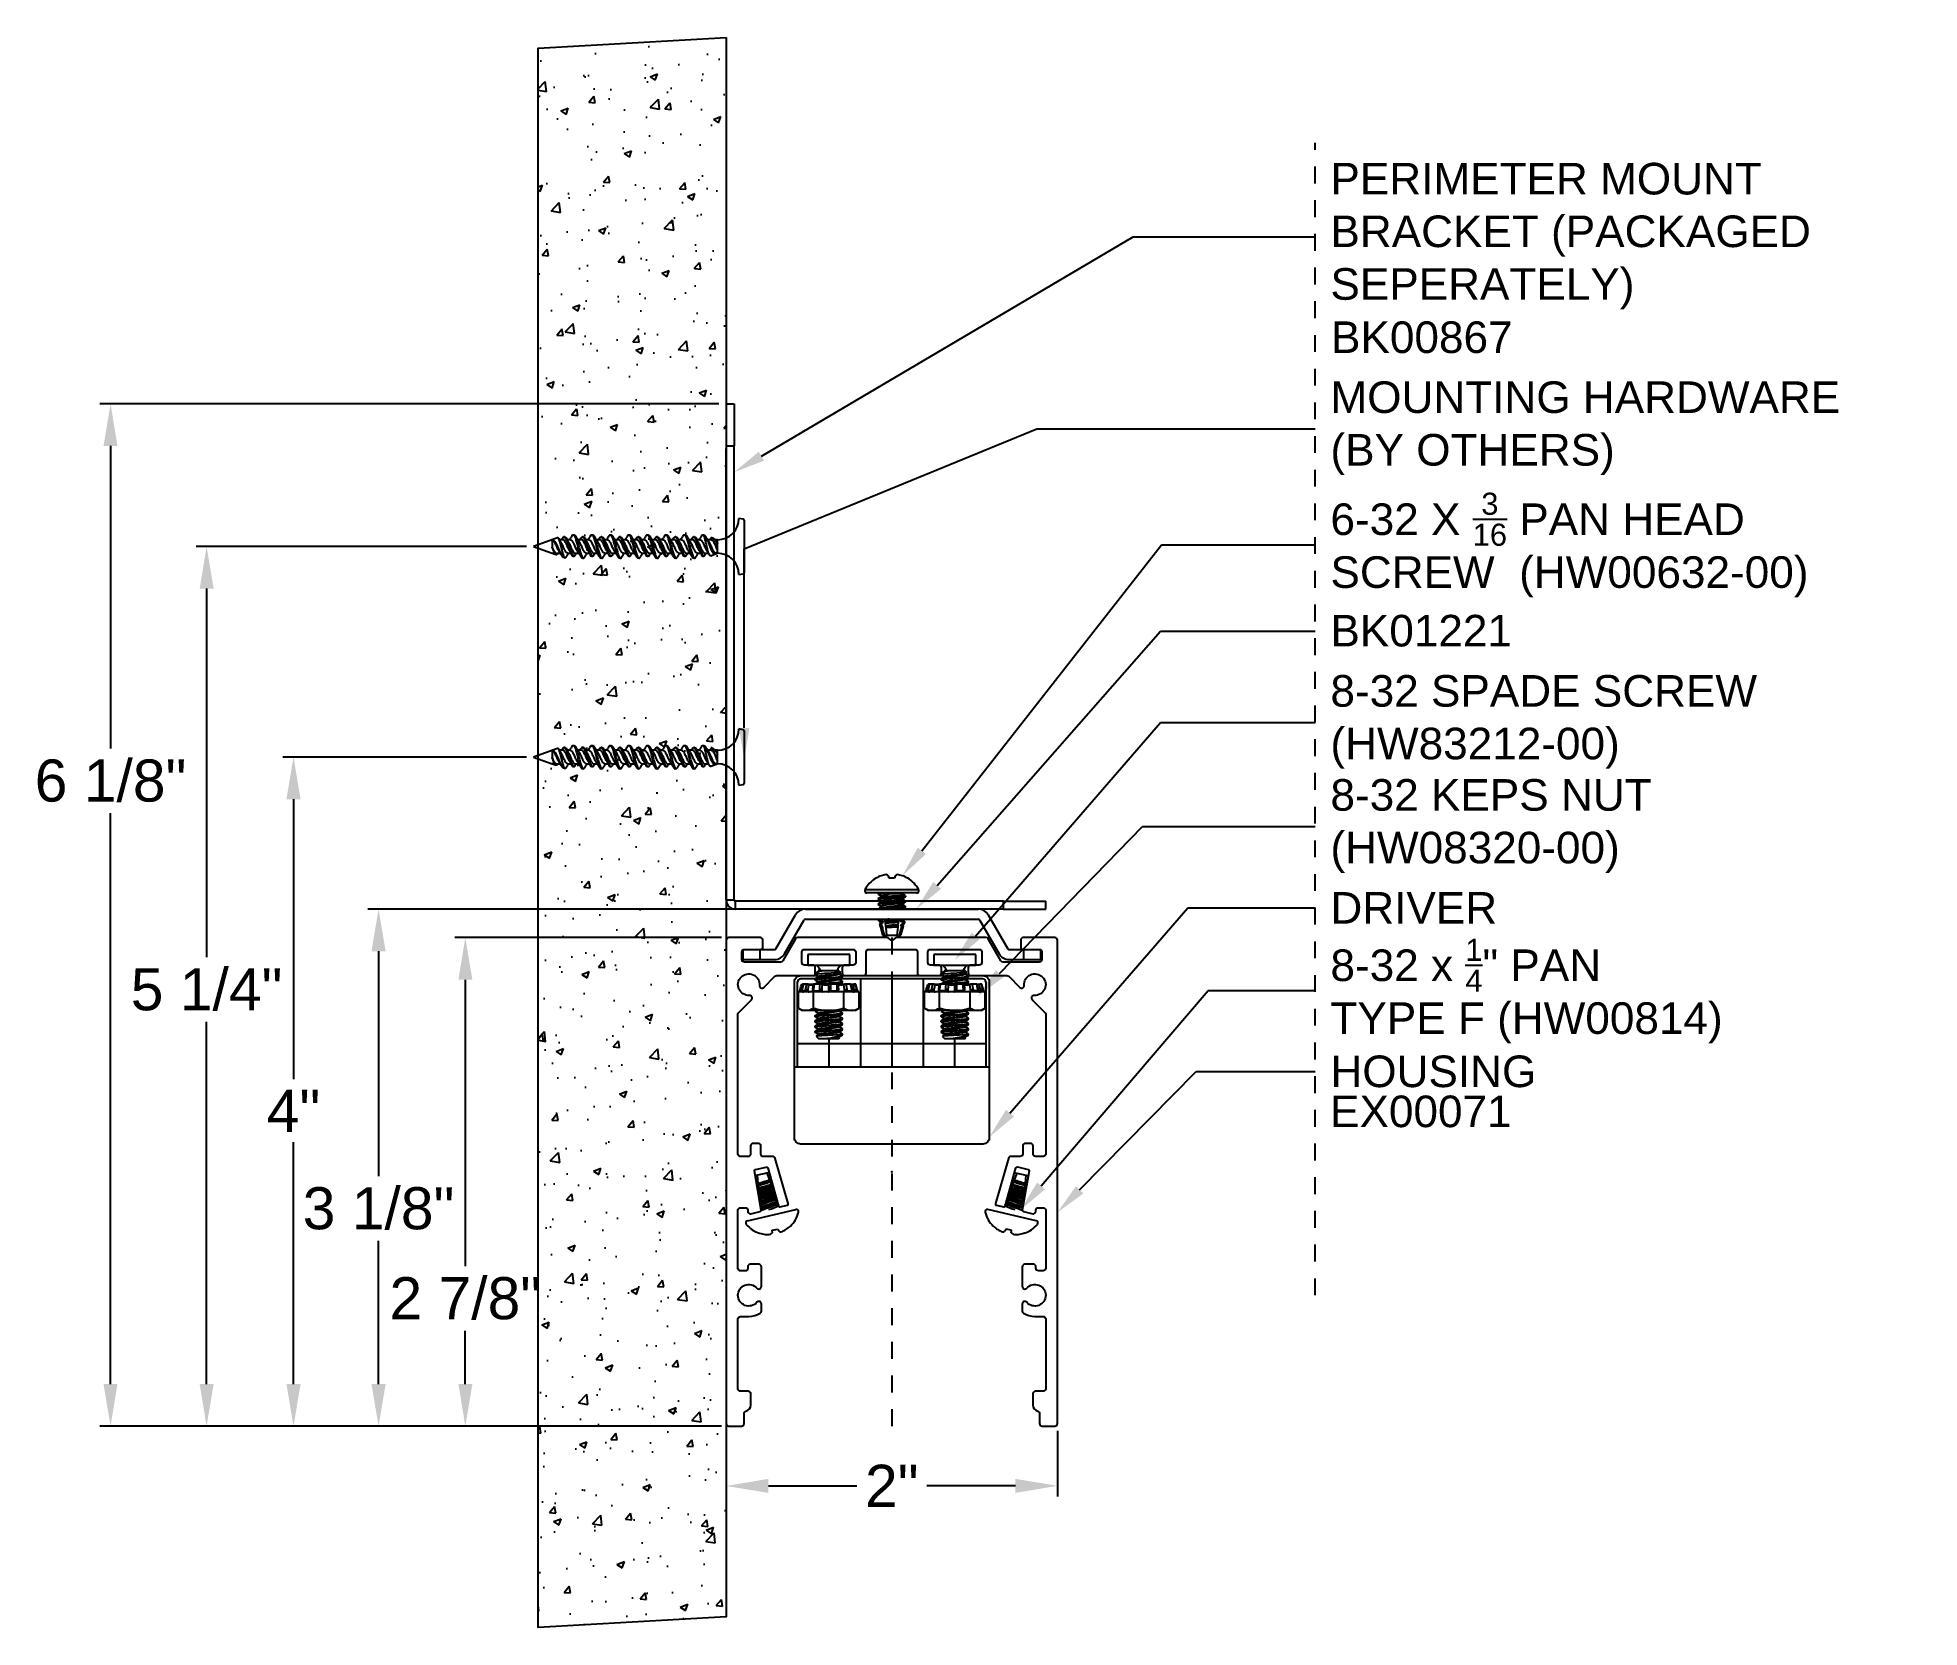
# Model space of a CAD drawing. Extents: x -5.1 to 6.1, y -1.2 to 8.2.
import ezdxf
from ezdxf import colors
from ezdxf.entities.mleader import LeaderData, LeaderLine
from ezdxf.math import Vec2, Vec3

# ---------------------------------------------------------------- set-up
doc = ezdxf.new("R2010")
doc.units = 0
doc.header["$LTSCALE"] = 0.5
doc.header["$MEASUREMENT"] = 0
doc.linetypes.add('PHANTOM', pattern=[0.5, 0.25, -0.05, 0.05, -0.05, 0.05, -0.05])
doc.linetypes.add('SLD-Solid', pattern=[0])
doc.layers.get('Defpoints').update_dxf_attribs({"linetype": 'CONTINUOUS'})
for name, color, linetype in [('Ceiling', 42, 'CONTINUOUS'), ('Driver', 210, 'CONTINUOUS'), ('FAB DWG', 221, 'CONTINUOUS'), ('Hardware', 242, 'CONTINUOUS'), ('Housing', 150, 'CONTINUOUS'), ('Mounting', 4, 'CONTINUOUS')]:
    doc.layers.add(name, color=color, linetype=linetype)
doc.layers.add('Construction', color=60, linetype='PHANTOM', plot=False)
doc.layers.add('CUST DWG', color=60, linetype='CONTINUOUS', lineweight=20)
doc.styles.add('LSAD_Standard', font='arial.ttf')
doc.styles.get("Standard").update_dxf_attribs({"font": 'arial.ttf'})
doc.dimstyles.new('LSAD_CustDims', dxfattribs={"dimtxt": 1, "dimasz": 1, "dimexe": 0.0625, "dimexo": 0.042969, "dimgap": 0.0625, "dimtad": 0, "dimtih": 1, "dimtoh": 1, "dimdec": 3, "dimzin": 0, "dimdsep": 46, "dimlunit": 4, "dimtxsty": 'Standard', "dimcen": 0.125, "dimclrd": 256, "dimclre": 256, "dimclrt": 256, "dimadec": 0, "dimazin": 0, "dimtfac": 1, "dimtdec": 3, "dimtix": 1, "dimtofl": 0, "dimtmove": 0, "dimatfit": 3, "dimfxl": 1, "dimfrac": 2, "dimtolj": 1, "dimtzin": 0, "dimarcsym": 0})

msp = doc.modelspace()

# ---------------------------------------------------------------- texts
at = {"layer": 'FAB DWG', "ltscale": 0.5, "transparency": 16777216, "char_height": 0.1875, "width": 3.15153, "attachment_point": 1, "style": 'LSAD_Standard'}
for s, insert in [('\\A1;BK00867', (2.6076, 6.5583)), ('\\A1;EX00071', (2.6018, 1.9625))]:
    msp.add_mtext(s, dxfattribs=dict(at, insert=insert))

# ---------------------------------------------------------------- blocks, each defined once
blk = doc.blocks.new('*D2')
at = {"layer": 'CUST DWG', "lineweight": -2, "ltscale": 0.5, "transparency": 16777216}
for p, q in [((-0.983, -0.028), (-0.983, -0.417)), ((0.984, -0.028), (0.984, -0.417)), ((-0.733, -0.355), (-0.208, -0.354)), ((0.734, -0.354), (0.208, -0.354))]:
    blk.add_line(p, q, dxfattribs=at)
at = {"layer": 'CUST DWG', "ltscale": 0.5, "transparency": 16777216}
for points in [[(-0.733, -0.313), (-0.733, -0.396), (-0.983, -0.355)], [(0.734, -0.313), (0.734, -0.396), (0.984, -0.354)]]:
    blk.add_solid(points, dxfattribs=at)
at = {"layer": 'Defpoints', "color": 0, "ltscale": 0.5, "transparency": 16777216}
for p in [(-0.983, 0.015), (0.984, 0.015), (0.984, -0.354)]:
    blk.add_point(p, dxfattribs=at)
at = {"layer": 'CUST DWG', "ltscale": 0.5, "transparency": 16777216, "insert": (0, -0.354), "char_height": 0.25, "attachment_point": 5}
blk.add_mtext('\\A1;2"', dxfattribs=at)
blk = doc.blocks.new('*D3')
at = {"layer": 'CUST DWG', "lineweight": -2, "ltscale": 0.5, "transparency": 16777216}
for p, q in [((-1.011, 2.9), (-2.594, 2.9)), ((-2.532, 2.65), (-2.532, 0.95)), ((-2.532, 0.25), (-2.532, 0.566)), ((-1.011, 0), (-2.594, 0))]:
    blk.add_line(p, q, dxfattribs=at)
at = {"layer": 'CUST DWG', "ltscale": 0.5, "transparency": 16777216}
for points in [[(-2.573, 2.65), (-2.49, 2.65), (-2.532, 2.9)], [(-2.573, 0.25), (-2.49, 0.25), (-2.532, 0)]]:
    blk.add_solid(points, dxfattribs=at)
at = {"layer": 'Defpoints', "color": 0, "ltscale": 0.5, "transparency": 16777216}
for p in [(-2.532, 2.9), (-0.968, 2.9), (-0.968, 0)]:
    blk.add_point(p, dxfattribs=at)
at = {"layer": 'CUST DWG', "ltscale": 0.5, "transparency": 16777216, "insert": (-2.532, 0.758), "char_height": 0.25, "attachment_point": 5}
blk.add_mtext('\\A1;2 7/8"', dxfattribs=at)
blk = doc.blocks.new('*D4')
at = {"layer": 'CUST DWG', "lineweight": -2, "ltscale": 0.5, "transparency": 16777216}
for p, q in [((-1.026, 6.069), (-4.701, 6.069)), ((-4.638, 5.819), (-4.638, 4.023)), ((-4.638, 0.25), (-4.638, 3.639)), ((-1.011, 0), (-4.701, 0))]:
    blk.add_line(p, q, dxfattribs=at)
at = {"layer": 'CUST DWG', "ltscale": 0.5, "transparency": 16777216}
for points in [[(-4.68, 5.819), (-4.597, 5.819), (-4.638, 6.069)], [(-4.68, 0.25), (-4.597, 0.25), (-4.638, 0)]]:
    blk.add_solid(points, dxfattribs=at)
at = {"layer": 'Defpoints', "color": 0, "ltscale": 0.5, "transparency": 16777216}
for p in [(-4.638, 6.069), (-0.983, 6.069), (-0.968, 0)]:
    blk.add_point(p, dxfattribs=at)
at = {"layer": 'CUST DWG', "ltscale": 0.5, "transparency": 16777216, "insert": (-4.638, 3.831), "char_height": 0.25, "attachment_point": 5}
blk.add_mtext('\\A1;6 1/8"', dxfattribs=at)
blk = doc.blocks.new('*D5')
at = {"layer": 'CUST DWG', "lineweight": -2, "ltscale": 0.5, "transparency": 16777216}
for p, q in [((-0.556, 3.069), (-3.11, 3.069)), ((-3.047, 2.819), (-3.047, 1.484)), ((-3.047, 0.25), (-3.047, 1.1)), ((-1.011, 0), (-3.11, 0))]:
    blk.add_line(p, q, dxfattribs=at)
at = {"layer": 'CUST DWG', "ltscale": 0.5, "transparency": 16777216}
for points in [[(-3.089, 2.819), (-3.005, 2.819), (-3.047, 3.069)], [(-3.089, 0.25), (-3.005, 0.25), (-3.047, 0)]]:
    blk.add_solid(points, dxfattribs=at)
at = {"layer": 'Defpoints', "color": 0, "ltscale": 0.5, "transparency": 16777216}
for p in [(-3.047, 3.069), (-0.513, 3.069), (-0.968, 0)]:
    blk.add_point(p, dxfattribs=at)
at = {"layer": 'CUST DWG', "ltscale": 0.5, "transparency": 16777216, "insert": (-3.047, 1.292), "char_height": 0.25, "attachment_point": 5}
blk.add_mtext('\\A1;3 1/8"', dxfattribs=at)
blk = doc.blocks.new('*D0')
at = {"layer": 'CUST DWG', "lineweight": -2, "ltscale": 0.5, "transparency": 16777216}
for p, q in [((-2.169, 3.972), (-3.615, 3.972)), ((-3.552, 3.722), (-3.552, 2.06)), ((-3.552, 0.25), (-3.552, 1.685)), ((-1.011, 0), (-3.615, 0))]:
    blk.add_line(p, q, dxfattribs=at)
at = {"layer": 'CUST DWG', "ltscale": 0.5, "transparency": 16777216}
for points in [[(-3.594, 3.722), (-3.51, 3.722), (-3.552, 3.972)], [(-3.594, 0.25), (-3.51, 0.25), (-3.552, 0)]]:
    blk.add_solid(points, dxfattribs=at)
at = {"layer": 'Defpoints', "color": 0, "ltscale": 0.5, "transparency": 16777216}
for p in [(-3.552, 3.972), (-2.126, 3.972), (-0.968, 0)]:
    blk.add_point(p, dxfattribs=at)
at = {"layer": 'CUST DWG', "ltscale": 0.5, "transparency": 16777216, "insert": (-3.552, 1.872), "char_height": 0.25, "attachment_point": 5}
blk.add_mtext('\\A1;4"', dxfattribs=at)
blk = doc.blocks.new('*D1')
at = {"layer": 'CUST DWG', "lineweight": -2, "ltscale": 0.5, "transparency": 16777216}
for p, q in [((-2.169, 5.222), (-4.13, 5.222)), ((-4.068, 4.972), (-4.068, 2.784)), ((-4.068, 0.25), (-4.068, 2.401)), ((-1.011, 0), (-4.13, 0))]:
    blk.add_line(p, q, dxfattribs=at)
at = {"layer": 'CUST DWG', "ltscale": 0.5, "transparency": 16777216}
for points in [[(-4.109, 4.972), (-4.026, 4.972), (-4.068, 5.222)], [(-4.109, 0.25), (-4.026, 0.25), (-4.068, 0)]]:
    blk.add_solid(points, dxfattribs=at)
at = {"layer": 'Defpoints', "color": 0, "ltscale": 0.5, "transparency": 16777216}
for p in [(-4.068, 5.222), (-2.126, 5.222), (-0.968, 0)]:
    blk.add_point(p, dxfattribs=at)
at = {"layer": 'CUST DWG', "ltscale": 0.5, "transparency": 16777216, "insert": (-4.068, 2.592), "char_height": 0.25, "attachment_point": 5}
blk.add_mtext('\\A1;5 1/4"', dxfattribs=at)

# ---------------------------------------------------------------- dimensions: what is measured, and where the dimension line sits
at = {"layer": 'CUST DWG', "ltscale": 0.5, "transparency": 16777216}
for base, p1, p2, angle, picture, middle in [((-4.6384, 6.0692), (-0.9683, 0), (-0.9833, 6.0692), 90, '*D4', (-4.6384, 3.8309)), ((-4.0675, 5.2221), (-0.9683, 0), (-2.1263, 5.2221), 90, '*D1', (-4.0675, 2.5925)), ((-3.552, 3.9721), (-0.9683, 0), (-2.1263, 3.9721), 90, '*D0', (-3.552, 1.8722)), ((-3.0471, 3.0692), (-0.9683, 0), (-0.5134, 3.0692), 90, '*D5', (-3.0471, 1.292)), ((-2.5315, 2.9), (-0.9683, 0), (-0.9682, 2.9), 90, '*D3', (-2.5315, 0.7582)), ((0.9836, -0.3544), (-0.9833, 0.015), (0.9835, 0.0151), 0.00269, '*D2', (0.0002, -0.3545))]:
    dim = msp.add_linear_dim(base=base, p1=p1, p2=p2, angle=angle, dimstyle='LSAD_CustDims', override={"dimtxt": 0.25, "dimasz": 0.25}, dxfattribs=at)
    dim.commit()
    dim.dimension.update_dxf_attribs({"geometry": picture, "text_midpoint": middle, "dimtype": 128})

# ---------------------------------------------------------------- hatches: boundary and pattern name
at = {"layer": 'Ceiling', "ltscale": 0.5, "transparency": 16777216}
h = msp.add_hatch(dxfattribs=at)
h.set_pattern_fill('AR-CONC', color=256, scale=0.063)
h.set_pattern_definition([(50, (2.7623, -1e-06), (0.451874, -0.039534), [0.04725, -0.51975]), (355, (2.7623, -1e-06), (-0.087413, 0.47388), [0.0378, -0.4158]), (100.4514, (2.79995, -0.0033), (0.36446, 0.434347), [0.040156, -0.44172]), (46.184, (2.7623, 0.126), (0.672362, -0.104277), [0.070875, -0.779625]), (96.636, (2.8183, 0.1173), (0.588837, 0.613695), [0.060235, -0.66258]), (351.184, (2.7623, 0.126), (0.588837, 0.613695), [0.0567, -0.6237]), (21, (2.8253, 0.0945), (0.376051, -0.25365), [0.04725, -0.51975]), (326, (2.8253, 0.0945), (0.153289, 0.456845), [0.0378, -0.4158]), (71.4514, (2.85663, 0.07336), (0.52934, 0.203195), [0.040156, -0.44172]), (37.5, (2.76229, -1e-06), (0.0076607, 0.209723), [0, -0.41076, 0, -0.4221, 0, -0.417375]), (7.5, (2.7623, -1e-06), (0.165734, 0.2484794), [0, -0.24066, 0, -0.40131, 0, -0.159075]), (327.5, (2.6218, -1e-06), (0.336308, -0.0142096), [0, -0.1575, 0, -0.4914, 0, -0.65205]), (317.5, (2.5588, -1e-06), (0.367407, 0.063066), [0, -0.20475, 0, -0.32634, 0, -0.46305])])
h.paths.add_polyline_path([(-0.9833, 8.2429), (-0.9833, -1.1324), (-2.1001, -1.1944), (-2.1001, 8.181)])

# ---------------------------------------------------------------- linework, layer by layer
at = {"layer": 'Ceiling', "transparency": 16777216}
msp.add_lwpolyline([(-0.9833, 8.2429), (-0.9833, -1.1324), (-2.1001, -1.1944), (-2.1001, 8.181)], close=True, dxfattribs=at)
at = {"layer": 'Construction', "ltscale": 0.5, "transparency": 16777216}
for p, q in [((2.514, 0.7776), (2.514, 7.6181)), ((0, 2.9), (0, 0))]:
    msp.add_line(p, q, dxfattribs=at)
for p in [(0, 3.0692), (0, 1.51), (-0.9833, 1.4)]:
    msp.add_point(p, dxfattribs=at)
at = {"layer": 'Driver', "transparency": 16777216}
for p, q in [((-0.5592, 2.1317), (-0.5592, 2.638)), ((-0.4561, 2.655), (-0.5422, 2.655)), ((0.2922, 2.655), (-0.3118, 2.655)), ((-0.1869, 2.655), (-0.1869, 2.1317)), ((0, 2.655), (0, 2.1317)), ((0.1855, 2.655), (0.1855, 2.1317)), ((0.5408, 2.655), (0.4365, 2.655)), ((0.5578, 2.638), (0.5578, 2.1317)), ((0.5578, 2.2697), (-0.5592, 2.2697)), ((-0.3731, 2.2995), (-0.3731, 2.1317)), ((0.3717, 2.2995), (0.3717, 2.1317)), ((0.5778, 2.1317), (-0.5792, 2.1317))]:
    msp.add_line(p, q, dxfattribs=at)
msp.add_lwpolyline([(0.449, 2.675), (0.5415, 2.675, -0.4142136), (0.5785, 2.638), (0.5785, 1.712, -0.4142136), (0.5415, 1.675), (-0.5415, 1.675, -0.4142136), (-0.5785, 1.712), (-0.5785, 2.638, -0.4142136), (-0.5415, 2.675), (-0.4441, 2.675)], format="xyb", dxfattribs=at)
msp.add_lwpolyline([(-0.2994, 2.675), (0.3044, 2.675)], dxfattribs=at)
for centre, start, end in [((-0.5422, 2.638), 90, 180), ((0.5408, 2.638), 0, 90)]:
    msp.add_arc(centre, 0.017, start, end, dxfattribs=at)
at = {"layer": 'Hardware', "linetype": 'SLD-Solid', "lineweight": 25, "transparency": 16777216}
for p, q in [((-0.8821, 5.3846), (-0.9073, 5.3891)), ((-0.8763, 5.3778), (-0.8763, 5.0664)), ((-1.9853, 5.2734), (-2.1263, 5.2221)), ((-2.0164, 5.2617), (-2.0164, 5.2187)), ((-1.9679, 5.2545), (-1.9776, 5.2688)), ((-1.9523, 5.2621), (-1.9731, 5.2621)), ((-1.9583, 5.2655), (-1.96, 5.2621)), ((-1.9413, 5.2786), (-1.9463, 5.2786)), ((-1.9088, 5.2621), (-1.9276, 5.2621)), ((-1.8921, 5.2911), (-1.8855, 5.2911)), ((-1.8423, 5.2621), (-1.863, 5.2621)), ((-1.8483, 5.2655), (-1.85, 5.2621)), ((-1.8313, 5.2786), (-1.8363, 5.2786)), ((-1.7988, 5.2621), (-1.8176, 5.2621)), ((-1.7821, 5.2911), (-1.7755, 5.2911)), ((-1.7323, 5.2621), (-1.7531, 5.2621)), ((-1.7382, 5.2656), (-1.74, 5.2621)), ((-1.7213, 5.2786), (-1.7263, 5.2786)), ((-1.6888, 5.2621), (-1.7076, 5.2621)), ((-1.6721, 5.2911), (-1.6655, 5.2911)), ((-1.6223, 5.2621), (-1.6431, 5.2621)), ((-1.6283, 5.2655), (-1.63, 5.2621)), ((-1.6113, 5.2786), (-1.6163, 5.2786)), ((-1.5788, 5.2621), (-1.5976, 5.2621)), ((-1.5621, 5.2911), (-1.5555, 5.2911)), ((-1.5123, 5.2621), (-1.5331, 5.2621)), ((-1.5184, 5.2652), (-1.52, 5.2621)), ((-1.5013, 5.2786), (-1.5063, 5.2786)), ((-1.4688, 5.2621), (-1.4876, 5.2621)), ((-1.4521, 5.2911), (-1.4455, 5.2911)), ((-1.4023, 5.2621), (-1.423, 5.2621)), ((-1.4084, 5.2652), (-1.41, 5.2621)), ((-1.3913, 5.2786), (-1.3963, 5.2786)), ((-1.3588, 5.2621), (-1.3776, 5.2621)), ((-1.3421, 5.2911), (-1.3355, 5.2911)), ((-1.2923, 5.2621), (-1.3131, 5.2621)), ((-1.2983, 5.2655), (-1.3, 5.2621)), ((-1.2813, 5.2786), (-1.2863, 5.2786)), ((-1.2488, 5.2621), (-1.2676, 5.2621)), ((-1.2321, 5.2911), (-1.2255, 5.2911)), ((-1.1823, 5.2621), (-1.203, 5.2621)), ((-1.1883, 5.2655), (-1.19, 5.2621)), ((-1.1713, 5.2786), (-1.1763, 5.2786)), ((-1.1388, 5.2621), (-1.1576, 5.2621)), ((-1.1221, 5.2911), (-1.1155, 5.2911)), ((-1.114, 5.284), (-1.114, 5.2909)), ((-1.0723, 5.2621), (-1.0931, 5.2621)), ((-1.0782, 5.2657), (-1.08, 5.2621)), ((-1.0584, 5.2709), (-1.0678, 5.2743)), ((-1.0343, 5.2621), (-1.0487, 5.2621)), ((-1.0343, 5.2369), (-1.0343, 5.2621)), ((-2.1263, 5.2221), (-2.0164, 5.1821)), ((-2.0164, 5.1874), (-2.0164, 5.1821)), ((-2.0164, 5.1821), (-2.0117, 5.1821)), ((-2.006, 5.1783), (-1.9934, 5.1737)), ((-1.9903, 5.1821), (-1.9696, 5.1821)), ((-1.9499, 5.1579), (-1.9399, 5.1543)), ((-1.9237, 5.1821), (-1.905, 5.1821)), ((-1.8913, 5.1656), (-1.8863, 5.1656)), ((-1.8803, 5.1821), (-1.8594, 5.1821)), ((-1.8743, 5.1787), (-1.8726, 5.1821)), ((-1.8305, 5.1531), (-1.8371, 5.1531)), ((-1.8137, 5.1821), (-1.795, 5.1821)), ((-1.7813, 5.1656), (-1.7763, 5.1656)), ((-1.7703, 5.1821), (-1.7495, 5.1821)), ((-1.7642, 5.1788), (-1.7626, 5.1821)), ((-1.7205, 5.1531), (-1.7271, 5.1531)), ((-1.7037, 5.1821), (-1.685, 5.1821)), ((-1.6713, 5.1656), (-1.6663, 5.1656)), ((-1.6603, 5.1821), (-1.6395, 5.1821)), ((-1.6541, 5.179), (-1.6526, 5.1821)), ((-1.6105, 5.1531), (-1.6171, 5.1531)), ((-1.5937, 5.1821), (-1.575, 5.1821)), ((-1.5613, 5.1656), (-1.5563, 5.1656)), ((-1.5503, 5.1821), (-1.5295, 5.1821)), ((-1.5443, 5.1787), (-1.5426, 5.1821)), ((-1.5005, 5.1531), (-1.5071, 5.1531)), ((-1.4837, 5.1821), (-1.465, 5.1821)), ((-1.4513, 5.1656), (-1.4463, 5.1656)), ((-1.4403, 5.1821), (-1.4195, 5.1821)), ((-1.4343, 5.1786), (-1.4326, 5.1821)), ((-1.3905, 5.1531), (-1.3971, 5.1531)), ((-1.3737, 5.1821), (-1.355, 5.1821)), ((-1.3413, 5.1656), (-1.3363, 5.1656)), ((-1.3303, 5.1821), (-1.3096, 5.1821)), ((-1.3243, 5.1787), (-1.3226, 5.1821)), ((-1.2805, 5.1531), (-1.2871, 5.1531)), ((-1.2637, 5.1821), (-1.245, 5.1821)), ((-1.2313, 5.1656), (-1.2263, 5.1656)), ((-1.2203, 5.1821), (-1.1995, 5.1821)), ((-1.2141, 5.1791), (-1.2126, 5.1821)), ((-1.1705, 5.1531), (-1.1771, 5.1531)), ((-1.1537, 5.1821), (-1.135, 5.1821)), ((-1.1213, 5.1656), (-1.1163, 5.1656)), ((-1.1103, 5.1821), (-1.0895, 5.1821)), ((-1.1043, 5.1787), (-1.1026, 5.1821)), ((-1.0752, 5.1672), (-1.0462, 5.1777)), ((-1.0437, 5.1821), (-1.0343, 5.1821)), ((-1.0397, 5.2471), (-1.0412, 5.2498)), ((-1.0343, 5.1996), (-1.0343, 5.2369)), ((-1.0343, 5.1821), (-1.0343, 5.1996)), ((-0.9073, 5.0551), (-0.8821, 5.0595)), ((-0.8821, 4.1346), (-0.9073, 4.1391)), ((-1.9853, 4.0234), (-2.1263, 3.9721)), ((-1.9413, 4.0286), (-1.9463, 4.0286)), ((-1.8921, 4.0411), (-1.8855, 4.0411)), ((-1.8313, 4.0286), (-1.8363, 4.0286)), ((-1.7821, 4.0411), (-1.7755, 4.0411)), ((-1.7213, 4.0286), (-1.7263, 4.0286)), ((-1.6721, 4.0411), (-1.6655, 4.0411)), ((-1.6113, 4.0286), (-1.6163, 4.0286)), ((-1.5621, 4.0411), (-1.5555, 4.0411)), ((-1.5013, 4.0286), (-1.5063, 4.0286)), ((-1.4521, 4.0411), (-1.4455, 4.0411)), ((-1.3913, 4.0286), (-1.3963, 4.0286)), ((-1.3421, 4.0411), (-1.3355, 4.0411)), ((-1.2813, 4.0286), (-1.2863, 4.0286)), ((-1.2321, 4.0411), (-1.2255, 4.0411)), ((-1.1713, 4.0286), (-1.1763, 4.0286)), ((-1.1221, 4.0411), (-1.1155, 4.0411)), ((-1.114, 4.034), (-1.114, 4.0409)), ((-1.0584, 4.0209), (-1.0678, 4.0243)), ((-0.8763, 4.1278), (-0.8763, 3.8164)), ((-2.1263, 3.9721), (-2.0164, 3.9321)), ((-2.0164, 4.0117), (-2.0164, 3.9687)), ((-2.0164, 3.9374), (-2.0164, 3.9321)), ((-2.0164, 3.9321), (-2.0117, 3.9321)), ((-2.006, 3.9283), (-1.9934, 3.9237)), ((-1.9903, 3.9321), (-1.9696, 3.9321)), ((-1.9679, 4.0045), (-1.9776, 4.0188)), ((-1.9523, 4.0121), (-1.9731, 4.0121)), ((-1.9583, 4.0155), (-1.96, 4.0121)), ((-1.9088, 4.0121), (-1.9276, 4.0121)), ((-1.9237, 3.9321), (-1.905, 3.9321)), ((-1.8913, 3.9156), (-1.8863, 3.9156)), ((-1.8803, 3.9321), (-1.8594, 3.9321)), ((-1.8743, 3.9287), (-1.8726, 3.9321)), ((-1.8423, 4.0121), (-1.863, 4.0121)), ((-1.8483, 4.0155), (-1.85, 4.0121)), ((-1.7988, 4.0121), (-1.8176, 4.0121)), ((-1.8137, 3.9321), (-1.795, 3.9321)), ((-1.7813, 3.9156), (-1.7763, 3.9156)), ((-1.7703, 3.9321), (-1.7495, 3.9321)), ((-1.7642, 3.9288), (-1.7626, 3.9321)), ((-1.7323, 4.0121), (-1.7531, 4.0121)), ((-1.7382, 4.0156), (-1.74, 4.0121)), ((-1.6888, 4.0121), (-1.7076, 4.0121)), ((-1.7037, 3.9321), (-1.685, 3.9321)), ((-1.6713, 3.9156), (-1.6663, 3.9156)), ((-1.6603, 3.9321), (-1.6395, 3.9321)), ((-1.6541, 3.929), (-1.6526, 3.9321)), ((-1.6223, 4.0121), (-1.6431, 4.0121)), ((-1.6283, 4.0155), (-1.63, 4.0121)), ((-1.5788, 4.0121), (-1.5976, 4.0121)), ((-1.5937, 3.9321), (-1.575, 3.9321)), ((-1.5613, 3.9156), (-1.5563, 3.9156)), ((-1.5503, 3.9321), (-1.5295, 3.9321)), ((-1.5443, 3.9287), (-1.5426, 3.9321)), ((-1.5123, 4.0121), (-1.5331, 4.0121)), ((-1.5184, 4.0152), (-1.52, 4.0121)), ((-1.4688, 4.0121), (-1.4876, 4.0121)), ((-1.4837, 3.9321), (-1.465, 3.9321)), ((-1.4513, 3.9156), (-1.4463, 3.9156)), ((-1.4403, 3.9321), (-1.4195, 3.9321)), ((-1.4343, 3.9286), (-1.4326, 3.9321)), ((-1.4023, 4.0121), (-1.423, 4.0121)), ((-1.4084, 4.0152), (-1.41, 4.0121)), ((-1.3588, 4.0121), (-1.3776, 4.0121)), ((-1.3737, 3.9321), (-1.355, 3.9321)), ((-1.3413, 3.9156), (-1.3363, 3.9156)), ((-1.3303, 3.9321), (-1.3096, 3.9321)), ((-1.3243, 3.9287), (-1.3226, 3.9321)), ((-1.2923, 4.0121), (-1.3131, 4.0121)), ((-1.2983, 4.0155), (-1.3, 4.0121)), ((-1.2488, 4.0121), (-1.2676, 4.0121)), ((-1.2637, 3.9321), (-1.245, 3.9321)), ((-1.2313, 3.9156), (-1.2263, 3.9156)), ((-1.2203, 3.9321), (-1.1995, 3.9321)), ((-1.2141, 3.9291), (-1.2126, 3.9321)), ((-1.1823, 4.0121), (-1.203, 4.0121)), ((-1.1883, 4.0155), (-1.19, 4.0121)), ((-1.1388, 4.0121), (-1.1576, 4.0121)), ((-1.1537, 3.9321), (-1.135, 3.9321)), ((-1.1213, 3.9156), (-1.1163, 3.9156)), ((-1.1103, 3.9321), (-1.0895, 3.9321)), ((-1.1043, 3.9287), (-1.1026, 3.9321)), ((-1.0723, 4.0121), (-1.0931, 4.0121)), ((-1.0782, 4.0157), (-1.08, 4.0121)), ((-1.0752, 3.9172), (-1.0462, 3.9277)), ((-1.0343, 4.0121), (-1.0487, 4.0121)), ((-1.0437, 3.9321), (-1.0343, 3.9321)), ((-1.0397, 3.9971), (-1.0412, 3.9998)), ((-1.0343, 3.9869), (-1.0343, 4.0121)), ((-1.0343, 3.9496), (-1.0343, 3.9869)), ((-1.0343, 3.9321), (-1.0343, 3.9496)), ((-1.9499, 3.9079), (-1.9399, 3.9043)), ((-1.8305, 3.9031), (-1.8371, 3.9031)), ((-1.7205, 3.9031), (-1.7271, 3.9031)), ((-1.6105, 3.9031), (-1.6171, 3.9031)), ((-1.5005, 3.9031), (-1.5071, 3.9031)), ((-1.3905, 3.9031), (-1.3971, 3.9031)), ((-1.2805, 3.9031), (-1.2871, 3.9031)), ((-1.1705, 3.9031), (-1.1771, 3.9031)), ((-0.9073, 3.8051), (-0.8821, 3.8095))]:
    msp.add_line(p, q, dxfattribs=at)
at = {"layer": 'Hardware', "linetype": 'Continuous', "transparency": 16777216}
for p, q in [((-0.0933, 3.2533), (-0.0948, 3.2533)), ((-0.0167, 3.2533), (-0.0193, 3.2678)), ((0.0167, 3.2533), (-0.0167, 3.2533)), ((0.0193, 3.2678), (0.0167, 3.2533)), ((0.0948, 3.2533), (0.0933, 3.2533)), ((0.1595, 3.1843), (-0.1595, 3.1843)), ((0.148, 3.1652), (-0.148, 3.1652)), ((-0.082, 3.1632), (-0.082, 3.1593)), ((-0.082, 3.132), (-0.082, 3.1281)), ((-0.079, 3.1652), (-0.0816, 3.1637)), ((-0.0651, 3.1495), (-0.0651, 3.142)), ((0.0643, 3.1644), (0.0655, 3.1652)), ((0.0651, 3.1574), (0.0651, 3.1649)), ((0.082, 3.1476), (0.0651, 3.1574)), ((0.0651, 3.1261), (0.0651, 3.1336)), ((0.0815, 3.148), (0.082, 3.1476)), ((0.082, 3.1437), (0.082, 3.1476)), ((-0.082, 3.1007), (-0.082, 3.0968)), ((-0.0651, 3.087), (-0.082, 3.0968)), ((-0.082, 3.0695), (-0.082, 3.0692)), ((-0.0651, 3.1183), (-0.0651, 3.1108)), ((-0.0651, 3.087), (-0.0651, 3.0795)), ((0.0651, 3.0949), (0.0651, 3.1024)), ((0.0651, 3.0692), (0.0651, 3.0711)), ((0.082, 3.1124), (0.082, 3.1163)), ((0.082, 3.0812), (0.082, 3.0851)), ((-0.0807, 3.0077), (-0.0789, 3.0013)), ((-0.0651, 2.9933), (-0.0789, 3.0013)), ((-0.0731, 2.9808), (-0.0683, 2.9639)), ((-0.0704, 3.0094), (-0.0691, 3.0044)), ((-0.0651, 2.962), (-0.0683, 2.9639)), ((-0.0655, 2.954), (-0.0545, 2.9152)), ((-0.0651, 2.9933), (-0.0651, 2.9858)), ((-0.0651, 2.962), (-0.0651, 2.9545)), ((-0.0646, 2.9548), (-0.0651, 2.9545)), ((-0.0637, 2.9831), (-0.0596, 2.9671)), ((-0.0596, 2.9671), (-0.0549, 2.9649)), ((-0.0555, 2.957), (-0.0568, 2.9563)), ((-0.0568, 2.9563), (-0.0462, 2.9152)), ((-0.0549, 2.9649), (-0.0555, 2.957)), ((-0.0545, 2.9152), (-0.0462, 2.9152)), ((-0.0522, 2.9965), (-0.0529, 2.9886)), ((-0.0462, 2.9152), (-0.0289, 2.9152)), ((-0.0408, 3.0122), (-0.0408, 3.0122)), ((-0.0402, 3.0075), (-0.0405, 3.0094)), ((-0.0391, 2.9979), (-0.0402, 3.0075)), ((-0.0381, 2.9902), (-0.0391, 2.9979)), ((-0.0375, 2.9853), (-0.0381, 2.9902)), ((-0.0356, 2.9701), (-0.0375, 2.9853)), ((-0.0353, 2.967), (-0.0356, 2.9701)), ((-0.0343, 2.9593), (-0.0353, 2.967)), ((-0.0342, 2.9584), (-0.0343, 2.9593)), ((-0.0289, 2.9152), (-0.0342, 2.9584)), ((-0.0289, 2.9152), (0.0289, 2.9152)), ((0.0348, 2.963), (0.0289, 2.9152)), ((0.0289, 2.9152), (0.0462, 2.9152)), ((0.035, 2.9648), (0.0348, 2.963)), ((0.036, 2.9727), (0.035, 2.9648)), ((0.0364, 2.9764), (0.036, 2.9727)), ((0.0381, 2.9898), (0.0364, 2.9764)), ((0.0389, 2.9964), (0.0381, 2.9898)), ((0.0399, 3.0043), (0.0389, 2.9964)), ((0.0405, 3.0094), (0.0399, 3.0043)), ((0.0462, 2.9152), (0.0591, 2.9651)), ((0.0462, 2.9152), (0.0545, 2.9152)), ((0.0521, 2.9979), (0.0513, 3.0056)), ((0.0547, 2.967), (0.0541, 2.9747)), ((0.0545, 2.9152), (0.0693, 2.9674)), ((0.0591, 2.9651), (0.0547, 2.967)), ((0.0627, 2.9794), (0.066, 2.992)), ((0.0651, 3.0011), (0.0651, 3.0086)), ((0.0651, 2.9699), (0.0651, 2.9774)), ((0.0736, 2.9826), (0.0769, 2.9943)), ((-0.2492, 2.7995), (-0.4992, 2.7995)), ((-0.4992, 2.7995), (-0.4992, 2.737)), ((-0.2492, 2.737), (-0.2492, 2.7995)), ((0.4992, 2.7995), (0.2492, 2.7995)), ((0.2492, 2.7995), (0.2492, 2.737)), ((0.4992, 2.737), (0.4992, 2.7995)), ((-0.4992, 2.737), (-0.2492, 2.737)), ((-0.4469, 2.6916), (-0.4562, 2.6823)), ((-0.4556, 2.6818), (-0.4562, 2.6823)), ((-0.4353, 2.6986), (-0.445, 2.693)), ((-0.4328, 2.7058), (-0.4364, 2.7022)), ((-0.4351, 2.7026), (-0.4364, 2.7021)), ((-0.4361, 2.7017), (-0.4359, 2.7015)), ((-0.4359, 2.7019), (-0.4359, 2.6983)), ((-0.4104, 2.7026), (-0.4351, 2.7026)), ((-0.4328, 2.7058), (-0.4237, 2.7058)), ((-0.4237, 2.7058), (-0.3247, 2.7058)), ((-0.3247, 2.7058), (-0.3156, 2.7058)), ((-0.3022, 2.6923), (-0.3156, 2.7058)), ((-0.3125, 2.6823), (-0.3125, 2.6859)), ((0.2492, 2.737), (0.4992, 2.737)), ((0.3015, 2.6916), (0.2922, 2.6824)), ((0.2929, 2.6819), (0.2922, 2.6824)), ((0.3131, 2.6987), (0.3034, 2.693)), ((0.3156, 2.7058), (0.312, 2.7022)), ((0.3133, 2.7027), (0.3121, 2.7022)), ((0.3123, 2.7017), (0.3125, 2.7016)), ((0.3125, 2.7019), (0.3125, 2.6983)), ((0.338, 2.7027), (0.3133, 2.7027)), ((0.3156, 2.7058), (0.3247, 2.7058)), ((0.3247, 2.7058), (0.4237, 2.7058)), ((0.4237, 2.7058), (0.4328, 2.7058)), ((0.4463, 2.6923), (0.4328, 2.7058)), ((0.4359, 2.6824), (0.4359, 2.6859)), ((-0.5546, 2.4822), (-0.5546, 2.5777)), ((-0.4644, 2.5777), (-0.5546, 2.5777)), ((-0.5461, 2.5833), (-0.5436, 2.5925)), ((-0.5459, 2.5833), (-0.525, 2.5777)), ((-0.5334, 2.5899), (-0.5359, 2.5807)), ((-0.5359, 2.5807), (-0.5334, 2.58)), ((-0.535, 2.6245), (-0.5298, 2.6245)), ((-0.5325, 2.5923), (-0.5348, 2.5832)), ((-0.5318, 2.5925), (-0.5341, 2.5833)), ((-0.5142, 2.5833), (-0.5341, 2.5833)), ((-0.5334, 2.5885), (-0.5334, 2.5899)), ((-0.5334, 2.58), (-0.5334, 2.5824)), ((-0.5259, 2.58), (-0.5282, 2.5807)), ((-0.5253, 2.622), (-0.5275, 2.6226)), ((-0.5049, 2.6245), (-0.524, 2.6245)), ((-0.5142, 2.5833), (-0.5123, 2.5925)), ((-0.5038, 2.6245), (-0.5042, 2.6245)), ((-0.5038, 2.6245), (-0.5031, 2.6245)), ((-0.5031, 2.6245), (-0.4611, 2.6245)), ((-0.4981, 2.5899), (-0.5001, 2.5807)), ((-0.5001, 2.5807), (-0.4981, 2.58)), ((-0.4981, 2.58), (-0.4981, 2.5899)), ((-0.4697, 2.5914), (-0.4712, 2.5822)), ((-0.4679, 2.58), (-0.4694, 2.5807)), ((-0.465, 2.5925), (-0.4665, 2.5833)), ((-0.4288, 2.5833), (-0.4665, 2.5833)), ((-0.4644, 2.4822), (-0.4644, 2.5777)), ((-0.284, 2.5777), (-0.4644, 2.5777)), ((-0.4248, 2.6245), (-0.461, 2.6245)), ((-0.4562, 2.655), (-0.4562, 2.6511)), ((-0.4359, 2.6706), (-0.4359, 2.667)), ((-0.4359, 2.6394), (-0.4359, 2.6358)), ((-0.4288, 2.5833), (-0.4282, 2.5925)), ((-0.4248, 2.6245), (-0.3648, 2.6245)), ((-0.4155, 2.5899), (-0.4161, 2.5807)), ((-0.4161, 2.5807), (-0.4155, 2.58)), ((-0.4155, 2.58), (-0.4155, 2.5899)), ((-0.3742, 2.5807), (-0.3742, 2.5899)), ((-0.3742, 2.58), (-0.3742, 2.5807)), ((-0.3254, 2.6245), (-0.3648, 2.6245)), ((-0.3636, 2.5925), (-0.3636, 2.5833)), ((-0.3226, 2.5833), (-0.3636, 2.5833)), ((-0.3254, 2.6245), (-0.2722, 2.6245)), ((-0.3226, 2.5833), (-0.3235, 2.5925)), ((-0.3162, 2.5807), (-0.3171, 2.58)), ((-0.3156, 2.5816), (-0.3164, 2.5908)), ((-0.3125, 2.6511), (-0.3125, 2.6547)), ((-0.2922, 2.6667), (-0.2922, 2.6706)), ((-0.2922, 2.6355), (-0.2922, 2.6394)), ((-0.284, 2.4822), (-0.284, 2.5777)), ((-0.1938, 2.5777), (-0.284, 2.5777)), ((-0.2805, 2.58), (-0.2805, 2.5899)), ((-0.279, 2.5807), (-0.2805, 2.5899)), ((-0.2805, 2.58), (-0.279, 2.5807)), ((-0.2447, 2.6245), (-0.2723, 2.6245)), ((-0.2662, 2.5925), (-0.2648, 2.5833)), ((-0.2361, 2.5833), (-0.2648, 2.5833)), ((-0.2435, 2.6245), (-0.2442, 2.6245)), ((-0.2435, 2.6245), (-0.2244, 2.6245)), ((-0.2384, 2.5807), (-0.2405, 2.58)), ((-0.2361, 2.5833), (-0.2382, 2.5925)), ((-0.2341, 2.5829), (-0.2362, 2.5921)), ((-0.2235, 2.6237), (-0.2237, 2.6244)), ((-0.2235, 2.5777), (-0.2025, 2.5833)), ((-0.2226, 2.58), (-0.2226, 2.5899)), ((-0.2202, 2.5807), (-0.2226, 2.5899)), ((-0.2226, 2.58), (-0.2202, 2.5807)), ((-0.2134, 2.6245), (-0.2186, 2.6245)), ((-0.2101, 2.5925), (-0.2078, 2.5833)), ((-0.2023, 2.5833), (-0.2078, 2.5833)), ((-0.2023, 2.5833), (-0.2048, 2.5925)), ((-0.2025, 2.5833), (-0.2023, 2.5833)), ((-0.1938, 2.4822), (-0.1938, 2.5777)), ((0.1938, 2.4823), (0.1938, 2.5777)), ((0.284, 2.5777), (0.1938, 2.5777)), ((0.2023, 2.5834), (0.2048, 2.5925)), ((0.2025, 2.5833), (0.2235, 2.5777)), ((0.215, 2.5899), (0.2125, 2.5807)), ((0.2125, 2.5807), (0.215, 2.58)), ((0.2134, 2.6246), (0.2186, 2.6246)), ((0.216, 2.5924), (0.2136, 2.5832)), ((0.2167, 2.5925), (0.2143, 2.5834)), ((0.2342, 2.5834), (0.2143, 2.5834)), ((0.215, 2.5885), (0.215, 2.5899)), ((0.215, 2.58), (0.215, 2.5824)), ((0.2226, 2.58), (0.2202, 2.5807)), ((0.2231, 2.622), (0.2209, 2.6226)), ((0.2435, 2.6246), (0.2244, 2.6246)), ((0.2342, 2.5834), (0.2361, 2.5925)), ((0.2447, 2.6246), (0.2442, 2.6245)), ((0.2447, 2.6246), (0.2453, 2.6246)), ((0.2453, 2.6246), (0.2873, 2.6246)), ((0.2503, 2.5899), (0.2484, 2.5807)), ((0.2484, 2.5807), (0.2503, 2.58)), ((0.2503, 2.58), (0.2503, 2.5899)), ((0.2787, 2.5915), (0.2772, 2.5823)), ((0.2805, 2.58), (0.279, 2.5807)), ((0.2834, 2.5925), (0.2819, 2.5834)), ((0.3196, 2.5834), (0.2819, 2.5834)), ((0.284, 2.4823), (0.284, 2.5777)), ((0.4644, 2.5777), (0.284, 2.5777)), ((0.3236, 2.6246), (0.2874, 2.6246)), ((0.2922, 2.655), (0.2922, 2.6511)), ((0.3125, 2.6706), (0.3125, 2.6671)), ((0.3125, 2.6394), (0.3125, 2.6358)), ((0.3196, 2.5834), (0.3202, 2.5925)), ((0.3236, 2.6246), (0.3836, 2.6246)), ((0.3329, 2.5899), (0.3323, 2.5807)), ((0.3323, 2.5807), (0.3329, 2.58)), ((0.3329, 2.58), (0.3329, 2.5899)), ((0.3742, 2.5807), (0.3742, 2.5899)), ((0.3742, 2.58), (0.3742, 2.5807)), ((0.423, 2.6246), (0.3836, 2.6246)), ((0.3848, 2.5925), (0.3848, 2.5834)), ((0.4258, 2.5834), (0.3848, 2.5834)), ((0.423, 2.6246), (0.4763, 2.6246)), ((0.4258, 2.5834), (0.4249, 2.5925)), ((0.4322, 2.5807), (0.4314, 2.58)), ((0.4329, 2.5817), (0.432, 2.5909)), ((0.4359, 2.6511), (0.4359, 2.6547)), ((0.4562, 2.6667), (0.4562, 2.6706)), ((0.4562, 2.6355), (0.4562, 2.6394)), ((0.4644, 2.4823), (0.4644, 2.5777)), ((0.5546, 2.5777), (0.4644, 2.5777)), ((0.4679, 2.58), (0.4679, 2.5899)), ((0.4694, 2.5807), (0.4679, 2.5899)), ((0.4679, 2.58), (0.4694, 2.5807)), ((0.5038, 2.6246), (0.4762, 2.6246)), ((0.4822, 2.5925), (0.4836, 2.5834)), ((0.5123, 2.5834), (0.4836, 2.5834)), ((0.5049, 2.6246), (0.5042, 2.6245)), ((0.5049, 2.6246), (0.524, 2.6246)), ((0.51, 2.5807), (0.5079, 2.58)), ((0.5123, 2.5834), (0.5102, 2.5925)), ((0.5143, 2.5829), (0.5122, 2.5921)), ((0.5249, 2.6238), (0.5247, 2.6244)), ((0.525, 2.5777), (0.5459, 2.5833)), ((0.5259, 2.58), (0.5259, 2.5899)), ((0.5282, 2.5807), (0.5259, 2.5899)), ((0.5259, 2.58), (0.5282, 2.5807)), ((0.535, 2.6246), (0.5298, 2.6246)), ((0.5383, 2.5925), (0.5406, 2.5834)), ((0.5461, 2.5834), (0.5406, 2.5834)), ((0.5461, 2.5834), (0.5436, 2.5925)), ((0.5459, 2.5833), (0.5461, 2.5834)), ((0.5546, 2.4823), (0.5546, 2.5777)), ((-0.5546, 2.4822), (-0.5305, 2.4683)), ((-0.5095, 2.4683), (-0.5305, 2.4683)), ((-0.3742, 2.4683), (-0.5095, 2.4683)), ((-0.4562, 2.4675), (-0.4562, 2.4636)), ((-0.2389, 2.4683), (-0.3742, 2.4683)), ((-0.3125, 2.4636), (-0.3125, 2.4672)), ((-0.218, 2.4683), (-0.2389, 2.4683)), ((-0.218, 2.4683), (-0.1938, 2.4822)), ((0.1938, 2.4823), (0.218, 2.4683)), ((0.2389, 2.4683), (0.218, 2.4683)), ((0.3742, 2.4683), (0.2389, 2.4683)), ((0.2922, 2.4675), (0.2922, 2.4636)), ((0.5095, 2.4683), (0.3742, 2.4683)), ((0.4359, 2.4636), (0.4359, 2.4672)), ((0.5305, 2.4683), (0.5095, 2.4683)), ((0.5305, 2.4683), (0.5546, 2.4823)), ((-0.4562, 2.4362), (-0.4562, 2.4323)), ((-0.4562, 2.405), (-0.4562, 2.4011)), ((-0.4562, 2.3737), (-0.4562, 2.3698)), ((-0.4359, 2.4519), (-0.4359, 2.4483)), ((-0.4359, 2.4206), (-0.4359, 2.417)), ((-0.4359, 2.3894), (-0.4359, 2.3858)), ((-0.4359, 2.3581), (-0.4359, 2.3545)), ((-0.3125, 2.4323), (-0.3125, 2.4359)), ((-0.3125, 2.4011), (-0.3125, 2.4047)), ((-0.3125, 2.3698), (-0.3125, 2.3734)), ((-0.2922, 2.448), (-0.2922, 2.4519)), ((-0.2922, 2.4167), (-0.2922, 2.4206)), ((-0.2922, 2.3855), (-0.2922, 2.3894)), ((-0.2922, 2.3542), (-0.2922, 2.3581)), ((0.2922, 2.4363), (0.2922, 2.4324)), ((0.2922, 2.405), (0.2922, 2.4011)), ((0.2922, 2.3738), (0.2922, 2.3699)), ((0.3125, 2.4519), (0.3125, 2.4483)), ((0.3125, 2.4206), (0.3125, 2.4171)), ((0.3125, 2.3894), (0.3125, 2.3858)), ((0.3125, 2.3581), (0.3125, 2.3546)), ((0.4359, 2.4324), (0.4359, 2.4359)), ((0.4359, 2.4011), (0.4359, 2.4047)), ((0.4359, 2.3699), (0.4359, 2.3734)), ((0.4562, 2.448), (0.4562, 2.4519)), ((0.4562, 2.4167), (0.4562, 2.4206)), ((0.4562, 2.3855), (0.4562, 2.3894)), ((0.4562, 2.3542), (0.4562, 2.3581)), ((-0.4562, 2.3425), (-0.4562, 2.3386)), ((-0.4487, 2.3154), (-0.4328, 2.2995)), ((-0.4359, 2.3269), (-0.4359, 2.3233)), ((-0.3742, 2.2995), (-0.4328, 2.2995)), ((-0.3839, 2.3027), (-0.338, 2.3027)), ((-0.3156, 2.2995), (-0.3742, 2.2995)), ((-0.3162, 2.323), (-0.2922, 2.323)), ((-0.3156, 2.2995), (-0.3096, 2.3055)), ((-0.3125, 2.3386), (-0.3125, 2.3422)), ((-0.3125, 2.3073), (-0.3125, 2.3109)), ((-0.3099, 2.3061), (-0.3125, 2.3077)), ((-0.2922, 2.323), (-0.2922, 2.3269)), ((0.2922, 2.3425), (0.2922, 2.3386)), ((0.2998, 2.3154), (0.3156, 2.2995)), ((0.3125, 2.3269), (0.3125, 2.3233)), ((0.3742, 2.2995), (0.3156, 2.2995)), ((0.3645, 2.3027), (0.4104, 2.3027)), ((0.4328, 2.2995), (0.3742, 2.2995)), ((0.4322, 2.323), (0.4562, 2.323)), ((0.4328, 2.2995), (0.4388, 2.3055)), ((0.4359, 2.3386), (0.4359, 2.3422)), ((0.4359, 2.3074), (0.4359, 2.3109)), ((0.4386, 2.3061), (0.4359, 2.3077)), ((0.4562, 2.323), (0.4562, 2.3269)), ((-0.798, 1.4895), (-0.8106, 1.4866)), ((-0.7417, 1.5025), (-0.798, 1.4895)), ((-0.7929, 1.4416), (-0.798, 1.4895)), ((-0.7291, 1.5055), (-0.7417, 1.5025)), ((-0.7417, 1.5025), (-0.7267, 1.4616)), ((-0.7267, 1.4616), (-0.7264, 1.4608)), ((-0.7264, 1.4608), (-0.7238, 1.4535)), ((-0.7238, 1.4535), (-0.7227, 1.4506)), ((0.7238, 1.4535), (0.7227, 1.4506)), ((0.7264, 1.4608), (0.7238, 1.4535)), ((0.7267, 1.4616), (0.7264, 1.4608)), ((0.7417, 1.5025), (0.7267, 1.4616)), ((0.7292, 1.5054), (0.7417, 1.5025)), ((0.7417, 1.5025), (0.798, 1.4895)), ((0.7929, 1.4416), (0.798, 1.4895)), ((0.798, 1.4895), (0.8107, 1.4866)), ((-0.7927, 1.4398), (-0.7929, 1.4416)), ((-0.7919, 1.4318), (-0.7927, 1.4398)), ((-0.7915, 1.4282), (-0.7919, 1.4318)), ((-0.7901, 1.4148), (-0.7915, 1.4282)), ((-0.7894, 1.4081), (-0.7901, 1.4148)), ((-0.7895, 1.3673), (-0.7894, 1.367)), ((-0.7894, 1.367), (-0.7895, 1.367)), ((-0.7886, 1.4002), (-0.7894, 1.4081)), ((-0.7848, 1.3643), (-0.7888, 1.3634)), ((-0.7876, 1.391), (-0.7886, 1.4002)), ((-0.7876, 1.391), (-0.7679, 1.3969)), ((-0.7872, 1.3871), (-0.7876, 1.391)), ((-0.7861, 1.3764), (-0.7872, 1.3871)), ((-0.7852, 1.3685), (-0.7861, 1.3764)), ((-0.7848, 1.3643), (-0.7852, 1.3685)), ((-0.7082, 1.4107), (-0.7679, 1.3969)), ((-0.7227, 1.4506), (-0.7175, 1.4362)), ((-0.7175, 1.4362), (-0.7158, 1.4315)), ((-0.7158, 1.4315), (-0.7131, 1.4242)), ((-0.7131, 1.4242), (-0.7098, 1.4151)), ((-0.7098, 1.4151), (-0.7082, 1.4107)), ((-0.7082, 1.4107), (-0.7051, 1.4022)), ((-0.7082, 1.4107), (-0.7082, 1.4107)), ((-0.7051, 1.4022), (-0.7025, 1.3949)), ((-0.7025, 1.3949), (-0.6989, 1.385)), ((-0.6989, 1.385), (-0.6986, 1.3842)), ((-0.6945, 1.3851), (-0.6986, 1.3842)), ((0.6947, 1.3851), (0.6986, 1.3842)), ((0.6989, 1.385), (0.6986, 1.3842)), ((0.7025, 1.3949), (0.6989, 1.385)), ((0.7051, 1.4022), (0.7025, 1.3949)), ((0.7082, 1.4107), (0.7051, 1.4022)), ((0.7098, 1.4151), (0.7082, 1.4107)), ((0.7082, 1.4107), (0.7679, 1.3969)), ((0.7082, 1.4107), (0.7082, 1.4107)), ((0.7131, 1.4242), (0.7098, 1.4151)), ((0.7158, 1.4315), (0.7131, 1.4242)), ((0.7175, 1.4362), (0.7158, 1.4315)), ((0.7227, 1.4506), (0.7175, 1.4362)), ((0.7876, 1.391), (0.7679, 1.3969)), ((0.7848, 1.3643), (0.7852, 1.3685)), ((0.7848, 1.3643), (0.789, 1.3633)), ((0.7852, 1.3685), (0.7861, 1.3764)), ((0.7861, 1.3764), (0.7872, 1.3871)), ((0.7872, 1.3871), (0.7876, 1.391)), ((0.7876, 1.391), (0.7886, 1.4002)), ((0.7886, 1.4002), (0.7894, 1.4081)), ((0.7894, 1.4081), (0.7901, 1.4148)), ((0.7901, 1.4148), (0.7915, 1.4282)), ((0.7915, 1.4282), (0.7919, 1.4318)), ((0.7919, 1.4318), (0.7927, 1.4398)), ((0.7927, 1.4398), (0.7929, 1.4416)), ((-0.8577, 1.2192), (-0.5694, 1.2857)), ((0.8577, 1.2192), (0.5694, 1.2857)), ((0.7851, 1.2731), (0.7851, 1.2729)), ((0.7858, 1.2759), (0.7857, 1.2756)), ((-0.7861, 1.1453), (-0.7847, 1.1456)), ((-0.71, 1.1628), (-0.6774, 1.1704)), ((-0.7093, 1.1481), (-0.71, 1.1628)), ((-0.6774, 1.1704), (-0.6717, 1.1568)), ((-0.6028, 1.1876), (-0.6014, 1.1879)), ((0.6028, 1.1876), (0.6014, 1.1879)), ((0.6774, 1.1704), (0.6717, 1.1568)), ((0.71, 1.1628), (0.6774, 1.1704)), ((0.7093, 1.1481), (0.71, 1.1628)), ((0.7861, 1.1453), (0.7847, 1.1456))]:
    msp.add_line(p, q, dxfattribs=at)
at = {"layer": 'Hardware', "linetype": 'SLD-Solid', "lineweight": 25, "transparency": 16777216, "flags": 128}
for points in [[(-1.9584, 5.265), (-1.9555, 5.271), (-1.9511, 5.2766), (-1.9463, 5.2786), (-1.9415, 5.2766), (-1.9371, 5.271), (-1.9328, 5.2622), (-1.928, 5.2503), (-1.9231, 5.2365), (-1.9188, 5.2221), (-1.9144, 5.2077), (-1.9096, 5.1938), (-1.9048, 5.182), (-1.9005, 5.1732), (-1.8961, 5.1676), (-1.8913, 5.1656), (-1.8913, 5.1656)], [(-1.8484, 5.265), (-1.8455, 5.271), (-1.8411, 5.2766), (-1.8363, 5.2786), (-1.8315, 5.2766), (-1.8271, 5.271), (-1.8228, 5.2622), (-1.818, 5.2503), (-1.8131, 5.2365), (-1.8088, 5.2221), (-1.8044, 5.2077), (-1.7996, 5.1938), (-1.7948, 5.182), (-1.7905, 5.1732), (-1.7861, 5.1676), (-1.7813, 5.1656), (-1.7813, 5.1656)], [(-1.7383, 5.2652), (-1.7355, 5.271), (-1.7311, 5.2766), (-1.7263, 5.2786), (-1.7215, 5.2766), (-1.7171, 5.271), (-1.7128, 5.2622), (-1.708, 5.2503), (-1.7031, 5.2365), (-1.6988, 5.2221), (-1.6944, 5.2077), (-1.6896, 5.1938), (-1.6848, 5.182), (-1.6805, 5.1732), (-1.6761, 5.1676), (-1.6713, 5.1656), (-1.6713, 5.1656)], [(-1.6284, 5.265), (-1.6255, 5.271), (-1.6211, 5.2766), (-1.6163, 5.2786), (-1.6115, 5.2766), (-1.6071, 5.271), (-1.6028, 5.2622), (-1.598, 5.2503), (-1.5931, 5.2365), (-1.5888, 5.2221), (-1.5844, 5.2077), (-1.5796, 5.1938), (-1.5748, 5.182), (-1.5705, 5.1732), (-1.5661, 5.1676), (-1.5613, 5.1656), (-1.5613, 5.1656)], [(-1.5185, 5.2648), (-1.5155, 5.271), (-1.5111, 5.2766), (-1.5063, 5.2786), (-1.5015, 5.2766), (-1.4971, 5.271), (-1.4928, 5.2622), (-1.488, 5.2503), (-1.4831, 5.2365), (-1.4788, 5.2221), (-1.4744, 5.2077), (-1.4696, 5.1938), (-1.4648, 5.182), (-1.4605, 5.1732), (-1.4561, 5.1676), (-1.4513, 5.1656), (-1.4513, 5.1656)], [(-1.4085, 5.2648), (-1.4055, 5.271), (-1.4011, 5.2766), (-1.3963, 5.2786), (-1.3915, 5.2766), (-1.3871, 5.271), (-1.3828, 5.2622), (-1.378, 5.2503), (-1.3731, 5.2365), (-1.3688, 5.2221), (-1.3644, 5.2077), (-1.3596, 5.1938), (-1.3548, 5.182), (-1.3505, 5.1732), (-1.3461, 5.1676), (-1.3413, 5.1656), (-1.3413, 5.1656)], [(-1.2984, 5.265), (-1.2955, 5.271), (-1.2911, 5.2766), (-1.2863, 5.2786), (-1.2815, 5.2766), (-1.2771, 5.271), (-1.2728, 5.2622), (-1.268, 5.2503), (-1.2631, 5.2365), (-1.2588, 5.2221), (-1.2544, 5.2077), (-1.2496, 5.1938), (-1.2448, 5.182), (-1.2405, 5.1732), (-1.2361, 5.1676), (-1.2313, 5.1656), (-1.2313, 5.1656)], [(-1.1884, 5.265), (-1.1855, 5.271), (-1.1811, 5.2766), (-1.1763, 5.2786), (-1.1715, 5.2766), (-1.1671, 5.271), (-1.1628, 5.2622), (-1.158, 5.2503), (-1.1531, 5.2365), (-1.1488, 5.2221), (-1.1444, 5.2077), (-1.1396, 5.1938), (-1.1348, 5.182), (-1.1305, 5.1732), (-1.1261, 5.1676), (-1.1213, 5.1656), (-1.1213, 5.1656)], [(-1.9584, 4.015), (-1.9555, 4.021), (-1.9511, 4.0266), (-1.9463, 4.0286), (-1.9415, 4.0266), (-1.9371, 4.021), (-1.9328, 4.0122), (-1.928, 4.0003), (-1.9231, 3.9865), (-1.9188, 3.9721), (-1.9144, 3.9577), (-1.9096, 3.9438), (-1.9048, 3.932), (-1.9005, 3.9232), (-1.8961, 3.9176), (-1.8913, 3.9156), (-1.8913, 3.9156)], [(-1.8484, 4.015), (-1.8455, 4.021), (-1.8411, 4.0266), (-1.8363, 4.0286), (-1.8315, 4.0266), (-1.8271, 4.021), (-1.8228, 4.0122), (-1.818, 4.0003), (-1.8131, 3.9865), (-1.8088, 3.9721), (-1.8044, 3.9577), (-1.7996, 3.9438), (-1.7948, 3.932), (-1.7905, 3.9232), (-1.7861, 3.9176), (-1.7813, 3.9156), (-1.7813, 3.9156)], [(-1.7383, 4.0152), (-1.7355, 4.021), (-1.7311, 4.0266), (-1.7263, 4.0286), (-1.7215, 4.0266), (-1.7171, 4.021), (-1.7128, 4.0122), (-1.708, 4.0003), (-1.7031, 3.9865), (-1.6988, 3.9721), (-1.6944, 3.9577), (-1.6896, 3.9438), (-1.6848, 3.932), (-1.6805, 3.9232), (-1.6761, 3.9176), (-1.6713, 3.9156), (-1.6713, 3.9156)], [(-1.6284, 4.015), (-1.6255, 4.021), (-1.6211, 4.0266), (-1.6163, 4.0286), (-1.6115, 4.0266), (-1.6071, 4.021), (-1.6028, 4.0122), (-1.598, 4.0003), (-1.5931, 3.9865), (-1.5888, 3.9721), (-1.5844, 3.9577), (-1.5796, 3.9438), (-1.5748, 3.932), (-1.5705, 3.9232), (-1.5661, 3.9176), (-1.5613, 3.9156), (-1.5613, 3.9156)], [(-1.5185, 4.0148), (-1.5155, 4.021), (-1.5111, 4.0266), (-1.5063, 4.0286), (-1.5015, 4.0266), (-1.4971, 4.021), (-1.4928, 4.0122), (-1.488, 4.0003), (-1.4831, 3.9865), (-1.4788, 3.9721), (-1.4744, 3.9577), (-1.4696, 3.9438), (-1.4648, 3.932), (-1.4605, 3.9232), (-1.4561, 3.9176), (-1.4513, 3.9156), (-1.4513, 3.9156)], [(-1.4085, 4.0148), (-1.4055, 4.021), (-1.4011, 4.0266), (-1.3963, 4.0286), (-1.3915, 4.0266), (-1.3871, 4.021), (-1.3828, 4.0122), (-1.378, 4.0003), (-1.3731, 3.9865), (-1.3688, 3.9721), (-1.3644, 3.9577), (-1.3596, 3.9438), (-1.3548, 3.932), (-1.3505, 3.9232), (-1.3461, 3.9176), (-1.3413, 3.9156), (-1.3413, 3.9156)], [(-1.2984, 4.015), (-1.2955, 4.021), (-1.2911, 4.0266), (-1.2863, 4.0286), (-1.2815, 4.0266), (-1.2771, 4.021), (-1.2728, 4.0122), (-1.268, 4.0003), (-1.2631, 3.9865), (-1.2588, 3.9721), (-1.2544, 3.9577), (-1.2496, 3.9438), (-1.2448, 3.932), (-1.2405, 3.9232), (-1.2361, 3.9176), (-1.2313, 3.9156), (-1.2313, 3.9156)], [(-1.1884, 4.015), (-1.1855, 4.021), (-1.1811, 4.0266), (-1.1763, 4.0286), (-1.1715, 4.0266), (-1.1671, 4.021), (-1.1628, 4.0122), (-1.158, 4.0003), (-1.1531, 3.9865), (-1.1488, 3.9721), (-1.1444, 3.9577), (-1.1396, 3.9438), (-1.1348, 3.932), (-1.1305, 3.9232), (-1.1261, 3.9176), (-1.1213, 3.9156), (-1.1213, 3.9156)]]:
    msp.add_lwpolyline(points, dxfattribs=at)
at = {"layer": 'Hardware', "linetype": 'Continuous', "transparency": 16777216, "flags": 128}
for points in [[(-0.0307, 3.1652), (-0.0404, 3.1645), (-0.0494, 3.1639), (-0.0577, 3.1633), (-0.0649, 3.1626), (-0.071, 3.1619), (-0.0758, 3.1612), (-0.0793, 3.1605), (-0.0813, 3.1599), (-0.082, 3.1593), (-0.0815, 3.1588)], [(0.082, 3.1476), (0.0813, 3.147), (0.0793, 3.1464), (0.0758, 3.1457), (0.071, 3.145), (0.0649, 3.1443), (0.0577, 3.1436), (0.0497, 3.143), (0.041, 3.1424), (0.0317, 3.1418), (0.0216, 3.1411), (0.0109, 3.1405), (0, 3.1398), (-0.0109, 3.1391), (-0.0216, 3.1384), (-0.0317, 3.1378), (-0.041, 3.1372), (-0.0497, 3.1366), (-0.0577, 3.1359), (-0.0649, 3.1353), (-0.071, 3.1346), (-0.0758, 3.1339), (-0.0793, 3.1332), (-0.0813, 3.1326), (-0.082, 3.132)], [(0.082, 3.1437), (0.0813, 3.1431), (0.0793, 3.1424), (0.0758, 3.1418), (0.071, 3.1411), (0.0649, 3.1404), (0.0577, 3.1397), (0.0497, 3.1391), (0.041, 3.1385), (0.0317, 3.1379), (0.0216, 3.1372), (0.0109, 3.1366), (0, 3.1359), (-0.0109, 3.1352), (-0.0216, 3.1345), (-0.0317, 3.1339), (-0.041, 3.1333), (-0.0497, 3.1327), (-0.0577, 3.132), (-0.0649, 3.1314), (-0.071, 3.1307), (-0.0758, 3.13), (-0.0793, 3.1293), (-0.0813, 3.1286), (-0.082, 3.1281), (-0.0815, 3.1276)], [(-0.0816, 3.1588), (-0.0731, 3.1539), (-0.0651, 3.1493)], [(-0.0646, 3.1423), (-0.0731, 3.1374), (-0.0816, 3.1324)], [(0.0643, 3.1332), (0.0728, 3.1381), (0.0812, 3.143)], [(0.0816, 3.148), (0.072, 3.1536), (0.0651, 3.1576)], [(0.0812, 3.117), (0.0813, 3.1169), (0.082, 3.1163), (0.0813, 3.1157), (0.0793, 3.1151), (0.0758, 3.1144), (0.071, 3.1137), (0.0649, 3.113), (0.0577, 3.1124), (0.0497, 3.1117), (0.041, 3.1111), (0.0317, 3.1105), (0.0216, 3.1099), (0.0109, 3.1092), (0, 3.1085), (-0.0109, 3.1078), (-0.0216, 3.1072), (-0.0317, 3.1065), (-0.041, 3.1059), (-0.0497, 3.1053), (-0.0577, 3.1047), (-0.0649, 3.104), (-0.071, 3.1033), (-0.0758, 3.1026), (-0.0793, 3.1019), (-0.0813, 3.1013), (-0.082, 3.1007), (-0.082, 3.1007)], [(0.082, 3.1124), (0.0813, 3.1118), (0.0793, 3.1112), (0.0758, 3.1105), (0.071, 3.1098), (0.0649, 3.1091), (0.0577, 3.1085), (0.0497, 3.1078), (0.041, 3.1072), (0.0317, 3.1066), (0.0216, 3.106), (0.0109, 3.1053), (0, 3.1046), (-0.0109, 3.1039), (-0.0216, 3.1032), (-0.0317, 3.1026), (-0.041, 3.102), (-0.0497, 3.1014), (-0.0577, 3.1008), (-0.0649, 3.1001), (-0.071, 3.0994), (-0.0758, 3.0987), (-0.0793, 3.098), (-0.0813, 3.0974), (-0.082, 3.0968)], [(-0.082, 3.0968), (-0.0813, 3.0962), (-0.0811, 3.0962)], [(0.0815, 3.0855), (0.082, 3.0851), (0.0813, 3.0845), (0.0793, 3.0839), (0.0758, 3.0832), (0.071, 3.0825), (0.0649, 3.0818), (0.0577, 3.0811), (0.0497, 3.0805), (0.041, 3.0799), (0.0317, 3.0793), (0.0216, 3.0786), (0.0109, 3.078), (0, 3.0773), (-0.0109, 3.0766), (-0.0216, 3.0759), (-0.0317, 3.0753), (-0.041, 3.0747), (-0.0497, 3.0741), (-0.0577, 3.0734), (-0.0649, 3.0728), (-0.071, 3.0721), (-0.0758, 3.0714), (-0.0793, 3.0707), (-0.0813, 3.0701), (-0.082, 3.0695)], [(-0.0816, 3.1276), (-0.0731, 3.1226), (-0.0651, 3.118)], [(-0.0646, 3.1111), (-0.0731, 3.1061), (-0.0816, 3.1012)], [(-0.0812, 3.0962), (-0.0728, 3.0912), (-0.0651, 3.0868)], [(-0.0643, 3.0799), (-0.0728, 3.075), (-0.0812, 3.0701)], [(0.082, 3.0812), (0.0813, 3.0806), (0.0793, 3.0799), (0.0758, 3.0793), (0.071, 3.0786), (0.0649, 3.0779), (0.0577, 3.0772), (0.0497, 3.0766), (0.041, 3.076), (0.0317, 3.0754), (0.0216, 3.0747), (0.0109, 3.0741), (0, 3.0734), (-0.0109, 3.0727), (-0.0216, 3.072), (-0.0317, 3.0714), (-0.041, 3.0708), (-0.0497, 3.0702), (-0.0577, 3.0695), (-0.0613, 3.0692)], [(0.0643, 3.1019), (0.0728, 3.1069), (0.0812, 3.1118)], [(0.0646, 3.0708), (0.0731, 3.0758), (0.0816, 3.0807)], [(0.0812, 3.117), (0.0728, 3.1219), (0.0651, 3.1264)], [(0.0816, 3.0855), (0.0731, 3.0905), (0.0651, 3.0951)], [(-0.0782, 3.0094), (-0.0804, 3.0081)], [(-0.0789, 3.0013), (-0.0779, 3.0005), (-0.0779, 3.0005)], [(-0.0779, 3.0005), (-0.0713, 2.9966), (-0.0651, 2.993)], [(-0.0646, 2.9861), (-0.0689, 2.9835), (-0.0727, 2.9813)], [(-0.0683, 2.9639), (-0.068, 2.9635), (-0.0673, 2.9631)], [(-0.0673, 2.9631), (-0.0659, 2.9623), (-0.0651, 2.9618)], [(-0.0529, 2.9886), (-0.0595, 2.9853), (-0.0637, 2.9831)], [(0.0399, 3.0043), (0.0329, 3.0037), (0.0254, 3.0031), (0.0173, 3.0025), (0.0088, 3.0018), (0, 3.0011), (-0.0086, 3.0004), (-0.017, 2.9997), (-0.0249, 2.9991), (-0.0322, 2.9985), (-0.0391, 2.9979)], [(0.0389, 2.9964), (0.0321, 2.9959), (0.0248, 2.9953), (0.0169, 2.9946), (0.0085, 2.994), (0, 2.9933), (-0.0083, 2.9926), (-0.0165, 2.992), (-0.0242, 2.9913), (-0.0314, 2.9908), (-0.0381, 2.9902)], [(0.036, 2.9727), (0.028, 2.9721), (0.0192, 2.9714), (0.0097, 2.9706), (0, 2.9699), (-0.0095, 2.9691), (-0.0187, 2.9684), (-0.0274, 2.9677), (-0.0353, 2.967)], [(0.035, 2.9648), (0.0272, 2.9642), (0.0186, 2.9635), (0.0094, 2.9628), (0, 2.962), (-0.0092, 2.9613), (-0.0182, 2.9606), (-0.0266, 2.9599), (-0.0343, 2.9593)], [(0.066, 2.992), (0.0618, 2.9939), (0.0521, 2.9979)], [(0.0541, 2.9747), (0.0589, 2.9773), (0.0627, 2.9794)], [(0.0591, 2.9651), (0.0619, 2.9655), (0.0643, 2.9659), (0.0662, 2.9662), (0.0677, 2.9666), (0.0687, 2.967), (0.0692, 2.9673), (0.0693, 2.9676), (0.0689, 2.9679)], [(0.0646, 3.0083), (0.0664, 3.0094)], [(0.0646, 2.9771), (0.0716, 2.9811), (0.073, 2.982)], [(0.0766, 2.9947), (0.0725, 2.9971), (0.0651, 3.0014)], [(0.0689, 2.9679), (0.0686, 2.9681), (0.0651, 2.9701)], [(0.066, 2.992), (0.0675, 2.9922), (0.0703, 2.9926), (0.0727, 2.9929), (0.0745, 2.9933), (0.0759, 2.9937), (0.0767, 2.994), (0.0769, 2.9943), (0.0767, 2.9947), (0.0766, 2.9947)], [(-0.4558, 2.6818), (-0.4455, 2.6759), (-0.4359, 2.6703)], [(-0.4359, 2.7019), (-0.4359, 2.7019), (-0.4351, 2.7026)], [(-0.4359, 2.6706), (-0.4359, 2.6706), (-0.4352, 2.6714), (-0.4329, 2.6722), (-0.4292, 2.673), (-0.4241, 2.6738), (-0.4178, 2.6745), (-0.4106, 2.6753), (-0.4023, 2.6761), (-0.3932, 2.6769), (-0.3837, 2.6777), (-0.3742, 2.6784), (-0.3647, 2.6792), (-0.3552, 2.68), (-0.3461, 2.6808), (-0.3378, 2.6816), (-0.3306, 2.6823), (-0.3244, 2.6831), (-0.3193, 2.6839), (-0.3155, 2.6847), (-0.3132, 2.6855), (-0.3132, 2.6856)], [(-0.3131, 2.6856), (-0.3029, 2.6915), (-0.3024, 2.6918)], [(-0.2926, 2.6711), (-0.3029, 2.677), (-0.3125, 2.6827)], [(0.2926, 2.6819), (0.3029, 2.6759), (0.3125, 2.6703)], [(0.3125, 2.7019), (0.3125, 2.7019), (0.3133, 2.7027)], [(0.3125, 2.6706), (0.3125, 2.6706), (0.3132, 2.6714), (0.3155, 2.6722), (0.3193, 2.673), (0.3244, 2.6738), (0.3306, 2.6745), (0.3378, 2.6753), (0.3461, 2.6761), (0.3552, 2.6769), (0.3647, 2.6777), (0.3742, 2.6785), (0.3837, 2.6792), (0.3932, 2.68), (0.4023, 2.6808), (0.4106, 2.6816), (0.4178, 2.6824), (0.4241, 2.6831), (0.4292, 2.6839), (0.4329, 2.6847), (0.4352, 2.6855), (0.4353, 2.6856)], [(0.4353, 2.6856), (0.4455, 2.6915), (0.446, 2.6918)], [(0.4558, 2.6711), (0.4455, 2.6771), (0.4359, 2.6827)], [(-0.5436, 2.5925), (-0.5393, 2.6085), (-0.535, 2.6245)], [(-0.5341, 2.5833), (-0.5348, 2.5832), (-0.5344, 2.5828), (-0.533, 2.5822), (-0.5306, 2.5814), (-0.5282, 2.5807)], [(-0.5275, 2.6226), (-0.5305, 2.6062), (-0.5334, 2.5899)], [(-0.5318, 2.5925), (-0.5323, 2.5924), (-0.5325, 2.5923)], [(-0.524, 2.6245), (-0.5278, 2.6085), (-0.5318, 2.5925)], [(-0.5247, 2.6244), (-0.5247, 2.6244), (-0.524, 2.6245)], [(-0.5123, 2.5925), (-0.5088, 2.6085), (-0.5049, 2.6245)], [(-0.493, 2.6226), (-0.4957, 2.6062), (-0.4981, 2.5899)], [(-0.4665, 2.5833), (-0.469, 2.5832), (-0.4706, 2.5828), (-0.4712, 2.5822), (-0.4706, 2.5814), (-0.4694, 2.5807)], [(-0.465, 2.5925), (-0.4666, 2.5924), (-0.4679, 2.5923), (-0.4689, 2.5921), (-0.4695, 2.5918), (-0.4697, 2.5914)], [(-0.461, 2.6245), (-0.4627, 2.6085), (-0.465, 2.5925)], [(-0.4562, 2.655), (-0.4552, 2.6557), (-0.4522, 2.6565), (-0.4472, 2.6573), (-0.4405, 2.6581), (-0.4322, 2.6589), (-0.4225, 2.6596), (-0.4115, 2.6604), (-0.3995, 2.6612), (-0.3869, 2.662), (-0.3742, 2.6628), (-0.3615, 2.6635), (-0.3489, 2.6643), (-0.3369, 2.6652), (-0.3259, 2.6659), (-0.3162, 2.6667), (-0.308, 2.6675), (-0.3012, 2.6682), (-0.2962, 2.6691), (-0.2932, 2.6699), (-0.2922, 2.6706), (-0.2929, 2.6711)], [(-0.4556, 2.6506), (-0.4562, 2.6511), (-0.4552, 2.6518), (-0.4522, 2.6526), (-0.4472, 2.6534), (-0.4405, 2.6542), (-0.4322, 2.655), (-0.4225, 2.6557), (-0.4115, 2.6565), (-0.3995, 2.6573), (-0.3869, 2.6581), (-0.3742, 2.6589), (-0.3615, 2.6596), (-0.3489, 2.6604), (-0.3369, 2.6612), (-0.3259, 2.662), (-0.3162, 2.6628), (-0.308, 2.6635), (-0.3012, 2.6643), (-0.2962, 2.6652), (-0.2932, 2.6659), (-0.2922, 2.6667)], [(-0.4353, 2.6674), (-0.4455, 2.6614), (-0.4558, 2.6555)], [(-0.4558, 2.6506), (-0.4455, 2.6446), (-0.4359, 2.639)], [(-0.4353, 2.6361), (-0.4455, 2.6302), (-0.4552, 2.6245)], [(-0.455, 2.6245), (-0.4522, 2.6253), (-0.4472, 2.6261), (-0.4405, 2.6269), (-0.4322, 2.6276), (-0.4225, 2.6284), (-0.4115, 2.6292), (-0.3995, 2.63), (-0.3869, 2.6308), (-0.3742, 2.6315), (-0.3615, 2.6323), (-0.3489, 2.6331), (-0.3369, 2.6339), (-0.3259, 2.6347), (-0.3162, 2.6355), (-0.308, 2.6362), (-0.3012, 2.637), (-0.2962, 2.6378), (-0.2932, 2.6386), (-0.2922, 2.6394), (-0.2929, 2.6399)], [(-0.4359, 2.6394), (-0.4359, 2.6394), (-0.4352, 2.6401), (-0.4329, 2.6409), (-0.4292, 2.6417), (-0.4241, 2.6425), (-0.4178, 2.6433), (-0.4106, 2.644), (-0.4023, 2.6448), (-0.3932, 2.6456), (-0.3837, 2.6464), (-0.3742, 2.6472), (-0.3647, 2.6479), (-0.3552, 2.6487), (-0.3461, 2.6495), (-0.3378, 2.6503), (-0.3306, 2.6511), (-0.3244, 2.6518), (-0.3193, 2.6526), (-0.3155, 2.6534), (-0.3132, 2.6542), (-0.3132, 2.6543)], [(-0.4282, 2.5925), (-0.4268, 2.6085), (-0.4248, 2.6245)], [(-0.4248, 2.6243), (-0.4225, 2.6245), (-0.4115, 2.6253), (-0.3995, 2.6261), (-0.3869, 2.6269), (-0.3742, 2.6276), (-0.3615, 2.6284), (-0.3489, 2.6292), (-0.3369, 2.63), (-0.3259, 2.6308), (-0.3162, 2.6315), (-0.308, 2.6323), (-0.3012, 2.6331), (-0.2962, 2.6339), (-0.2932, 2.6347), (-0.2922, 2.6355)], [(-0.4131, 2.6226), (-0.4145, 2.6062), (-0.4155, 2.5899)], [(-0.3742, 2.5899), (-0.3744, 2.6062), (-0.3751, 2.6226)], [(-0.3636, 2.5833), (-0.367, 2.5832), (-0.37, 2.5828), (-0.3724, 2.5822), (-0.3738, 2.5814), (-0.3742, 2.5807)], [(-0.3648, 2.6245), (-0.3639, 2.6085), (-0.3636, 2.5925)], [(-0.3235, 2.5925), (-0.3248, 2.6085), (-0.3254, 2.6245)], [(-0.3254, 2.6245), (-0.3224, 2.6244), (-0.3201, 2.624), (-0.3187, 2.6234), (-0.3185, 2.6228)], [(-0.3235, 2.5925), (-0.3216, 2.5924), (-0.32, 2.5923), (-0.3186, 2.5921), (-0.3175, 2.5918), (-0.3168, 2.5914), (-0.3165, 2.5909), (-0.3164, 2.5908)], [(-0.3162, 2.5807), (-0.3156, 2.5815), (-0.3161, 2.5823), (-0.3176, 2.5829), (-0.3201, 2.5832), (-0.3226, 2.5833)], [(-0.3171, 2.58), (-0.3181, 2.579), (-0.3183, 2.578)], [(-0.3131, 2.6543), (-0.3029, 2.6603), (-0.2926, 2.6662)], [(-0.2926, 2.6399), (-0.3029, 2.6458), (-0.3125, 2.6514)], [(-0.3106, 2.6245), (-0.3029, 2.629), (-0.2926, 2.635)], [(-0.2805, 2.5899), (-0.2824, 2.6062), (-0.2846, 2.6226)], [(-0.2723, 2.6245), (-0.269, 2.6085), (-0.2662, 2.5925)], [(-0.2447, 2.6245), (-0.2431, 2.6244), (-0.2427, 2.6241)], [(-0.2382, 2.5925), (-0.2416, 2.6085), (-0.2447, 2.6245)], [(-0.2384, 2.5807), (-0.236, 2.5815), (-0.2345, 2.5823), (-0.2341, 2.5829), (-0.2348, 2.5832), (-0.2361, 2.5833)], [(-0.2382, 2.5925), (-0.2371, 2.5924), (-0.2365, 2.5923), (-0.2362, 2.5921), (-0.2362, 2.5921)], [(-0.2226, 2.5899), (-0.2254, 2.6062), (-0.2284, 2.6226)], [(-0.2265, 2.6231), (-0.2256, 2.6234), (-0.2241, 2.624), (-0.2237, 2.6244), (-0.2244, 2.6245)], [(-0.2186, 2.6245), (-0.2143, 2.6085), (-0.2101, 2.5925)], [(-0.2048, 2.5925), (-0.2091, 2.6085), (-0.2134, 2.6245)], [(0.2048, 2.5925), (0.2091, 2.6085), (0.2134, 2.6246)], [(0.2143, 2.5834), (0.2136, 2.5832), (0.214, 2.5828), (0.2155, 2.5822), (0.2178, 2.5814), (0.2202, 2.5807)], [(0.2209, 2.6226), (0.2179, 2.6063), (0.215, 2.5899)], [(0.2167, 2.5925), (0.2161, 2.5925), (0.216, 2.5924)], [(0.2244, 2.6246), (0.2207, 2.6086), (0.2167, 2.5925)], [(0.2237, 2.6244), (0.2237, 2.6244), (0.2244, 2.6246)], [(0.2361, 2.5925), (0.2396, 2.6085), (0.2435, 2.6246)], [(0.2554, 2.6226), (0.2527, 2.6063), (0.2503, 2.5899)], [(0.2819, 2.5834), (0.2794, 2.5832), (0.2778, 2.5828), (0.2772, 2.5822), (0.2778, 2.5814), (0.279, 2.5807)], [(0.2834, 2.5925), (0.2818, 2.5925), (0.2805, 2.5923), (0.2795, 2.5921), (0.2789, 2.5918), (0.2787, 2.5915)], [(0.2874, 2.6246), (0.2857, 2.6086), (0.2834, 2.5925)], [(0.2922, 2.655), (0.2932, 2.6558), (0.2962, 2.6566), (0.3012, 2.6574), (0.308, 2.6582), (0.3162, 2.6589), (0.3259, 2.6597), (0.3369, 2.6605), (0.3489, 2.6613), (0.3615, 2.6621), (0.3742, 2.6628), (0.3869, 2.6636), (0.3995, 2.6644), (0.4115, 2.6652), (0.4225, 2.666), (0.4322, 2.6667), (0.4405, 2.6675), (0.4472, 2.6683), (0.4522, 2.6691), (0.4552, 2.6699), (0.4562, 2.6706), (0.4556, 2.6711)], [(0.2929, 2.6506), (0.2922, 2.6511), (0.2932, 2.6519), (0.2962, 2.6527), (0.3012, 2.6535), (0.308, 2.6543), (0.3162, 2.655), (0.3259, 2.6558), (0.3369, 2.6566), (0.3489, 2.6574), (0.3615, 2.6582), (0.3742, 2.6589), (0.3869, 2.6597), (0.3995, 2.6605), (0.4115, 2.6613), (0.4225, 2.6621), (0.4322, 2.6628), (0.4405, 2.6636), (0.4472, 2.6644), (0.4522, 2.6652), (0.4552, 2.666), (0.4562, 2.6667)], [(0.3131, 2.6674), (0.3029, 2.6615), (0.2926, 2.6555)], [(0.2926, 2.6506), (0.3029, 2.6447), (0.3125, 2.6391)], [(0.3131, 2.6362), (0.3029, 2.6302), (0.2932, 2.6246)], [(0.2934, 2.6246), (0.2962, 2.6253), (0.3012, 2.6261), (0.308, 2.6269), (0.3162, 2.6277), (0.3259, 2.6284), (0.3369, 2.6292), (0.3489, 2.63), (0.3615, 2.6308), (0.3742, 2.6316), (0.3869, 2.6323), (0.3995, 2.6331), (0.4115, 2.6339), (0.4225, 2.6347), (0.4322, 2.6355), (0.4405, 2.6362), (0.4472, 2.637), (0.4522, 2.6378), (0.4552, 2.6386), (0.4562, 2.6394), (0.4556, 2.6399)], [(0.3125, 2.6394), (0.3125, 2.6394), (0.3132, 2.6401), (0.3155, 2.6409), (0.3193, 2.6417), (0.3244, 2.6425), (0.3306, 2.6433), (0.3378, 2.644), (0.3461, 2.6448), (0.3552, 2.6457), (0.3647, 2.6465), (0.3742, 2.6472), (0.3837, 2.648), (0.3932, 2.6488), (0.4023, 2.6496), (0.4106, 2.6504), (0.4178, 2.6511), (0.4241, 2.6519), (0.4292, 2.6527), (0.4329, 2.6535), (0.4352, 2.6543), (0.4353, 2.6543)], [(0.3202, 2.5925), (0.3216, 2.6085), (0.3236, 2.6246)], [(0.3236, 2.6243), (0.3259, 2.6245), (0.3369, 2.6253), (0.3489, 2.6261), (0.3615, 2.6269), (0.3742, 2.6277), (0.3869, 2.6284), (0.3995, 2.6292), (0.4115, 2.63), (0.4225, 2.6308), (0.4322, 2.6316), (0.4405, 2.6323), (0.4472, 2.6331), (0.4522, 2.6339), (0.4552, 2.6347), (0.4562, 2.6355)], [(0.3353, 2.6226), (0.3339, 2.6063), (0.3329, 2.5899)], [(0.3742, 2.5899), (0.374, 2.6063), (0.3734, 2.6226)], [(0.3848, 2.5834), (0.3815, 2.5832), (0.3784, 2.5828), (0.3761, 2.5822), (0.3746, 2.5814), (0.3742, 2.5807)], [(0.3836, 2.6246), (0.3845, 2.6086), (0.3848, 2.5925)], [(0.4249, 2.5925), (0.4237, 2.6085), (0.423, 2.6246)], [(0.423, 2.6246), (0.426, 2.6244), (0.4283, 2.624), (0.4297, 2.6234), (0.43, 2.6228)], [(0.4249, 2.5925), (0.4268, 2.5925), (0.4284, 2.5923), (0.4299, 2.5921), (0.4309, 2.5918), (0.4316, 2.5914), (0.432, 2.5909), (0.432, 2.5909)], [(0.4322, 2.5807), (0.4329, 2.5816), (0.4324, 2.5823), (0.4308, 2.5829), (0.4283, 2.5833), (0.4258, 2.5834)], [(0.4314, 2.58), (0.4303, 2.579), (0.4301, 2.578)], [(0.4353, 2.6543), (0.4455, 2.6603), (0.4558, 2.6662)], [(0.4558, 2.6399), (0.4455, 2.6458), (0.4359, 2.6514)], [(0.4379, 2.6246), (0.4455, 2.629), (0.4558, 2.635)], [(0.4679, 2.5899), (0.466, 2.6063), (0.4638, 2.6226)], [(0.4762, 2.6246), (0.4794, 2.6086), (0.4822, 2.5925)], [(0.5038, 2.6246), (0.5053, 2.6244), (0.5057, 2.6241)], [(0.5102, 2.5925), (0.5068, 2.6085), (0.5038, 2.6246)], [(0.51, 2.5807), (0.5124, 2.5816), (0.5139, 2.5823), (0.5143, 2.5829), (0.5137, 2.5833), (0.5123, 2.5834)], [(0.5102, 2.5925), (0.5113, 2.5925), (0.512, 2.5923), (0.5122, 2.5921), (0.5122, 2.5921)], [(0.5259, 2.5899), (0.523, 2.6063), (0.52, 2.6226)], [(0.5219, 2.6231), (0.5228, 2.6234), (0.5243, 2.624), (0.5247, 2.6244), (0.524, 2.6246)], [(0.5298, 2.6246), (0.5341, 2.6086), (0.5383, 2.5925)], [(0.5436, 2.5925), (0.5393, 2.6085), (0.535, 2.6246)], [(-0.4562, 2.4675), (-0.4552, 2.4682), (-0.455, 2.4683)], [(-0.4552, 2.4683), (-0.4558, 2.468)], [(-0.4558, 2.4631), (-0.4455, 2.4571), (-0.4359, 2.4515)], [(-0.4359, 2.4519), (-0.4359, 2.4519), (-0.4352, 2.4526), (-0.4329, 2.4534), (-0.4292, 2.4542), (-0.4241, 2.455), (-0.4178, 2.4558), (-0.4106, 2.4565), (-0.4023, 2.4573), (-0.3932, 2.4581), (-0.3837, 2.4589), (-0.3742, 2.4597), (-0.3647, 2.4604), (-0.3552, 2.4612), (-0.3461, 2.462), (-0.3378, 2.4628), (-0.3306, 2.4636), (-0.3244, 2.4643), (-0.3193, 2.4651), (-0.3155, 2.4659), (-0.3132, 2.4667), (-0.3132, 2.4668)], [(-0.3131, 2.4668), (-0.3106, 2.4683)], [(-0.2926, 2.4524), (-0.3029, 2.4583), (-0.3125, 2.4639)], [(0.2922, 2.4675), (0.2932, 2.4683), (0.2934, 2.4683)], [(0.2932, 2.4683), (0.2926, 2.468)], [(0.2926, 2.4631), (0.3029, 2.4572), (0.3125, 2.4516)], [(0.3125, 2.4519), (0.3125, 2.4519), (0.3132, 2.4526), (0.3155, 2.4534), (0.3193, 2.4542), (0.3244, 2.455), (0.3306, 2.4558), (0.3378, 2.4565), (0.3461, 2.4573), (0.3552, 2.4582), (0.3647, 2.459), (0.3742, 2.4597), (0.3837, 2.4605), (0.3932, 2.4613), (0.4023, 2.4621), (0.4106, 2.4629), (0.4178, 2.4636), (0.4241, 2.4644), (0.4292, 2.4652), (0.4329, 2.466), (0.4352, 2.4668), (0.4353, 2.4668)], [(0.4353, 2.4668), (0.4379, 2.4683)], [(0.4558, 2.4524), (0.4455, 2.4583), (0.4359, 2.4639)], [(-0.4562, 2.4362), (-0.4552, 2.437), (-0.4522, 2.4378), (-0.4472, 2.4386), (-0.4405, 2.4394), (-0.4322, 2.4401), (-0.4225, 2.4409), (-0.4115, 2.4417), (-0.3995, 2.4425), (-0.3869, 2.4433), (-0.3742, 2.444), (-0.3615, 2.4448), (-0.3489, 2.4456), (-0.3369, 2.4464), (-0.3259, 2.4472), (-0.3162, 2.448), (-0.308, 2.4487), (-0.3012, 2.4495), (-0.2962, 2.4503), (-0.2932, 2.4511), (-0.2922, 2.4519), (-0.2929, 2.4524)], [(-0.4556, 2.4318), (-0.4562, 2.4323), (-0.4552, 2.4331), (-0.4522, 2.4339), (-0.4472, 2.4347), (-0.4405, 2.4355), (-0.4322, 2.4362), (-0.4225, 2.437), (-0.4115, 2.4378), (-0.3995, 2.4386), (-0.3869, 2.4394), (-0.3742, 2.4401), (-0.3615, 2.4409), (-0.3489, 2.4417), (-0.3369, 2.4425), (-0.3259, 2.4433), (-0.3162, 2.444), (-0.308, 2.4448), (-0.3012, 2.4456), (-0.2962, 2.4464), (-0.2932, 2.4472), (-0.2922, 2.448)], [(-0.4562, 2.405), (-0.4552, 2.4057), (-0.4522, 2.4065), (-0.4472, 2.4073), (-0.4405, 2.4081), (-0.4322, 2.4089), (-0.4225, 2.4096), (-0.4115, 2.4104), (-0.3995, 2.4112), (-0.3869, 2.412), (-0.3742, 2.4128), (-0.3615, 2.4135), (-0.3489, 2.4143), (-0.3369, 2.4152), (-0.3259, 2.4159), (-0.3162, 2.4167), (-0.308, 2.4175), (-0.3012, 2.4182), (-0.2962, 2.4191), (-0.2932, 2.4199), (-0.2922, 2.4206), (-0.2929, 2.4211)], [(-0.4556, 2.4006), (-0.4562, 2.4011), (-0.4552, 2.4018), (-0.4522, 2.4026), (-0.4472, 2.4034), (-0.4405, 2.4042), (-0.4322, 2.405), (-0.4225, 2.4057), (-0.4115, 2.4065), (-0.3995, 2.4073), (-0.3869, 2.4081), (-0.3742, 2.4089), (-0.3615, 2.4096), (-0.3489, 2.4104), (-0.3369, 2.4112), (-0.3259, 2.412), (-0.3162, 2.4128), (-0.308, 2.4135), (-0.3012, 2.4143), (-0.2962, 2.4152), (-0.2932, 2.4159), (-0.2922, 2.4167)], [(-0.4562, 2.3737), (-0.4552, 2.3745), (-0.4522, 2.3753), (-0.4472, 2.3761), (-0.4405, 2.3769), (-0.4322, 2.3776), (-0.4225, 2.3784), (-0.4115, 2.3792), (-0.3995, 2.38), (-0.3869, 2.3808), (-0.3742, 2.3815), (-0.3615, 2.3823), (-0.3489, 2.3831), (-0.3369, 2.3839), (-0.3259, 2.3847), (-0.3162, 2.3855), (-0.308, 2.3862), (-0.3012, 2.387), (-0.2962, 2.3878), (-0.2932, 2.3886), (-0.2922, 2.3894), (-0.2929, 2.3899)], [(-0.4556, 2.3693), (-0.4562, 2.3698), (-0.4552, 2.3706), (-0.4522, 2.3714), (-0.4472, 2.3722), (-0.4405, 2.373), (-0.4322, 2.3737), (-0.4225, 2.3745), (-0.4115, 2.3753), (-0.3995, 2.3761), (-0.3869, 2.3769), (-0.3742, 2.3776), (-0.3615, 2.3784), (-0.3489, 2.3792), (-0.3369, 2.38), (-0.3259, 2.3808), (-0.3162, 2.3815), (-0.308, 2.3823), (-0.3012, 2.3831), (-0.2962, 2.3839), (-0.2932, 2.3847), (-0.2922, 2.3855)], [(-0.4562, 2.3425), (-0.4552, 2.3432), (-0.4522, 2.344), (-0.4472, 2.3448), (-0.4405, 2.3456), (-0.4322, 2.3464), (-0.4225, 2.3471), (-0.4115, 2.3479), (-0.3995, 2.3487), (-0.3869, 2.3495), (-0.3742, 2.3503), (-0.3615, 2.351), (-0.3489, 2.3518), (-0.3369, 2.3527), (-0.3259, 2.3534), (-0.3162, 2.3542), (-0.308, 2.355), (-0.3012, 2.3557), (-0.2962, 2.3566), (-0.2932, 2.3574), (-0.2922, 2.3581), (-0.2929, 2.3586)], [(-0.4556, 2.3381), (-0.4562, 2.3386), (-0.4552, 2.3393), (-0.4522, 2.3401), (-0.4472, 2.3409), (-0.4405, 2.3417), (-0.4322, 2.3425), (-0.4225, 2.3432), (-0.4115, 2.344), (-0.3995, 2.3448), (-0.3869, 2.3456), (-0.3742, 2.3464), (-0.3615, 2.3471), (-0.3489, 2.3479), (-0.3369, 2.3487), (-0.3259, 2.3495), (-0.3162, 2.3503), (-0.308, 2.351), (-0.3012, 2.3518), (-0.2962, 2.3527), (-0.2932, 2.3534), (-0.2922, 2.3542)], [(-0.4353, 2.4486), (-0.4455, 2.4427), (-0.4558, 2.4367)], [(-0.4558, 2.4318), (-0.4455, 2.4259), (-0.4359, 2.4203)], [(-0.4353, 2.4174), (-0.4455, 2.4114), (-0.4558, 2.4055)], [(-0.4558, 2.4006), (-0.4455, 2.3946), (-0.4359, 2.389)], [(-0.4353, 2.3861), (-0.4455, 2.3802), (-0.4558, 2.3742)], [(-0.4558, 2.3693), (-0.4455, 2.3634), (-0.4359, 2.3578)], [(-0.4353, 2.3549), (-0.4455, 2.3489), (-0.4558, 2.343)], [(-0.4359, 2.4206), (-0.4359, 2.4206), (-0.4352, 2.4214), (-0.4329, 2.4222), (-0.4292, 2.423), (-0.4241, 2.4238), (-0.4178, 2.4245), (-0.4106, 2.4253), (-0.4023, 2.4261), (-0.3932, 2.4269), (-0.3837, 2.4277), (-0.3742, 2.4284), (-0.3647, 2.4292), (-0.3552, 2.43), (-0.3461, 2.4308), (-0.3378, 2.4316), (-0.3306, 2.4323), (-0.3244, 2.4331), (-0.3193, 2.4339), (-0.3155, 2.4347), (-0.3132, 2.4355), (-0.3132, 2.4356)], [(-0.4359, 2.3894), (-0.4359, 2.3894), (-0.4352, 2.3901), (-0.4329, 2.3909), (-0.4292, 2.3917), (-0.4241, 2.3925), (-0.4178, 2.3933), (-0.4106, 2.394), (-0.4023, 2.3948), (-0.3932, 2.3956), (-0.3837, 2.3964), (-0.3742, 2.3972), (-0.3647, 2.3979), (-0.3552, 2.3987), (-0.3461, 2.3995), (-0.3378, 2.4003), (-0.3306, 2.4011), (-0.3244, 2.4018), (-0.3193, 2.4026), (-0.3155, 2.4034), (-0.3132, 2.4042), (-0.3132, 2.4043)], [(-0.4359, 2.3581), (-0.4359, 2.3581), (-0.4352, 2.3589), (-0.4329, 2.3597), (-0.4292, 2.3605), (-0.4241, 2.3613), (-0.4178, 2.362), (-0.4106, 2.3628), (-0.4023, 2.3636), (-0.3932, 2.3644), (-0.3837, 2.3652), (-0.3742, 2.3659), (-0.3647, 2.3667), (-0.3552, 2.3675), (-0.3461, 2.3683), (-0.3378, 2.3691), (-0.3306, 2.3698), (-0.3244, 2.3706), (-0.3193, 2.3714), (-0.3155, 2.3722), (-0.3132, 2.373), (-0.3132, 2.3731)], [(-0.3131, 2.4356), (-0.3029, 2.4415), (-0.2926, 2.4475)], [(-0.3131, 2.4043), (-0.3029, 2.4103), (-0.2926, 2.4162)], [(-0.3131, 2.3731), (-0.3029, 2.379), (-0.2926, 2.385)], [(-0.3131, 2.3418), (-0.3029, 2.3478), (-0.2926, 2.3537)], [(-0.2926, 2.4211), (-0.3029, 2.427), (-0.3125, 2.4327)], [(-0.2926, 2.3899), (-0.3029, 2.3958), (-0.3125, 2.4014)], [(-0.2926, 2.3586), (-0.3029, 2.3645), (-0.3125, 2.3702)], [(0.2922, 2.4363), (0.2932, 2.437), (0.2962, 2.4378), (0.3012, 2.4386), (0.308, 2.4394), (0.3162, 2.4402), (0.3259, 2.4409), (0.3369, 2.4417), (0.3489, 2.4425), (0.3615, 2.4433), (0.3742, 2.4441), (0.3869, 2.4448), (0.3995, 2.4456), (0.4115, 2.4464), (0.4225, 2.4472), (0.4322, 2.448), (0.4405, 2.4487), (0.4472, 2.4495), (0.4522, 2.4503), (0.4552, 2.4511), (0.4562, 2.4519), (0.4556, 2.4524)], [(0.2929, 2.4319), (0.2922, 2.4324), (0.2932, 2.4331), (0.2962, 2.4339), (0.3012, 2.4347), (0.308, 2.4355), (0.3162, 2.4363), (0.3259, 2.437), (0.3369, 2.4378), (0.3489, 2.4386), (0.3615, 2.4394), (0.3742, 2.4402), (0.3869, 2.4409), (0.3995, 2.4417), (0.4115, 2.4425), (0.4225, 2.4433), (0.4322, 2.4441), (0.4405, 2.4448), (0.4472, 2.4456), (0.4522, 2.4464), (0.4552, 2.4472), (0.4562, 2.448)], [(0.2922, 2.405), (0.2932, 2.4058), (0.2962, 2.4066), (0.3012, 2.4074), (0.308, 2.4082), (0.3162, 2.4089), (0.3259, 2.4097), (0.3369, 2.4105), (0.3489, 2.4113), (0.3615, 2.4121), (0.3742, 2.4128), (0.3869, 2.4136), (0.3995, 2.4144), (0.4115, 2.4152), (0.4225, 2.416), (0.4322, 2.4167), (0.4405, 2.4175), (0.4472, 2.4183), (0.4522, 2.4191), (0.4552, 2.4199), (0.4562, 2.4206), (0.4556, 2.4211)], [(0.2929, 2.4006), (0.2922, 2.4011), (0.2932, 2.4019), (0.2962, 2.4027), (0.3012, 2.4035), (0.308, 2.4043), (0.3162, 2.405), (0.3259, 2.4058), (0.3369, 2.4066), (0.3489, 2.4074), (0.3615, 2.4082), (0.3742, 2.4089), (0.3869, 2.4097), (0.3995, 2.4105), (0.4115, 2.4113), (0.4225, 2.4121), (0.4322, 2.4128), (0.4405, 2.4136), (0.4472, 2.4144), (0.4522, 2.4152), (0.4552, 2.416), (0.4562, 2.4167)], [(0.2922, 2.3738), (0.2932, 2.3745), (0.2962, 2.3753), (0.3012, 2.3761), (0.308, 2.3769), (0.3162, 2.3777), (0.3259, 2.3784), (0.3369, 2.3792), (0.3489, 2.38), (0.3615, 2.3808), (0.3742, 2.3816), (0.3869, 2.3823), (0.3995, 2.3831), (0.4115, 2.3839), (0.4225, 2.3847), (0.4322, 2.3855), (0.4405, 2.3862), (0.4472, 2.387), (0.4522, 2.3878), (0.4552, 2.3886), (0.4562, 2.3894), (0.4556, 2.3899)], [(0.2929, 2.3694), (0.2922, 2.3699), (0.2932, 2.3706), (0.2962, 2.3714), (0.3012, 2.3722), (0.308, 2.373), (0.3162, 2.3738), (0.3259, 2.3745), (0.3369, 2.3753), (0.3489, 2.3761), (0.3615, 2.3769), (0.3742, 2.3777), (0.3869, 2.3784), (0.3995, 2.3792), (0.4115, 2.38), (0.4225, 2.3808), (0.4322, 2.3816), (0.4405, 2.3823), (0.4472, 2.3831), (0.4522, 2.3839), (0.4552, 2.3847), (0.4562, 2.3855)], [(0.2922, 2.3425), (0.2932, 2.3433), (0.2962, 2.3441), (0.3012, 2.3449), (0.308, 2.3457), (0.3162, 2.3464), (0.3259, 2.3472), (0.3369, 2.348), (0.3489, 2.3488), (0.3615, 2.3496), (0.3742, 2.3503), (0.3869, 2.3511), (0.3995, 2.3519), (0.4115, 2.3527), (0.4225, 2.3535), (0.4322, 2.3542), (0.4405, 2.355), (0.4472, 2.3558), (0.4522, 2.3566), (0.4552, 2.3574), (0.4562, 2.3581), (0.4556, 2.3586)], [(0.2929, 2.3381), (0.2922, 2.3386), (0.2932, 2.3394), (0.2962, 2.3402), (0.3012, 2.341), (0.308, 2.3418), (0.3162, 2.3425), (0.3259, 2.3433), (0.3369, 2.3441), (0.3489, 2.3449), (0.3615, 2.3457), (0.3742, 2.3464), (0.3869, 2.3472), (0.3995, 2.348), (0.4115, 2.3488), (0.4225, 2.3496), (0.4322, 2.3503), (0.4405, 2.3511), (0.4472, 2.3519), (0.4522, 2.3527), (0.4552, 2.3535), (0.4562, 2.3542)], [(0.3131, 2.4487), (0.3029, 2.4427), (0.2926, 2.4368)], [(0.2926, 2.4319), (0.3029, 2.4259), (0.3125, 2.4203)], [(0.3131, 2.4174), (0.3029, 2.4115), (0.2926, 2.4055)], [(0.2926, 2.4006), (0.3029, 2.3947), (0.3125, 2.3891)], [(0.3131, 2.3862), (0.3029, 2.3802), (0.2926, 2.3743)], [(0.2926, 2.3694), (0.3029, 2.3634), (0.3125, 2.3578)], [(0.3131, 2.3549), (0.3029, 2.349), (0.2926, 2.343)], [(0.3125, 2.4206), (0.3125, 2.4206), (0.3132, 2.4214), (0.3155, 2.4222), (0.3193, 2.423), (0.3244, 2.4238), (0.3306, 2.4245), (0.3378, 2.4253), (0.3461, 2.4261), (0.3552, 2.4269), (0.3647, 2.4277), (0.3742, 2.4285), (0.3837, 2.4292), (0.3932, 2.43), (0.4023, 2.4308), (0.4106, 2.4316), (0.4178, 2.4324), (0.4241, 2.4331), (0.4292, 2.4339), (0.4329, 2.4347), (0.4352, 2.4355), (0.4353, 2.4356)], [(0.3125, 2.3894), (0.3125, 2.3894), (0.3132, 2.3901), (0.3155, 2.3909), (0.3193, 2.3917), (0.3244, 2.3925), (0.3306, 2.3933), (0.3378, 2.394), (0.3461, 2.3948), (0.3552, 2.3957), (0.3647, 2.3965), (0.3742, 2.3972), (0.3837, 2.398), (0.3932, 2.3988), (0.4023, 2.3996), (0.4106, 2.4004), (0.4178, 2.4011), (0.4241, 2.4019), (0.4292, 2.4027), (0.4329, 2.4035), (0.4352, 2.4043), (0.4353, 2.4043)], [(0.3125, 2.3581), (0.3125, 2.3581), (0.3132, 2.3589), (0.3155, 2.3597), (0.3193, 2.3605), (0.3244, 2.3613), (0.3306, 2.362), (0.3378, 2.3628), (0.3461, 2.3636), (0.3552, 2.3644), (0.3647, 2.3652), (0.3742, 2.366), (0.3837, 2.3667), (0.3932, 2.3675), (0.4023, 2.3683), (0.4106, 2.3691), (0.4178, 2.3699), (0.4241, 2.3706), (0.4292, 2.3714), (0.4329, 2.3722), (0.4352, 2.373), (0.4353, 2.3731)], [(0.4353, 2.4356), (0.4455, 2.4415), (0.4558, 2.4475)], [(0.4353, 2.4043), (0.4455, 2.4103), (0.4558, 2.4162)], [(0.4353, 2.3731), (0.4455, 2.379), (0.4558, 2.385)], [(0.4353, 2.3418), (0.4455, 2.3478), (0.4558, 2.3537)], [(0.4558, 2.4211), (0.4455, 2.4271), (0.4359, 2.4327)], [(0.4558, 2.3899), (0.4455, 2.3958), (0.4359, 2.4014)], [(0.4558, 2.3586), (0.4455, 2.3646), (0.4359, 2.3702)], [(-0.4558, 2.3381), (-0.4455, 2.3321), (-0.4359, 2.3265)], [(-0.4353, 2.3236), (-0.4455, 2.3177), (-0.4485, 2.316)], [(-0.4359, 2.3269), (-0.4359, 2.3269), (-0.4352, 2.3276), (-0.4329, 2.3284), (-0.4292, 2.3292), (-0.4241, 2.33), (-0.4178, 2.3308), (-0.4106, 2.3315), (-0.4023, 2.3323), (-0.3932, 2.3331), (-0.3837, 2.3339), (-0.3742, 2.3347), (-0.3647, 2.3354), (-0.3552, 2.3362), (-0.3461, 2.337), (-0.3378, 2.3378), (-0.3306, 2.3386), (-0.3244, 2.3393), (-0.3193, 2.3401), (-0.3155, 2.3409), (-0.3132, 2.3417), (-0.3132, 2.3418)], [(-0.3162, 2.323), (-0.308, 2.3237), (-0.3012, 2.3245), (-0.2962, 2.3253), (-0.2932, 2.3261), (-0.2922, 2.3269), (-0.2929, 2.3274)], [(-0.3131, 2.3106), (-0.3029, 2.3165), (-0.294, 2.3217)], [(-0.2926, 2.3274), (-0.3029, 2.3333), (-0.3125, 2.3389)], [(0.2926, 2.3381), (0.3029, 2.3322), (0.3125, 2.3266)], [(0.3131, 2.3237), (0.3029, 2.3177), (0.2999, 2.316)], [(0.3125, 2.3269), (0.3125, 2.3269), (0.3132, 2.3276), (0.3155, 2.3284), (0.3193, 2.3292), (0.3244, 2.33), (0.3306, 2.3308), (0.3378, 2.3315), (0.3461, 2.3323), (0.3552, 2.3332), (0.3647, 2.334), (0.3742, 2.3347), (0.3837, 2.3355), (0.3932, 2.3363), (0.4023, 2.3371), (0.4106, 2.3379), (0.4178, 2.3386), (0.4241, 2.3394), (0.4292, 2.3402), (0.4329, 2.341), (0.4352, 2.3418), (0.4353, 2.3418)], [(0.4322, 2.323), (0.4405, 2.3237), (0.4472, 2.3245), (0.4522, 2.3253), (0.4552, 2.3261), (0.4562, 2.3269), (0.4556, 2.3274)], [(0.4353, 2.3106), (0.4455, 2.3165), (0.4544, 2.3217)], [(0.4558, 2.3274), (0.4455, 2.3333), (0.4359, 2.3389)], [(-0.7927, 1.4398), (-0.7852, 1.4421), (-0.777, 1.4447), (-0.7683, 1.4475), (-0.7593, 1.4504), (-0.7504, 1.4532), (-0.7419, 1.4559), (-0.7338, 1.4584), (-0.7264, 1.4608)], [(-0.7919, 1.4318), (-0.7842, 1.4343), (-0.7758, 1.437), (-0.7668, 1.4398), (-0.7575, 1.4428), (-0.7484, 1.4456), (-0.7396, 1.4484), (-0.7313, 1.4511), (-0.7238, 1.4535)], [(0.7919, 1.4318), (0.7842, 1.4343), (0.7758, 1.437), (0.7668, 1.4398), (0.7575, 1.4428), (0.7484, 1.4456), (0.7396, 1.4484), (0.7313, 1.4511), (0.7238, 1.4535)], [(0.7927, 1.4398), (0.7852, 1.4421), (0.777, 1.4447), (0.7683, 1.4475), (0.7593, 1.4504), (0.7504, 1.4532), (0.7419, 1.4559), (0.7338, 1.4584), (0.7264, 1.4608)], [(-0.7894, 1.4081), (-0.7829, 1.4102), (-0.7759, 1.4124), (-0.7684, 1.4148), (-0.7604, 1.4173), (-0.7522, 1.4199), (-0.7443, 1.4225), (-0.7365, 1.4249), (-0.7291, 1.4273), (-0.7222, 1.4294), (-0.7158, 1.4315)], [(-0.7886, 1.4002), (-0.782, 1.4023), (-0.7748, 1.4046), (-0.7671, 1.4071), (-0.7589, 1.4096), (-0.7505, 1.4123), (-0.7423, 1.4149), (-0.7343, 1.4174), (-0.7267, 1.4199), (-0.7196, 1.4221), (-0.7131, 1.4242)], [(-0.788, 1.3543), (-0.7797, 1.3568), (-0.7708, 1.3595), (-0.7611, 1.3623), (-0.7509, 1.3654), (-0.7404, 1.3685), (-0.7299, 1.3717), (-0.7196, 1.3747), (-0.71, 1.3776), (-0.701, 1.3803), (-0.6938, 1.3825)], [(-0.7872, 1.3871), (-0.7782, 1.3898), (-0.7684, 1.3927), (-0.758, 1.3958), (-0.7474, 1.399), (-0.737, 1.4021), (-0.7268, 1.4051), (-0.7171, 1.408), (-0.7082, 1.4107)], [(-0.7825, 1.3274), (-0.7819, 1.3276), (-0.7736, 1.3301), (-0.7646, 1.3328), (-0.7549, 1.3357), (-0.7447, 1.3388), (-0.7342, 1.3419), (-0.7237, 1.345), (-0.7135, 1.3481), (-0.7038, 1.351), (-0.6949, 1.3537), (-0.6865, 1.3562), (-0.6863, 1.3563)], [(-0.7818, 1.3235), (-0.781, 1.3238), (-0.7727, 1.3263), (-0.7638, 1.329), (-0.7541, 1.3319), (-0.7438, 1.335), (-0.7333, 1.3381), (-0.7228, 1.3412), (-0.7126, 1.3443), (-0.7029, 1.3472), (-0.694, 1.3499), (-0.6857, 1.3524), (-0.6852, 1.3525)], [(-0.678, 1.3548), (-0.6779, 1.3548)], [(0.7819, 1.3235), (0.781, 1.3238), (0.7727, 1.3263), (0.7638, 1.329), (0.7541, 1.3319), (0.7438, 1.335), (0.7333, 1.3381), (0.7228, 1.3412), (0.7126, 1.3443), (0.7029, 1.3472), (0.694, 1.3499), (0.6857, 1.3524), (0.6853, 1.3525)], [(0.7826, 1.3274), (0.7819, 1.3276), (0.7736, 1.3301), (0.7646, 1.3328), (0.7549, 1.3357), (0.7447, 1.3388), (0.7342, 1.3419), (0.7237, 1.345), (0.7135, 1.3481), (0.7038, 1.351), (0.6949, 1.3537), (0.6865, 1.3562), (0.6864, 1.3562)], [(0.788, 1.3543), (0.7797, 1.3568), (0.7708, 1.3595), (0.7611, 1.3623), (0.7509, 1.3654), (0.7404, 1.3685), (0.7299, 1.3717), (0.7196, 1.3747), (0.71, 1.3776), (0.701, 1.3803), (0.6927, 1.3828)], [(0.7872, 1.3871), (0.7782, 1.3898), (0.7684, 1.3927), (0.758, 1.3958), (0.7474, 1.399), (0.737, 1.4021), (0.7268, 1.4051), (0.7171, 1.408), (0.7082, 1.4107)], [(0.7886, 1.4002), (0.782, 1.4023), (0.7748, 1.4046), (0.7671, 1.4071), (0.7589, 1.4096), (0.7505, 1.4123), (0.7423, 1.4149), (0.7343, 1.4174), (0.7267, 1.4199), (0.7196, 1.4221), (0.7131, 1.4242)], [(0.7894, 1.4081), (0.7829, 1.4102), (0.7759, 1.4124), (0.7684, 1.4148), (0.7604, 1.4173), (0.7522, 1.4199), (0.7443, 1.4225), (0.7365, 1.4249), (0.7291, 1.4273), (0.7222, 1.4294), (0.7158, 1.4315)], [(-0.777, 1.2965), (-0.7749, 1.2972), (-0.7665, 1.2997), (-0.7576, 1.3024), (-0.7479, 1.3053), (-0.7377, 1.3083), (-0.7272, 1.3114), (-0.7167, 1.3146), (-0.7065, 1.3176), (-0.6968, 1.3205), (-0.6878, 1.3232), (-0.6795, 1.3257), (-0.6777, 1.3263)], [(-0.7763, 1.2926), (-0.774, 1.2934), (-0.7657, 1.2959), (-0.7567, 1.2986), (-0.747, 1.3014), (-0.7368, 1.3045), (-0.7263, 1.3076), (-0.7158, 1.3108), (-0.7056, 1.3138), (-0.6959, 1.3167), (-0.6869, 1.3194), (-0.6786, 1.3219), (-0.6766, 1.3226)], [(0.7765, 1.2926), (0.774, 1.2934), (0.7657, 1.2959), (0.7567, 1.2986), (0.747, 1.3014), (0.7368, 1.3045), (0.7263, 1.3076), (0.7158, 1.3108), (0.7056, 1.3138), (0.6959, 1.3167), (0.6869, 1.3194), (0.6786, 1.3219), (0.6767, 1.3225)], [(0.7772, 1.2964), (0.7749, 1.2972), (0.7665, 1.2997), (0.7576, 1.3024), (0.7479, 1.3053), (0.7377, 1.3083), (0.7272, 1.3114), (0.7167, 1.3146), (0.7065, 1.3176), (0.6968, 1.3205), (0.6878, 1.3232), (0.6795, 1.3257), (0.6778, 1.3263)]]:
    msp.add_lwpolyline(points, dxfattribs=at)
at = {"layer": 'Hardware', "linetype": 'SLD-Solid', "lineweight": 25, "transparency": 16777216}
for centre, radius, start, end in [((-1.0343, 5.3891), 0.127, 270, 0), ((-0.8833, 5.3778), 0.007, 0, 80), ((-1.0343, 5.0551), 0.127, 0, 90), ((-0.8833, 5.0664), 0.007, 280, 0), ((-1.0343, 4.1391), 0.127, 270, 0), ((-0.8833, 4.1278), 0.007, 0, 80), ((-1.0343, 3.8051), 0.127, 0, 90), ((-0.8833, 3.8164), 0.007, 280, 0)]:
    msp.add_arc(centre, radius, start, end, dxfattribs=at)
at = {"layer": 'Hardware', "linetype": 'Continuous', "transparency": 16777216}
for centre, radius, start, end in [((0, 3.0996), 0.1806, 121.6613, 152.00623), ((-0.0004, 3.0973), 0.1815, 110.11869, 120.77095), ((-0.0169, 3.1237), 0.1512, 96.06105, 107.69179), ((-0.0439, 3.2324), 0.0431, 55.13203, 75.19241), ((0.0439, 3.2324), 0.0431, 104.80759, 124.86797), ((0.0169, 3.1237), 0.1512, 72.30821, 83.93895), ((0.0004, 3.0973), 0.1815, 59.22905, 69.88131), ((0, 3.0996), 0.1806, 27.99377, 58.3387), ((-0.148, 3.1782), 0.013, 152.00623, 270), ((-0.0758, 3.1544), 0.0108, 88.82575, 125.02685), ((0.0983, 2.3008), 0.8643, 92.25559, 100.89354), ((0.0983, 2.2696), 0.8643, 92.25559, 100.89354), ((-0.3023, 5.7583), 2.6267, 275.19214, 278.03942), ((0.148, 3.1782), 0.013, 270, 27.99377), ((0.0983, 2.2383), 0.8643, 92.25559, 100.89354), ((-0.3023, 5.727), 2.6267, 275.19214, 278.03942), ((-0.2495, 5.2559), 2.1838, 274.86657, 278.28257), ((0.3023, 0.4549), 2.6267, 95.19214, 95.57186), ((-0.0713, 2.989), 0.021, 103.04216, 116.72826), ((-0.069, 2.987), 0.0174, 90.41982, 124.84445), ((-0.0648, 2.9668), 0.0163, 86.1446, 120.78877), ((0.1385, 3.4284), 0.4721, 243.91074, 246.17798), ((-0.0597, 2.9537), 0.0134, 89.53244, 130.40235), ((-0.0575, 2.9414), 0.0149, 87.2086, 122.4124), ((-0.0529, 2.9721), 0.0245, 88.21801, 119.74613), ((-0.0551, 2.9461), 0.0188, 89.14375, 121.87324), ((-0.0496, 2.9452), 0.0436, 94.37431, 110.07984), ((-0.0543, 2.9321), 0.0249, 92.61232, 114.14661), ((1.8634, -21.3908), 24.4725, 94.40417, 94.46132), ((2.2309, -34.4012), 37.4552, 93.35637, 93.47219), ((1.4352, -13.3744), 16.4105, 94.88949, 95.14207), ((1.7922, -24.022), 27.0422, 93.72623, 93.87272), ((-0.537, 4.1259), 1.2654, 297.7058, 298.07384), ((0.0494, 3.0484), 0.0429, 272.62188, 290.74711), ((0.0519, 3.0265), 0.0286, 270.36328, 297.47932), ((0.053, 3.0035), 0.0288, 272.08952, 293.43241), ((0.055, 2.9862), 0.0192, 269.13439, 301.66127), ((0.0619, 3.0026), 0.0231, 272.14885, 300.35795), ((-0.2084, -0.0686), 2.7621, 91.9529, 95.14813), ((-0.5132, 2.662), 0.0995, 26.05462, 48.86391), ((-0.4001, 2.6029), 0.1002, 95.90332, 117.82377), ((-0.4092, 2.6162), 0.0865, 90.8063, 107.5273), ((-0.6279, 4.7597), 2.1011, 275.26134, 278.63376), ((-0.2352, 2.662), 0.0995, 131.13609, 153.94538), ((0.5401, -0.0686), 2.7621, 91.9529, 95.14813), ((0.2352, 2.6621), 0.0995, 26.05462, 48.86391), ((0.3483, 2.603), 0.1002, 95.90332, 117.82377), ((0.3392, 2.6162), 0.0865, 90.8063, 107.5273), ((0.1205, 4.7597), 2.1011, 275.26134, 278.63376), ((0.5132, 2.6621), 0.0995, 131.13609, 153.94538), ((-0.7393, 1.8249), 0.7826, 74.93504, 75.6886), ((-0.5859, 2.4047), 0.1925, 74.17428, 77.30179), ((-0.5115, 2.6998), 0.0788, 252.71686, 258.25641), ((-0.2065, 3.7964), 1.2596, 254.95432, 255.36877), ((-1.659, 2.8814), 1.163, 345.61123, 347.23503), ((-0.5328, 2.5906), 0.034, 76.44547, 84.86385), ((-0.5781, 2.3937), 0.1935, 71.96409, 74.34851), ((-0.5164, 2.5329), 0.0505, 71.13873, 87.51812), ((-0.5138, 2.544), 0.0485, 71.10097, 88.19049), ((-0.5072, 2.5732), 0.0514, 73.95853, 87.38972), ((-0.4663, 2.6739), 0.0991, 251.28196, 256.08343), ((-0.4716, 2.6869), 0.0678, 251.5716, 274.62902), ((-0.9528, 2.6686), 0.4892, 350.92411, 354.70094), ((-0.4722, 2.5696), 0.0113, 46.02899, 67.94137), ((-0.4623, 2.6197), 0.00505, 75.21474, 131.99085), ((-0.6279, 4.7284), 2.1011, 275.26134, 278.63376), ((-0.4273, 2.5589), 0.0245, 62.75159, 93.58746), ((-0.4262, 2.5697), 0.0229, 61.99696, 95.03286), ((-0.4239, 2.5939), 0.0306, 69.38223, 91.66307), ((-0.4074, 2.5894), 0.0123, 229.29288, 251.28665), ((-0.3941, 2.6651), 0.0465, 245.85457, 294.14543), ((-0.3771, 2.5804), 0.00292, 289.87668, 351.90737), ((-0.3665, 2.6053), 0.0194, 85.23061, 116.38298), ((-0.3662, 2.5801), 0.0126, 78.02014, 129.4112), ((0.0728, 2.6301), 0.3912, 181.06606, 185.7577), ((-0.3019, 2.6568), 0.0383, 244.6093, 296.8132), ((-0.2987, 2.6212), 0.0451, 284.81607, 293.7995), ((-0.2716, 2.5799), 0.0446, 90.87582, 107.02209), ((-0.2666, 2.5539), 0.0385, 89.47049, 111.12409), ((-0.2648, 2.5441), 0.0392, 89.98187, 111.24065), ((-0.2222, 2.5211), 0.0617, 107.27107, 113.49291), ((0.4168, 2.7409), 0.6697, 190.04544, 192.84016), ((-0.2711, 2.7837), 0.1667, 280.12261, 284.84233), ((-0.2938, 2.8332), 0.263, 283.72323, 285.72344), ((-0.2113, 2.5621), 0.0628, 96.66449, 105.79654), ((-0.2033, 2.5283), 0.0645, 96.09484, 107.40098), ((-0.1976, 2.5056), 0.0784, 97.45919, 106.75792), ((0.0091, 1.825), 0.7826, 74.93504, 75.6886), ((0.1625, 2.4047), 0.1925, 74.17428, 77.30179), ((0.237, 2.6998), 0.0788, 252.71686, 258.25641), ((0.5419, 3.7964), 1.2596, 254.95432, 255.36877), ((-0.9106, 2.8814), 1.163, 345.61123, 347.23503), ((0.2156, 2.5907), 0.034, 76.44547, 84.86385), ((0.1704, 2.3937), 0.1935, 71.96409, 74.34851), ((0.232, 2.5329), 0.0505, 71.13873, 87.51812), ((0.2346, 2.5441), 0.0485, 71.10097, 88.19049), ((0.2412, 2.5732), 0.0514, 73.95853, 87.38972), ((0.2821, 2.6739), 0.0991, 251.28196, 256.08343), ((0.2768, 2.687), 0.0678, 251.5716, 274.62902), ((-0.2044, 2.6686), 0.4892, 350.92411, 354.70094), ((0.2763, 2.5696), 0.0113, 46.02899, 67.94137), ((0.2861, 2.6197), 0.00505, 75.21474, 131.99085), ((0.1205, 4.7284), 2.1011, 275.26134, 278.63376), ((0.3211, 2.559), 0.0245, 62.75159, 93.58746), ((0.3222, 2.5697), 0.0229, 61.99696, 95.03286), ((0.3245, 2.594), 0.0306, 69.38223, 91.66307), ((0.341, 2.5894), 0.0123, 229.29288, 251.28665), ((0.3543, 2.6651), 0.0465, 245.85457, 294.14543), ((0.3713, 2.5804), 0.00292, 289.87668, 351.90737), ((0.382, 2.6053), 0.0194, 85.23061, 116.38298), ((0.3822, 2.5802), 0.0126, 78.02014, 129.4112), ((0.8212, 2.6301), 0.3912, 181.06606, 185.7577), ((0.4465, 2.6568), 0.0383, 244.6093, 296.8132), ((0.4498, 2.6213), 0.0451, 284.81607, 293.7995), ((0.4768, 2.58), 0.0446, 90.87582, 107.02209), ((0.4818, 2.554), 0.0385, 89.47049, 111.12409), ((0.4836, 2.5441), 0.0392, 89.98187, 111.24065), ((0.5263, 2.5211), 0.0617, 107.27107, 113.49291), ((1.1652, 2.7409), 0.6697, 190.04544, 192.84016), ((0.4773, 2.7838), 0.1667, 280.12261, 284.84233), ((0.4546, 2.8332), 0.263, 283.72323, 285.72344), ((0.5371, 2.5622), 0.0628, 96.66449, 105.79654), ((0.5452, 2.5283), 0.0645, 96.09484, 107.40098), ((0.5508, 2.5056), 0.0784, 97.45919, 106.75792), ((-0.5068, 2.5569), 0.0887, 237.37, 268.24575), ((-0.513, 2.5594), 0.0912, 272.1847, 302.19955), ((-0.37, 2.7942), 0.326, 253.15712, 269.25492), ((-0.6279, 4.5409), 2.1011, 275.26134, 278.63376), ((-0.3779, 2.7906), 0.3223, 270.65283, 286.93513), ((-0.2362, 2.5569), 0.0887, 237.37, 268.24575), ((-0.2424, 2.5594), 0.0912, 272.1847, 302.19955), ((0.2416, 2.557), 0.0887, 237.37, 268.24575), ((0.2354, 2.5594), 0.0912, 272.1847, 302.19955), ((0.3784, 2.7943), 0.326, 253.15712, 269.25492), ((0.1205, 4.5409), 2.1011, 275.26134, 278.63376), ((0.3705, 2.7906), 0.3223, 270.65283, 286.93513), ((0.5122, 2.557), 0.0887, 237.37, 268.24575), ((0.506, 2.5594), 0.0912, 272.1847, 302.19955), ((-0.6279, 4.5097), 2.1011, 275.26134, 278.63376), ((-0.6279, 4.4784), 2.1011, 275.26134, 278.63376), ((-0.6279, 4.4472), 2.1011, 275.26134, 278.63376), ((0.1205, 4.5097), 2.1011, 275.26134, 278.63376), ((0.1205, 4.4784), 2.1011, 275.26134, 278.63376), ((0.1205, 4.4472), 2.1011, 275.26134, 278.63376), ((-0.176, -1.534), 3.8595, 92.08189, 94.04716), ((-0.6279, 4.4159), 2.1011, 275.26134, 278.63376), ((-0.4556, 2.8438), 0.5459, 277.5447, 287.4151), ((-0.3925, 2.7), 0.3974, 271.24123, 281.51875), ((-0.337, 2.3689), 0.0663, 269.11753, 291.66167), ((-0.3377, 2.4357), 0.133, 269.85622, 282.11), ((0.5724, -1.534), 3.8595, 92.08189, 94.04716), ((0.1205, 4.4159), 2.1011, 275.26134, 278.63376), ((0.2928, 2.8439), 0.5459, 277.5447, 287.4151), ((0.3559, 2.7), 0.3974, 271.24123, 281.51875), ((0.4115, 2.3689), 0.0663, 269.11753, 291.66167), ((0.4108, 2.4357), 0.133, 269.85622, 282.11), ((-8.5769, 27.3393), 27.0422, 286.72892, 286.8754), ((8.5769, 27.3393), 27.0422, 253.1246, 253.27108), ((-5.8333, 17.045), 16.4105, 287.89218, 288.14476), ((-11.3396, 37.3536), 37.4552, 286.35906, 286.47488), ((-0.7752, 1.3143), 0.0547, 105.05122, 105.09476), ((-0.3646, 0.1381), 1.2909, 105.00524, 109.13677), ((11.4518, -36.8366), 40.1249, 107.63658, 107.7579), ((10.4332, -33.5974), 36.7215, 107.65273, 107.7883), ((-0.0071, -0.6981), 2.1838, 108.27326, 110.87212), ((-1.6179, 3.8252), 2.6267, 288.51574, 290.69486), ((-0.0001, -0.7285), 2.1838, 108.23032, 110.91582), ((-8.0542, 24.7596), 24.4725, 287.32157, 287.464), ((0.0001, -0.7285), 2.1838, 69.08036, 71.76624), ((1.6179, 3.8252), 2.6267, 249.30796, 251.48737), ((0.0071, -0.6981), 2.1838, 69.12414, 71.72338), ((0.3646, 0.1381), 1.2909, 70.85701, 74.99476), ((-10.4332, -33.5974), 36.7215, 72.2117, 72.34727), ((-11.4518, -36.8366), 40.1249, 72.2421, 72.36342), ((8.0542, 24.7596), 24.4725, 252.536, 252.67843), ((11.3396, 37.3536), 37.4552, 253.52512, 253.64094), ((5.8333, 17.045), 16.4105, 251.85524, 252.10782), ((-1.0178, 2.1334), 0.8643, 286.09778, 292.94517), ((0.1574, -1.1757), 2.6267, 108.46662, 110.78478), ((-1.0108, 2.103), 0.8643, 288.98051, 293.0544), ((-0.7283, 1.3164), 0.1806, 314.66399, 345.00891), ((-0.5665, 1.273), 0.013, 345.00891, 103.00269), ((0.5665, 1.273), 0.013, 76.99731, 194.99109), ((0.7283, 1.3164), 0.1806, 194.99109, 225.33601), ((1.0108, 2.103), 0.8643, 246.95461, 251.01949), ((-0.1574, -1.1757), 2.6267, 69.21069, 71.53045), ((1.0178, 2.1334), 0.8643, 247.06364, 253.9118), ((-0.8548, 1.2065), 0.013, 103.00269, 220.99646), ((-0.7283, 1.3164), 0.1806, 220.99646, 251.34139), ((-0.7293, 1.3185), 0.1815, 252.23173, 262.884), ((-0.7394, 1.289), 0.1512, 265.3109, 276.94164), ((-0.7412, 1.1771), 0.0431, 297.81028, 317.87065), ((-0.6556, 1.1968), 0.0431, 248.13472, 268.1951), ((-0.7064, 1.2966), 0.1512, 289.06374, 300.69448), ((-0.7284, 1.3187), 0.1815, 303.12138, 313.77364), ((0.7284, 1.3187), 0.1815, 226.22636, 236.87862), ((0.7064, 1.2966), 0.1512, 239.30552, 250.93626), ((0.6556, 1.1968), 0.0431, 271.8049, 291.86528), ((0.7412, 1.1771), 0.0431, 222.12935, 242.18972), ((0.7394, 1.289), 0.1512, 263.05836, 274.6891), ((0.7293, 1.3185), 0.1815, 277.116, 287.76827), ((0.7283, 1.3164), 0.1806, 288.65861, 319.00354), ((0.8548, 1.2065), 0.013, 319.00354, 76.99731)]:
    msp.add_arc(centre, radius, start, end, dxfattribs=at)
at = {"layer": 'Hardware', "linetype": 'SLD-Solid', "lineweight": 25, "transparency": 16777216}
for points, knots in [([(-2.0164, 5.2617), (-2.0151, 5.2618), (-2.0126, 5.2619), (-2.0078, 5.2599), (-2.0031, 5.2553), (-1.998, 5.2486), (-1.9939, 5.242), (-1.9899, 5.2343), (-1.9861, 5.2259), (-1.9827, 5.2171), (-1.9791, 5.2082), (-1.9752, 5.199), (-1.9711, 5.1899), (-1.9672, 5.1813), (-1.9634, 5.1737), (-1.96, 5.1674), (-1.9564, 5.1626), (-1.953, 5.1593), (-1.9508, 5.1584), (-1.9499, 5.1581)], [0, 0, 0, 0, 0.0452727, 0.0917722, 0.1857305, 0.2392334, 0.2941648, 0.3497198, 0.4070013, 0.46049, 0.5152062, 0.575059, 0.6365022, 0.6988428, 0.7630741, 0.8238889, 0.8861847, 0.9524175, 1, 1, 1, 1]), ([(-2.0164, 5.2617), (-2.0145, 5.2608), (-2.0106, 5.2588), (-2.0057, 5.2513), (-2.0005, 5.2423), (-1.9957, 5.2326), (-1.9913, 5.2221), (-1.987, 5.2116), (-1.9822, 5.2019), (-1.978, 5.1944), (-1.9756, 5.1912), (-1.9748, 5.19)], [0, 0, 0, 0, 0.13723464, 0.27084914, 0.38350618, 0.49616323, 0.60373871, 0.71131418, 0.82397127, 0.9366283, 1, 1, 1, 1]), ([(-1.9367, 5.1546), (-1.9375, 5.1543), (-1.939, 5.1537), (-1.9414, 5.1549), (-1.9439, 5.1578), (-1.9464, 5.1627), (-1.9487, 5.1695), (-1.9513, 5.1776), (-1.9539, 5.187), (-1.9566, 5.1968), (-1.9592, 5.2074), (-1.9617, 5.2181), (-1.9641, 5.229), (-1.9667, 5.239), (-1.9693, 5.2482), (-1.9719, 5.256), (-1.9746, 5.2627), (-1.9771, 5.268), (-1.9795, 5.2719), (-1.9821, 5.2736), (-1.9841, 5.274), (-1.9851, 5.2734), (-1.9853, 5.2733)], [0, 0, 0, 0, 0.0505566, 0.1022682, 0.1589466, 0.2172701, 0.2738872, 0.33239, 0.3853192, 0.439814, 0.4922712, 0.5462502, 0.5986617, 0.6528564, 0.7014058, 0.7513793, 0.7996883, 0.8494001, 0.8976387, 0.9475679, 0.9916945, 1, 1, 1, 1]), ([(-1.9237, 5.1821), (-1.9254, 5.1824), (-1.9286, 5.1829), (-1.9329, 5.1871), (-1.9373, 5.1935), (-1.9421, 5.2019), (-1.9469, 5.2116), (-1.9512, 5.2221), (-1.9556, 5.2326), (-1.9604, 5.2423), (-1.9647, 5.2499), (-1.9671, 5.2532), (-1.968, 5.2544)], [0, 0, 0, 0, 0.10610941, 0.20743267, 0.30875587, 0.4148653, 0.52097475, 0.622298, 0.72362122, 0.82973067, 0.9358401, 1, 1, 1, 1]), ([(-1.9126, 5.1968), (-1.9136, 5.1985), (-1.9162, 5.203), (-1.9205, 5.2117), (-1.9248, 5.2221), (-1.9291, 5.2326), (-1.934, 5.2423), (-1.9388, 5.2507), (-1.9431, 5.2571), (-1.9475, 5.2613), (-1.9507, 5.2618), (-1.9523, 5.2621)], [0, 0, 0, 0, 0.07410271, 0.19251038, 0.30557705, 0.41864376, 0.53705139, 0.655459, 0.7685257, 0.88159237, 1, 1, 1, 1]), ([(-1.9413, 5.2786), (-1.9397, 5.2782), (-1.9364, 5.2775), (-1.9321, 5.2715), (-1.9278, 5.2625), (-1.923, 5.2507), (-1.9181, 5.2369), (-1.9138, 5.2221), (-1.9095, 5.2073), (-1.9046, 5.1935), (-1.8998, 5.1817), (-1.8955, 5.1726), (-1.8911, 5.1669), (-1.8863, 5.1649), (-1.8814, 5.167), (-1.8776, 5.1718), (-1.8751, 5.177), (-1.8742, 5.1792)], [0, 0, 0, 0, 0.0695616, 0.1363336, 0.2031056, 0.2726672, 0.3422289, 0.4090008, 0.4757728, 0.5453344, 0.6148961, 0.681668, 0.74844, 0.8180016, 0.8875633, 0.9543352, 1, 1, 1, 1]), ([(-1.9198, 5.2472), (-1.9216, 5.2505), (-1.9249, 5.2563), (-1.928, 5.2628), (-1.9294, 5.2656)], [0, 0, 0, 0, 0.5505904, 1, 1, 1, 1]), ([(-1.8996, 5.2851), (-1.9027, 5.28), (-1.9076, 5.2722), (-1.9127, 5.2647), (-1.9145, 5.2621)], [0, 0, 0, 0, 0.6509601, 1, 1, 1, 1]), ([(-1.9088, 5.2621), (-1.9072, 5.2618), (-1.904, 5.2613), (-1.8997, 5.2571), (-1.8953, 5.2507), (-1.8905, 5.2423), (-1.8857, 5.2326), (-1.8813, 5.2221), (-1.877, 5.2116), (-1.8722, 5.2019), (-1.868, 5.1945), (-1.8657, 5.1913), (-1.8649, 5.1902)], [0, 0, 0, 0, 0.106903, 0.208984, 0.311065, 0.4179679, 0.524871, 0.626952, 0.729033, 0.835936, 0.9428389, 1, 1, 1, 1]), ([(-1.8996, 5.2845), (-1.8987, 5.2861), (-1.8963, 5.2903), (-1.8937, 5.2908), (-1.8921, 5.2911)], [0, 0, 0, 0, 0.3692887, 1, 1, 1, 1]), ([(-1.8921, 5.2911), (-1.8896, 5.2911), (-1.8872, 5.2892), (-1.8839, 5.284), (-1.8829, 5.282), (-1.8809, 5.2771), (-1.8797, 5.2743), (-1.8763, 5.2647), (-1.8737, 5.2568), (-1.8689, 5.2398), (-1.8666, 5.2307), (-1.8626, 5.2135), (-1.8603, 5.2044), (-1.8554, 5.1874), (-1.8529, 5.1795), (-1.8494, 5.1699), (-1.8483, 5.1671), (-1.8462, 5.1622), (-1.8453, 5.1602), (-1.842, 5.155), (-1.8395, 5.1531), (-1.8371, 5.1531)], [0, 0, 0, 0, 0.125, 0.125, 0.1875, 0.1875, 0.25, 0.25, 0.375, 0.375, 0.5, 0.5, 0.625, 0.625, 0.75, 0.75, 0.8125, 0.8125, 0.875, 0.875, 1, 1, 1, 1]), ([(-1.8855, 5.2911), (-1.883, 5.2911), (-1.8806, 5.2892), (-1.8773, 5.284), (-1.8763, 5.282), (-1.8743, 5.2771), (-1.8731, 5.2743), (-1.8697, 5.2647), (-1.8671, 5.2568), (-1.8623, 5.2398), (-1.86, 5.2307), (-1.856, 5.2135), (-1.8537, 5.2044), (-1.8488, 5.1874), (-1.8463, 5.1795), (-1.8428, 5.1699), (-1.8417, 5.1671), (-1.8396, 5.1622), (-1.8387, 5.1602), (-1.8354, 5.155), (-1.8329, 5.1531), (-1.8305, 5.1531)], [0, 0, 0, 0, 0.125, 0.125, 0.1875, 0.1875, 0.25, 0.25, 0.375, 0.375, 0.5, 0.5, 0.625, 0.625, 0.75, 0.75, 0.8125, 0.8125, 0.875, 0.875, 1, 1, 1, 1]), ([(-1.8582, 5.2549), (-1.8616, 5.2598), (-1.8684, 5.2698), (-1.875, 5.2804), (-1.8784, 5.2857)], [0, 0, 0, 0, 0.4931062, 1, 1, 1, 1]), ([(-1.8137, 5.1821), (-1.8154, 5.1824), (-1.8186, 5.1829), (-1.8229, 5.1871), (-1.8273, 5.1935), (-1.8321, 5.2019), (-1.8369, 5.2116), (-1.8412, 5.2221), (-1.8456, 5.2326), (-1.8504, 5.2423), (-1.8548, 5.2501), (-1.8573, 5.2535), (-1.8583, 5.2549)], [0, 0, 0, 0, 0.1053947, 0.2060354, 0.3066761, 0.4120708, 0.5174654, 0.6181062, 0.7187469, 0.8241415, 0.9295362, 1, 1, 1, 1]), ([(-1.8024, 5.1964), (-1.8034, 5.1982), (-1.8061, 5.2028), (-1.8105, 5.2117), (-1.8148, 5.2221), (-1.8191, 5.2326), (-1.824, 5.2423), (-1.8288, 5.2507), (-1.8331, 5.2571), (-1.8375, 5.2613), (-1.8407, 5.2618), (-1.8423, 5.2621)], [0, 0, 0, 0, 0.07976592, 0.19744936, 0.30982447, 0.42219958, 0.53988302, 0.65756636, 0.76994145, 0.88231664, 1, 1, 1, 1]), ([(-1.8313, 5.2786), (-1.8297, 5.2782), (-1.8264, 5.2775), (-1.8221, 5.2715), (-1.8178, 5.2625), (-1.813, 5.2507), (-1.8081, 5.2369), (-1.8038, 5.2221), (-1.7995, 5.2073), (-1.7946, 5.1935), (-1.7898, 5.1817), (-1.7855, 5.1726), (-1.7811, 5.1669), (-1.7763, 5.1649), (-1.7714, 5.167), (-1.7676, 5.1718), (-1.7651, 5.1771), (-1.7641, 5.1792)], [0, 0, 0, 0, 0.0695267, 0.136265, 0.2030034, 0.2725301, 0.3420567, 0.4087951, 0.4755335, 0.5450602, 0.6145869, 0.6813252, 0.7480636, 0.8175903, 0.8871169, 0.9538553, 1, 1, 1, 1]), ([(-1.8098, 5.2472), (-1.8113, 5.2499), (-1.8145, 5.2557), (-1.8176, 5.262), (-1.8192, 5.2654)], [0, 0, 0, 0, 0.4705186, 1, 1, 1, 1]), ([(-1.7893, 5.2855), (-1.7909, 5.283), (-1.7935, 5.2788), (-1.7969, 5.2736), (-1.8001, 5.2687), (-1.8024, 5.265), (-1.8041, 5.2625), (-1.8044, 5.2621)], [0, 0, 0, 0, 0.3122474, 0.5349725, 0.6747847, 0.9427512, 1, 1, 1, 1]), ([(-1.7988, 5.2621), (-1.7972, 5.2618), (-1.794, 5.2613), (-1.7897, 5.2571), (-1.7853, 5.2507), (-1.7805, 5.2423), (-1.7757, 5.2326), (-1.7713, 5.2221), (-1.767, 5.2116), (-1.7622, 5.2019), (-1.758, 5.1945), (-1.7557, 5.1913), (-1.7549, 5.1902)], [0, 0, 0, 0, 0.10685257, 0.20888549, 0.31091832, 0.41777087, 0.52462351, 0.62665637, 0.72868922, 0.83554186, 0.94239448, 1, 1, 1, 1]), ([(-1.7893, 5.2849), (-1.7885, 5.2863), (-1.7862, 5.2903), (-1.7837, 5.2908), (-1.7821, 5.2911)], [0, 0, 0, 0, 0.3466735, 1, 1, 1, 1]), ([(-1.7821, 5.2911), (-1.7796, 5.2911), (-1.7772, 5.2892), (-1.7739, 5.284), (-1.7729, 5.282), (-1.7709, 5.2771), (-1.7697, 5.2743), (-1.7663, 5.2647), (-1.7637, 5.2568), (-1.7589, 5.2398), (-1.7566, 5.2307), (-1.7526, 5.2135), (-1.7503, 5.2044), (-1.7454, 5.1874), (-1.7429, 5.1795), (-1.7394, 5.1699), (-1.7383, 5.1671), (-1.7362, 5.1622), (-1.7353, 5.1602), (-1.732, 5.155), (-1.7295, 5.1531), (-1.7271, 5.1531)], [0, 0, 0, 0, 0.125, 0.125, 0.1875, 0.1875, 0.25, 0.25, 0.375, 0.375, 0.5, 0.5, 0.625, 0.625, 0.75, 0.75, 0.8125, 0.8125, 0.875, 0.875, 1, 1, 1, 1]), ([(-1.7755, 5.2911), (-1.773, 5.2911), (-1.7706, 5.2892), (-1.7673, 5.284), (-1.7663, 5.282), (-1.7643, 5.2771), (-1.7631, 5.2743), (-1.7597, 5.2647), (-1.7571, 5.2568), (-1.7523, 5.2398), (-1.75, 5.2307), (-1.746, 5.2135), (-1.7437, 5.2044), (-1.7388, 5.1874), (-1.7363, 5.1795), (-1.7328, 5.1699), (-1.7317, 5.1671), (-1.7296, 5.1622), (-1.7287, 5.1602), (-1.7254, 5.155), (-1.7229, 5.1531), (-1.7205, 5.1531)], [0, 0, 0, 0, 0.125, 0.125, 0.1875, 0.1875, 0.25, 0.25, 0.375, 0.375, 0.5, 0.5, 0.625, 0.625, 0.75, 0.75, 0.8125, 0.8125, 0.875, 0.875, 1, 1, 1, 1]), ([(-1.7478, 5.2544), (-1.7509, 5.2589), (-1.758, 5.2692), (-1.7647, 5.2799), (-1.7685, 5.2858)], [0, 0, 0, 0, 0.442558, 1, 1, 1, 1]), ([(-1.7037, 5.1821), (-1.7054, 5.1824), (-1.7086, 5.1829), (-1.7129, 5.1871), (-1.7173, 5.1935), (-1.7221, 5.2019), (-1.7269, 5.2116), (-1.7312, 5.2221), (-1.7356, 5.2326), (-1.7404, 5.2423), (-1.7446, 5.2498), (-1.747, 5.2531), (-1.7479, 5.2543)], [0, 0, 0, 0, 0.1063216, 0.2078474, 0.3093731, 0.4156947, 0.5220163, 0.623542, 0.7250678, 0.8313894, 0.9377109, 1, 1, 1, 1]), ([(-1.6927, 5.1969), (-1.6937, 5.1986), (-1.6962, 5.203), (-1.7005, 5.2117), (-1.7048, 5.2221), (-1.7091, 5.2326), (-1.714, 5.2423), (-1.7188, 5.2507), (-1.7231, 5.2571), (-1.7275, 5.2613), (-1.7307, 5.2618), (-1.7323, 5.2621)], [0, 0, 0, 0, 0.0725695, 0.1911733, 0.3044272, 0.4176811, 0.5362849, 0.6548884, 0.7681425, 0.8813964, 1, 1, 1, 1]), ([(-1.7213, 5.2786), (-1.7197, 5.2782), (-1.7164, 5.2775), (-1.7121, 5.2715), (-1.7078, 5.2625), (-1.703, 5.2507), (-1.6981, 5.2369), (-1.6938, 5.2221), (-1.6895, 5.2073), (-1.6846, 5.1935), (-1.6798, 5.1817), (-1.6755, 5.1726), (-1.6711, 5.1669), (-1.6663, 5.1649), (-1.6614, 5.167), (-1.6575, 5.1719), (-1.6551, 5.1772), (-1.654, 5.1794)], [0, 0, 0, 0, 0.06942964, 0.13607487, 0.20272009, 0.27214975, 0.34157938, 0.40822461, 0.47486985, 0.54429948, 0.61372913, 0.68037436, 0.74701959, 0.81644923, 0.88587882, 0.95252405, 1, 1, 1, 1]), ([(-1.6998, 5.2472), (-1.7014, 5.25), (-1.7046, 5.2557), (-1.7076, 5.2619), (-1.7091, 5.2651)], [0, 0, 0, 0, 0.4933699, 1, 1, 1, 1]), ([(-1.6792, 5.2858), (-1.6829, 5.2797), (-1.6879, 5.2717), (-1.6932, 5.264), (-1.6945, 5.2621)], [0, 0, 0, 0, 0.75082325, 1, 1, 1, 1]), ([(-1.6888, 5.2621), (-1.6872, 5.2618), (-1.684, 5.2613), (-1.6797, 5.2571), (-1.6753, 5.2507), (-1.6705, 5.2423), (-1.6657, 5.2326), (-1.6613, 5.2221), (-1.657, 5.2116), (-1.6522, 5.2019), (-1.6479, 5.1943), (-1.6455, 5.191), (-1.6446, 5.1898)], [0, 0, 0, 0, 0.1061903, 0.2075907, 0.3089911, 0.4151814, 0.5213718, 0.6227722, 0.7241726, 0.8303629, 0.9365531, 1, 1, 1, 1]), ([(-1.6792, 5.2851), (-1.6784, 5.2864), (-1.6762, 5.2904), (-1.6737, 5.2908), (-1.6721, 5.2911)], [0, 0, 0, 0, 0.3320111, 1, 1, 1, 1]), ([(-1.6721, 5.2911), (-1.6696, 5.2911), (-1.6672, 5.2892), (-1.6639, 5.284), (-1.6629, 5.282), (-1.6609, 5.2771), (-1.6597, 5.2743), (-1.6563, 5.2647), (-1.6537, 5.2568), (-1.6489, 5.2398), (-1.6466, 5.2307), (-1.6426, 5.2135), (-1.6403, 5.2044), (-1.6354, 5.1874), (-1.6329, 5.1795), (-1.6294, 5.1699), (-1.6283, 5.1671), (-1.6262, 5.1622), (-1.6253, 5.1602), (-1.622, 5.155), (-1.6195, 5.1531), (-1.6171, 5.1531)], [0, 0, 0, 0, 0.125, 0.125, 0.1875, 0.1875, 0.25, 0.25, 0.375, 0.375, 0.5, 0.5, 0.625, 0.625, 0.75, 0.75, 0.8125, 0.8125, 0.875, 0.875, 1, 1, 1, 1]), ([(-1.6655, 5.2911), (-1.663, 5.2911), (-1.6606, 5.2892), (-1.6573, 5.284), (-1.6563, 5.282), (-1.6543, 5.2771), (-1.6531, 5.2743), (-1.6497, 5.2647), (-1.6471, 5.2568), (-1.6423, 5.2398), (-1.64, 5.2307), (-1.636, 5.2135), (-1.6337, 5.2044), (-1.6288, 5.1874), (-1.6263, 5.1795), (-1.6228, 5.1699), (-1.6217, 5.1671), (-1.6196, 5.1622), (-1.6187, 5.1602), (-1.6154, 5.155), (-1.6129, 5.1531), (-1.6105, 5.1531)], [0, 0, 0, 0, 0.125, 0.125, 0.1875, 0.1875, 0.25, 0.25, 0.375, 0.375, 0.5, 0.5, 0.625, 0.625, 0.75, 0.75, 0.8125, 0.8125, 0.875, 0.875, 1, 1, 1, 1]), ([(-1.6376, 5.2541), (-1.6408, 5.2587), (-1.6479, 5.269), (-1.6546, 5.2797), (-1.6583, 5.2856)], [0, 0, 0, 0, 0.445772, 1, 1, 1, 1]), ([(-1.5937, 5.1821), (-1.5954, 5.1824), (-1.5986, 5.1829), (-1.6029, 5.1871), (-1.6073, 5.1935), (-1.6121, 5.2019), (-1.6169, 5.2116), (-1.6212, 5.2221), (-1.6256, 5.2326), (-1.6304, 5.2423), (-1.6346, 5.2497), (-1.6369, 5.2529), (-1.6377, 5.2541)], [0, 0, 0, 0, 0.1067719, 0.2087276, 0.3106834, 0.4174552, 0.524227, 0.6261827, 0.7281386, 0.8349104, 0.9416822, 1, 1, 1, 1]), ([(-1.5827, 5.1969), (-1.5836, 5.1986), (-1.5862, 5.203), (-1.5905, 5.2117), (-1.5948, 5.2221), (-1.5991, 5.2326), (-1.604, 5.2423), (-1.6088, 5.2507), (-1.6131, 5.2571), (-1.6175, 5.2613), (-1.6207, 5.2618), (-1.6223, 5.2621)], [0, 0, 0, 0, 0.0729268, 0.1914848, 0.3046951, 0.4179054, 0.5364634, 0.6550214, 0.7682317, 0.881442, 1, 1, 1, 1]), ([(-1.6113, 5.2786), (-1.6097, 5.2782), (-1.6064, 5.2775), (-1.6021, 5.2715), (-1.5978, 5.2625), (-1.593, 5.2507), (-1.5881, 5.2369), (-1.5838, 5.2221), (-1.5795, 5.2073), (-1.5746, 5.1935), (-1.5698, 5.1817), (-1.5655, 5.1726), (-1.5611, 5.1669), (-1.5563, 5.1649), (-1.5514, 5.167), (-1.5476, 5.1718), (-1.5452, 5.177), (-1.5442, 5.1791)], [0, 0, 0, 0, 0.0695917, 0.1363924, 0.2031932, 0.2727849, 0.3423765, 0.4091773, 0.4759781, 0.5455697, 0.6151614, 0.6819621, 0.7487629, 0.8183545, 0.8879462, 0.954747, 1, 1, 1, 1]), ([(-1.5898, 5.2472), (-1.5912, 5.2497), (-1.5945, 5.2556), (-1.5975, 5.2618), (-1.5992, 5.2653)], [0, 0, 0, 0, 0.4380022, 1, 1, 1, 1]), ([(-1.5689, 5.2862), (-1.5723, 5.2807), (-1.5774, 5.2725), (-1.5828, 5.2647), (-1.5845, 5.2621)], [0, 0, 0, 0, 0.6700268, 1, 1, 1, 1]), ([(-1.5788, 5.2621), (-1.5772, 5.2618), (-1.574, 5.2613), (-1.5697, 5.2571), (-1.5653, 5.2507), (-1.5605, 5.2423), (-1.5557, 5.2326), (-1.5513, 5.2221), (-1.547, 5.2116), (-1.5422, 5.2019), (-1.5378, 5.1941), (-1.5352, 5.1906), (-1.5342, 5.1892)], [0, 0, 0, 0, 0.1052131, 0.2056804, 0.3061477, 0.4113608, 0.5165738, 0.6170411, 0.7175084, 0.8227216, 0.9279347, 1, 1, 1, 1]), ([(-1.5689, 5.2856), (-1.5682, 5.2867), (-1.5661, 5.2904), (-1.5637, 5.2908), (-1.5621, 5.2911)], [0, 0, 0, 0, 0.3014329, 1, 1, 1, 1]), ([(-1.5621, 5.2911), (-1.5596, 5.2911), (-1.5572, 5.2892), (-1.5539, 5.284), (-1.5529, 5.282), (-1.5509, 5.2771), (-1.5497, 5.2743), (-1.5463, 5.2647), (-1.5437, 5.2568), (-1.5389, 5.2398), (-1.5366, 5.2307), (-1.5326, 5.2135), (-1.5303, 5.2044), (-1.5254, 5.1874), (-1.5229, 5.1795), (-1.5194, 5.1699), (-1.5183, 5.1671), (-1.5162, 5.1622), (-1.5153, 5.1602), (-1.512, 5.155), (-1.5095, 5.1531), (-1.5071, 5.1531)], [0, 0, 0, 0, 0.125, 0.125, 0.1875, 0.1875, 0.25, 0.25, 0.375, 0.375, 0.5, 0.5, 0.625, 0.625, 0.75, 0.75, 0.8125, 0.8125, 0.875, 0.875, 1, 1, 1, 1]), ([(-1.5555, 5.2911), (-1.553, 5.2911), (-1.5506, 5.2892), (-1.5473, 5.284), (-1.5463, 5.282), (-1.5443, 5.2771), (-1.5431, 5.2743), (-1.5397, 5.2647), (-1.5371, 5.2568), (-1.5323, 5.2398), (-1.53, 5.2307), (-1.526, 5.2135), (-1.5237, 5.2044), (-1.5188, 5.1874), (-1.5163, 5.1795), (-1.5128, 5.1699), (-1.5117, 5.1671), (-1.5096, 5.1622), (-1.5087, 5.1602), (-1.5054, 5.155), (-1.5029, 5.1531), (-1.5005, 5.1531)], [0, 0, 0, 0, 0.125, 0.125, 0.1875, 0.1875, 0.25, 0.25, 0.375, 0.375, 0.5, 0.5, 0.625, 0.625, 0.75, 0.75, 0.8125, 0.8125, 0.875, 0.875, 1, 1, 1, 1]), ([(-1.5276, 5.254), (-1.5298, 5.2572), (-1.5334, 5.2623), (-1.5376, 5.2687), (-1.5407, 5.2736), (-1.5441, 5.2789), (-1.5467, 5.2831), (-1.5483, 5.2855)], [0, 0, 0, 0, 0.3061292, 0.5039405, 0.6063399, 0.7700948, 1, 1, 1, 1]), ([(-1.4837, 5.1821), (-1.4854, 5.1824), (-1.4886, 5.1829), (-1.4929, 5.1871), (-1.4973, 5.1935), (-1.5021, 5.2019), (-1.5069, 5.2116), (-1.5112, 5.2221), (-1.5156, 5.2326), (-1.5204, 5.2423), (-1.5245, 5.2497), (-1.5268, 5.2528), (-1.5276, 5.2539)], [0, 0, 0, 0, 0.1070498, 0.2092709, 0.3114919, 0.4185417, 0.5255915, 0.6278125, 0.7300336, 0.8370834, 0.944133, 1, 1, 1, 1]), ([(-1.4726, 5.1968), (-1.4736, 5.1985), (-1.4762, 5.203), (-1.4805, 5.2117), (-1.4848, 5.2221), (-1.4891, 5.2326), (-1.494, 5.2423), (-1.4988, 5.2507), (-1.5031, 5.2571), (-1.5075, 5.2613), (-1.5107, 5.2618), (-1.5123, 5.2621)], [0, 0, 0, 0, 0.0741702, 0.1925691, 0.3056275, 0.4186861, 0.537085, 0.6554841, 0.7685425, 0.8816009, 1, 1, 1, 1]), ([(-1.5013, 5.2786), (-1.4997, 5.2782), (-1.4964, 5.2775), (-1.4921, 5.2715), (-1.4878, 5.2625), (-1.483, 5.2507), (-1.4781, 5.2369), (-1.4738, 5.2221), (-1.4695, 5.2073), (-1.4646, 5.1935), (-1.4598, 5.1817), (-1.4555, 5.1726), (-1.4511, 5.1669), (-1.4463, 5.1649), (-1.4414, 5.167), (-1.4376, 5.1718), (-1.4352, 5.177), (-1.4342, 5.1791)], [0, 0, 0, 0, 0.069613, 0.1364343, 0.2032557, 0.2728687, 0.3424818, 0.4093031, 0.4761244, 0.5457375, 0.6153506, 0.6821718, 0.7489932, 0.8186062, 0.8882193, 0.9550406, 1, 1, 1, 1]), ([(-1.4798, 5.2472), (-1.4816, 5.2504), (-1.4849, 5.2563), (-1.488, 5.2628), (-1.4894, 5.2657)], [0, 0, 0, 0, 0.5505094, 1, 1, 1, 1]), ([(-1.4593, 5.2856), (-1.4626, 5.2802), (-1.4676, 5.2722), (-1.4728, 5.2646), (-1.4745, 5.2621)], [0, 0, 0, 0, 0.6697931, 1, 1, 1, 1]), ([(-1.4688, 5.2621), (-1.4672, 5.2618), (-1.464, 5.2613), (-1.4597, 5.2571), (-1.4553, 5.2507), (-1.4505, 5.2423), (-1.4457, 5.2326), (-1.4413, 5.2221), (-1.437, 5.2116), (-1.4322, 5.2019), (-1.4279, 5.1943), (-1.4255, 5.1909), (-1.4245, 5.1897)], [0, 0, 0, 0, 0.1059682, 0.2071562, 0.3083445, 0.4143125, 0.5202803, 0.6214686, 0.7226569, 0.8286246, 0.9345927, 1, 1, 1, 1]), ([(-1.4593, 5.285), (-1.4585, 5.2863), (-1.4562, 5.2903), (-1.4537, 5.2908), (-1.4521, 5.2911)], [0, 0, 0, 0, 0.3429883, 1, 1, 1, 1]), ([(-1.4521, 5.2911), (-1.4496, 5.2911), (-1.4472, 5.2892), (-1.4439, 5.284), (-1.4429, 5.282), (-1.4409, 5.2771), (-1.4397, 5.2743), (-1.4363, 5.2647), (-1.4337, 5.2568), (-1.4289, 5.2398), (-1.4266, 5.2307), (-1.4226, 5.2135), (-1.4203, 5.2044), (-1.4154, 5.1874), (-1.4129, 5.1795), (-1.4094, 5.1699), (-1.4083, 5.1671), (-1.4062, 5.1622), (-1.4053, 5.1602), (-1.402, 5.155), (-1.3995, 5.1531), (-1.3971, 5.1531)], [0, 0, 0, 0, 0.125, 0.125, 0.1875, 0.1875, 0.25, 0.25, 0.375, 0.375, 0.5, 0.5, 0.625, 0.625, 0.75, 0.75, 0.8125, 0.8125, 0.875, 0.875, 1, 1, 1, 1]), ([(-1.4455, 5.2911), (-1.443, 5.2911), (-1.4406, 5.2892), (-1.4373, 5.284), (-1.4363, 5.282), (-1.4343, 5.2771), (-1.4331, 5.2743), (-1.4297, 5.2647), (-1.4271, 5.2568), (-1.4223, 5.2398), (-1.42, 5.2307), (-1.416, 5.2135), (-1.4137, 5.2044), (-1.4088, 5.1874), (-1.4063, 5.1795), (-1.4028, 5.1699), (-1.4017, 5.1671), (-1.3996, 5.1622), (-1.3987, 5.1602), (-1.3954, 5.155), (-1.3929, 5.1531), (-1.3905, 5.1531)], [0, 0, 0, 0, 0.125, 0.125, 0.1875, 0.1875, 0.25, 0.25, 0.375, 0.375, 0.5, 0.5, 0.625, 0.625, 0.75, 0.75, 0.8125, 0.8125, 0.875, 0.875, 1, 1, 1, 1]), ([(-1.4177, 5.2542), (-1.4216, 5.2599), (-1.4285, 5.2699), (-1.4351, 5.2805), (-1.438, 5.2851)], [0, 0, 0, 0, 0.561875, 1, 1, 1, 1]), ([(-1.3737, 5.1821), (-1.3754, 5.1824), (-1.3786, 5.1829), (-1.3829, 5.1871), (-1.3873, 5.1935), (-1.3921, 5.2019), (-1.3969, 5.2116), (-1.4012, 5.2221), (-1.4056, 5.2326), (-1.4104, 5.2423), (-1.4146, 5.2498), (-1.4169, 5.253), (-1.4178, 5.2541)], [0, 0, 0, 0, 0.1066485, 0.2084863, 0.3103243, 0.4169728, 0.5236213, 0.6254591, 0.7272972, 0.8339457, 0.9405939, 1, 1, 1, 1]), ([(-1.3627, 5.1969), (-1.3636, 5.1986), (-1.3662, 5.203), (-1.3705, 5.2117), (-1.3748, 5.2221), (-1.3791, 5.2326), (-1.384, 5.2423), (-1.3888, 5.2507), (-1.3931, 5.2571), (-1.3975, 5.2613), (-1.4007, 5.2618), (-1.4023, 5.2621)], [0, 0, 0, 0, 0.0726824, 0.1912717, 0.304512, 0.4177519, 0.5363412, 0.6549305, 0.7681707, 0.8814107, 1, 1, 1, 1]), ([(-1.3913, 5.2786), (-1.3897, 5.2782), (-1.3864, 5.2775), (-1.3821, 5.2715), (-1.3778, 5.2625), (-1.373, 5.2507), (-1.3681, 5.2369), (-1.3638, 5.2221), (-1.3595, 5.2073), (-1.3546, 5.1935), (-1.3498, 5.1817), (-1.3455, 5.1726), (-1.3411, 5.1669), (-1.3363, 5.1649), (-1.3314, 5.167), (-1.3276, 5.1718), (-1.3251, 5.177), (-1.3242, 5.1792)], [0, 0, 0, 0, 0.0695653, 0.1363409, 0.2031165, 0.2726818, 0.3422471, 0.4090227, 0.4757982, 0.5453636, 0.614929, 0.6817046, 0.7484801, 0.8180455, 0.8876109, 0.9543864, 1, 1, 1, 1]), ([(-1.3699, 5.2475), (-1.3713, 5.2499), (-1.3744, 5.2554), (-1.3775, 5.2618), (-1.3792, 5.2654)], [0, 0, 0, 0, 0.4355614, 1, 1, 1, 1]), ([(-1.3495, 5.2852), (-1.3524, 5.2806), (-1.3573, 5.2727), (-1.3624, 5.2652), (-1.3646, 5.2621)], [0, 0, 0, 0, 0.5844478, 1, 1, 1, 1]), ([(-1.3588, 5.2621), (-1.3572, 5.2618), (-1.354, 5.2613), (-1.3497, 5.2571), (-1.3453, 5.2507), (-1.3405, 5.2423), (-1.3357, 5.2326), (-1.3313, 5.2221), (-1.327, 5.2116), (-1.3222, 5.2019), (-1.3179, 5.1944), (-1.3156, 5.1911), (-1.3147, 5.1899)], [0, 0, 0, 0, 0.1064742, 0.2081456, 0.3098173, 0.4162915, 0.5227658, 0.6244372, 0.7261088, 0.8325831, 0.9390573, 1, 1, 1, 1]), ([(-1.3495, 5.2846), (-1.3486, 5.2861), (-1.3463, 5.2903), (-1.3437, 5.2908), (-1.3421, 5.2911)], [0, 0, 0, 0, 0.3628006, 1, 1, 1, 1]), ([(-1.3421, 5.2911), (-1.3396, 5.2911), (-1.3372, 5.2892), (-1.3339, 5.284), (-1.3329, 5.282), (-1.3309, 5.2771), (-1.3297, 5.2743), (-1.3263, 5.2647), (-1.3237, 5.2568), (-1.3189, 5.2398), (-1.3166, 5.2307), (-1.3126, 5.2135), (-1.3103, 5.2044), (-1.3054, 5.1874), (-1.3029, 5.1795), (-1.2994, 5.1699), (-1.2983, 5.1671), (-1.2962, 5.1622), (-1.2953, 5.1602), (-1.292, 5.155), (-1.2895, 5.1531), (-1.2871, 5.1531)], [0, 0, 0, 0, 0.125, 0.125, 0.1875, 0.1875, 0.25, 0.25, 0.375, 0.375, 0.5, 0.5, 0.625, 0.625, 0.75, 0.75, 0.8125, 0.8125, 0.875, 0.875, 1, 1, 1, 1]), ([(-1.3355, 5.2911), (-1.333, 5.2911), (-1.3306, 5.2892), (-1.3273, 5.284), (-1.3263, 5.282), (-1.3243, 5.2771), (-1.3231, 5.2743), (-1.3197, 5.2647), (-1.3171, 5.2568), (-1.3123, 5.2398), (-1.31, 5.2307), (-1.306, 5.2135), (-1.3037, 5.2044), (-1.2988, 5.1874), (-1.2963, 5.1795), (-1.2928, 5.1699), (-1.2917, 5.1671), (-1.2896, 5.1622), (-1.2887, 5.1602), (-1.2854, 5.155), (-1.2829, 5.1531), (-1.2805, 5.1531)], [0, 0, 0, 0, 0.125, 0.125, 0.1875, 0.1875, 0.25, 0.25, 0.375, 0.375, 0.5, 0.5, 0.625, 0.625, 0.75, 0.75, 0.8125, 0.8125, 0.875, 0.875, 1, 1, 1, 1]), ([(-1.3079, 5.2545), (-1.3113, 5.2594), (-1.3182, 5.2694), (-1.3248, 5.2799), (-1.3281, 5.2853)], [0, 0, 0, 0, 0.4934646, 1, 1, 1, 1]), ([(-1.2637, 5.1821), (-1.2654, 5.1824), (-1.2686, 5.1829), (-1.2729, 5.1871), (-1.2773, 5.1935), (-1.2821, 5.2019), (-1.2869, 5.2116), (-1.2912, 5.2221), (-1.2956, 5.2326), (-1.3004, 5.2423), (-1.3047, 5.2499), (-1.3071, 5.2532), (-1.308, 5.2545)], [0, 0, 0, 0, 0.1061048, 0.2074237, 0.3087424, 0.4148472, 0.520952, 0.6222709, 0.7235895, 0.8296944, 0.9357992, 1, 1, 1, 1]), ([(-1.2526, 5.1969), (-1.2536, 5.1986), (-1.2562, 5.203), (-1.2605, 5.2117), (-1.2648, 5.2221), (-1.2691, 5.2326), (-1.274, 5.2423), (-1.2788, 5.2507), (-1.2831, 5.2571), (-1.2875, 5.2613), (-1.2907, 5.2618), (-1.2923, 5.2621)], [0, 0, 0, 0, 0.073133, 0.1916647, 0.3048499, 0.4180349, 0.5365665, 0.6550982, 0.7682831, 0.8814683, 1, 1, 1, 1]), ([(-1.2813, 5.2786), (-1.2797, 5.2782), (-1.2764, 5.2775), (-1.2721, 5.2715), (-1.2678, 5.2625), (-1.263, 5.2507), (-1.2581, 5.2369), (-1.2538, 5.2221), (-1.2495, 5.2073), (-1.2446, 5.1935), (-1.2398, 5.1817), (-1.2355, 5.1726), (-1.2311, 5.1669), (-1.2263, 5.1649), (-1.2214, 5.167), (-1.2175, 5.1719), (-1.215, 5.1773), (-1.214, 5.1795)], [0, 0, 0, 0, 0.0693804, 0.1359784, 0.2025764, 0.2719568, 0.3413372, 0.4079352, 0.4745332, 0.5439136, 0.6132941, 0.679892, 0.74649, 0.8158705, 0.8852508, 0.9518488, 1, 1, 1, 1]), ([(-1.2598, 5.2472), (-1.2614, 5.25), (-1.2646, 5.2558), (-1.2676, 5.2621), (-1.2692, 5.2653)], [0, 0, 0, 0, 0.4930332, 1, 1, 1, 1]), ([(-1.2395, 5.2851), (-1.2425, 5.2804), (-1.2474, 5.2726), (-1.2525, 5.2651), (-1.2545, 5.2621)], [0, 0, 0, 0, 0.5984448, 1, 1, 1, 1]), ([(-1.2488, 5.2621), (-1.2472, 5.2618), (-1.244, 5.2613), (-1.2397, 5.2571), (-1.2353, 5.2507), (-1.2305, 5.2423), (-1.2257, 5.2326), (-1.2213, 5.2221), (-1.217, 5.2116), (-1.2122, 5.2019), (-1.208, 5.1945), (-1.2057, 5.1913), (-1.2049, 5.1902)], [0, 0, 0, 0, 0.10688997, 0.20895861, 0.31102697, 0.41791692, 0.5248069, 0.62687553, 0.7289439, 0.83583388, 0.94272384, 1, 1, 1, 1]), ([(-1.2395, 5.2846), (-1.2387, 5.2861), (-1.2363, 5.2903), (-1.2337, 5.2908), (-1.2321, 5.2911)], [0, 0, 0, 0, 0.366884, 1, 1, 1, 1]), ([(-1.2321, 5.2911), (-1.2296, 5.2911), (-1.2272, 5.2892), (-1.2239, 5.284), (-1.2229, 5.282), (-1.2209, 5.2771), (-1.2197, 5.2743), (-1.2163, 5.2647), (-1.2137, 5.2568), (-1.2089, 5.2398), (-1.2066, 5.2307), (-1.2026, 5.2135), (-1.2003, 5.2044), (-1.1954, 5.1874), (-1.1929, 5.1795), (-1.1894, 5.1699), (-1.1883, 5.1671), (-1.1862, 5.1622), (-1.1853, 5.1602), (-1.182, 5.155), (-1.1795, 5.1531), (-1.1771, 5.1531)], [0, 0, 0, 0, 0.125, 0.125, 0.1875, 0.1875, 0.25, 0.25, 0.375, 0.375, 0.5, 0.5, 0.625, 0.625, 0.75, 0.75, 0.8125, 0.8125, 0.875, 0.875, 1, 1, 1, 1]), ([(-1.2255, 5.2911), (-1.223, 5.2911), (-1.2206, 5.2892), (-1.2173, 5.284), (-1.2163, 5.282), (-1.2143, 5.2771), (-1.2131, 5.2743), (-1.2097, 5.2647), (-1.2071, 5.2568), (-1.2023, 5.2398), (-1.2, 5.2307), (-1.196, 5.2135), (-1.1937, 5.2044), (-1.1888, 5.1874), (-1.1863, 5.1795), (-1.1828, 5.1699), (-1.1817, 5.1671), (-1.1796, 5.1622), (-1.1787, 5.1602), (-1.1754, 5.155), (-1.1729, 5.1531), (-1.1705, 5.1531)], [0, 0, 0, 0, 0.125, 0.125, 0.1875, 0.1875, 0.25, 0.25, 0.375, 0.375, 0.5, 0.5, 0.625, 0.625, 0.75, 0.75, 0.8125, 0.8125, 0.875, 0.875, 1, 1, 1, 1]), ([(-1.1981, 5.2548), (-1.2015, 5.2597), (-1.2084, 5.2697), (-1.215, 5.2803), (-1.2184, 5.2857)], [0, 0, 0, 0, 0.4929562, 1, 1, 1, 1]), ([(-1.1537, 5.1821), (-1.1554, 5.1824), (-1.1586, 5.1829), (-1.1629, 5.1871), (-1.1673, 5.1935), (-1.1721, 5.2019), (-1.1769, 5.2116), (-1.1812, 5.2221), (-1.1856, 5.2326), (-1.1904, 5.2423), (-1.1947, 5.25), (-1.1972, 5.2534), (-1.1982, 5.2547)], [0, 0, 0, 0, 0.1056085, 0.2064536, 0.3072983, 0.4129068, 0.5185154, 0.6193601, 0.7202051, 0.8258137, 0.9314222, 1, 1, 1, 1]), ([(-1.1426, 5.1968), (-1.1436, 5.1985), (-1.1462, 5.203), (-1.1505, 5.2117), (-1.1548, 5.2221), (-1.1591, 5.2326), (-1.164, 5.2423), (-1.1688, 5.2507), (-1.1731, 5.2571), (-1.1775, 5.2613), (-1.1807, 5.2618), (-1.1823, 5.2621)], [0, 0, 0, 0, 0.0742051, 0.1925997, 0.3056537, 0.418708, 0.5371026, 0.6554971, 0.7685511, 0.8816054, 1, 1, 1, 1]), ([(-1.1713, 5.2786), (-1.1697, 5.2782), (-1.1664, 5.2775), (-1.1621, 5.2715), (-1.1578, 5.2625), (-1.153, 5.2507), (-1.1481, 5.2369), (-1.1438, 5.2221), (-1.1395, 5.2073), (-1.1346, 5.1935), (-1.1298, 5.1817), (-1.1255, 5.1726), (-1.1211, 5.1669), (-1.1163, 5.1649), (-1.1114, 5.167), (-1.1076, 5.1718), (-1.1051, 5.1771), (-1.1041, 5.1792)], [0, 0, 0, 0, 0.06955194, 0.13631461, 0.20307719, 0.27262915, 0.34218108, 0.40894376, 0.47570634, 0.54525828, 0.61481023, 0.68157281, 0.74833548, 0.81788743, 0.88743937, 0.95420195, 1, 1, 1, 1]), ([(-1.1498, 5.2472), (-1.1512, 5.2498), (-1.1545, 5.2555), (-1.1575, 5.2617), (-1.1592, 5.2652)], [0, 0, 0, 0, 0.43696365, 1, 1, 1, 1]), ([(-1.1293, 5.2855), (-1.1308, 5.2831), (-1.1335, 5.2789), (-1.1368, 5.2736), (-1.14, 5.2688), (-1.1424, 5.2651), (-1.1441, 5.2626), (-1.1444, 5.2621)], [0, 0, 0, 0, 0.3113328, 0.532624, 0.6704595, 0.9377208, 1, 1, 1, 1]), ([(-1.1388, 5.2621), (-1.1372, 5.2618), (-1.134, 5.2613), (-1.1297, 5.2571), (-1.1253, 5.2507), (-1.1205, 5.2423), (-1.1157, 5.2326), (-1.1113, 5.2221), (-1.107, 5.2116), (-1.1022, 5.2019), (-1.098, 5.1945), (-1.0957, 5.1913), (-1.0949, 5.1902)], [0, 0, 0, 0, 0.1069252, 0.20902721, 0.31112947, 0.41805466, 0.52497958, 0.62708186, 0.72918413, 0.83610905, 0.94303424, 1, 1, 1, 1]), ([(-1.1293, 5.2849), (-1.1285, 5.2863), (-1.1262, 5.2903), (-1.1237, 5.2908), (-1.1221, 5.2911)], [0, 0, 0, 0, 0.3450362, 1, 1, 1, 1]), ([(-1.114, 5.2909), (-1.1129, 5.29), (-1.1106, 5.2884), (-1.1071, 5.2839), (-1.1035, 5.2775), (-1.0996, 5.2691), (-1.0954, 5.2594), (-1.0913, 5.2493), (-1.0871, 5.2385), (-1.083, 5.2277), (-1.0792, 5.2167), (-1.0751, 5.2067), (-1.0708, 5.198), (-1.0667, 5.1908), (-1.0625, 5.1848), (-1.0584, 5.1802), (-1.0544, 5.1774), (-1.05, 5.1766), (-1.0458, 5.1778), (-1.0424, 5.1793), (-1.0404, 5.1815), (-1.0399, 5.1821)], [0, 0, 0, 0, 0.0520636, 0.105135, 0.1682853, 0.2335539, 0.2918262, 0.3519062, 0.4084362, 0.4665762, 0.5235235, 0.5825345, 0.6335556, 0.6860826, 0.7367657, 0.7889001, 0.8398093, 0.8927887, 0.9364067, 0.9811989, 1, 1, 1, 1]), ([(-1.0752, 5.1673), (-1.0754, 5.1672), (-1.0764, 5.1666), (-1.0782, 5.167), (-1.0807, 5.1687), (-1.083, 5.1722), (-1.0852, 5.1771), (-1.0876, 5.1833), (-1.0902, 5.191), (-1.0927, 5.1999), (-1.0952, 5.2097), (-1.0975, 5.22), (-1.0997, 5.2306), (-1.1021, 5.2411), (-1.1046, 5.2516), (-1.1072, 5.2617), (-1.1097, 5.2708), (-1.112, 5.2784), (-1.1133, 5.2822), (-1.114, 5.284)], [0, 0, 0, 0, 0.00934172, 0.06774894, 0.12467374, 0.18329537, 0.23960467, 0.29726516, 0.35895697, 0.42241783, 0.48441077, 0.54823739, 0.60953991, 0.67235615, 0.73859286, 0.80669897, 0.8737848, 0.94284194, 1, 1, 1, 1]), ([(-1.0878, 5.2544), (-1.0909, 5.2589), (-1.0974, 5.2684), (-1.1036, 5.2782), (-1.1068, 5.2833)], [0, 0, 0, 0, 0.4816132, 1, 1, 1, 1]), ([(-1.0437, 5.1821), (-1.0454, 5.1824), (-1.0486, 5.1829), (-1.0529, 5.1871), (-1.0573, 5.1935), (-1.0621, 5.2019), (-1.0669, 5.2116), (-1.0712, 5.2221), (-1.0756, 5.2326), (-1.0804, 5.2423), (-1.0846, 5.2498), (-1.087, 5.2531), (-1.0879, 5.2543)], [0, 0, 0, 0, 0.1063227, 0.2078493, 0.3093762, 0.4156989, 0.5220215, 0.6235482, 0.7250751, 0.8313978, 0.9377202, 1, 1, 1, 1]), ([(-1.0343, 5.1996), (-1.0352, 5.2014), (-1.0371, 5.2052), (-1.0399, 5.2117), (-1.0425, 5.2187), (-1.0456, 5.2286), (-1.0492, 5.2387), (-1.0528, 5.2483), (-1.0556, 5.2553), (-1.0582, 5.2615), (-1.0605, 5.2665), (-1.063, 5.2705), (-1.0656, 5.2733), (-1.0684, 5.2747), (-1.0711, 5.2747), (-1.0738, 5.2729), (-1.0761, 5.2699), (-1.0777, 5.2665), (-1.0785, 5.2649)], [0, 0, 0, 0, 0.05266382, 0.10686105, 0.15930356, 0.21330613, 0.32019787, 0.37884576, 0.43919522, 0.49773819, 0.55804036, 0.61649722, 0.67633116, 0.7409459, 0.80742163, 0.87218104, 0.93888493, 1, 1, 1, 1]), ([(-1.0723, 5.2621), (-1.0706, 5.2621), (-1.0689, 5.2616), (-1.0657, 5.2596), (-1.0642, 5.2582), (-1.0601, 5.2528), (-1.0567, 5.2473), (-1.0516, 5.2375), (-1.0499, 5.2341), (-1.0468, 5.227), (-1.0454, 5.2235), (-1.0411, 5.2131), (-1.0377, 5.2057), (-1.0343, 5.1996)], [0, 0, 0, 0, 0.125, 0.125, 0.25, 0.25, 0.5, 0.5, 0.625, 0.625, 0.75, 0.75, 1, 1, 1, 1]), ([(-1.0585, 5.2708), (-1.0582, 5.2707), (-1.0567, 5.2704), (-1.0539, 5.2683), (-1.0502, 5.2645), (-1.0466, 5.2591), (-1.0427, 5.2524), (-1.0386, 5.2449), (-1.0357, 5.2396), (-1.0343, 5.2369)], [0, 0, 0, 0, 0.0341218, 0.1927993, 0.3559238, 0.5170299, 0.6839925, 0.8392532, 1, 1, 1, 1]), ([(-1.9827, 5.1821), (-1.9834, 5.1809), (-1.9849, 5.1779), (-1.9872, 5.1749), (-1.9901, 5.1732), (-1.9929, 5.1733), (-1.9958, 5.1749), (-1.9987, 5.178), (-2.0014, 5.1824), (-2.004, 5.188), (-2.0069, 5.1946), (-2.0098, 5.2015), (-2.0128, 5.2089), (-2.0149, 5.2147), (-2.0161, 5.2179), (-2.0164, 5.2187)], [0, 0, 0, 0, 0.0640913, 0.1582601, 0.2453393, 0.3352933, 0.4173254, 0.5016764, 0.5846656, 0.6703233, 0.747952, 0.8280849, 0.9020335, 0.9780698, 1, 1, 1, 1]), ([(-2.0164, 5.2187), (-2.0144, 5.2139), (-2.0121, 5.2089), (-2.0075, 5.1999), (-2.0052, 5.1958), (-2.0019, 5.1908), (-2.0009, 5.1893), (-1.999, 5.1868), (-1.998, 5.1858), (-1.9949, 5.1831), (-1.9926, 5.1821), (-1.9903, 5.1821)], [0, 0, 0, 0, 0.25, 0.25, 0.5, 0.5, 0.625, 0.625, 0.75, 0.75, 1, 1, 1, 1]), ([(-2.0164, 5.1874), (-2.0152, 5.1858), (-2.0127, 5.1827), (-2.0091, 5.1797), (-2.0069, 5.1788), (-2.0059, 5.1784)], [0, 0, 0, 0, 0.3570359, 0.72434166, 1, 1, 1, 1]), ([(-1.9749, 5.19), (-1.971, 5.1843), (-1.9661, 5.1773), (-1.9614, 5.1699), (-1.9605, 5.1684)], [0, 0, 0, 0, 0.8009336, 1, 1, 1, 1]), ([(-1.9367, 5.1546), (-1.9355, 5.1555), (-1.9343, 5.1565), (-1.9333, 5.1587), (-1.9332, 5.1588)], [0, 0, 0, 0, 0.9693033, 1, 1, 1, 1]), ([(-1.9332, 5.1587), (-1.9299, 5.1641), (-1.9249, 5.1721), (-1.9197, 5.1796), (-1.918, 5.1821)], [0, 0, 0, 0, 0.6739588, 1, 1, 1, 1]), ([(-1.9199, 5.2473), (-1.9189, 5.2456), (-1.9163, 5.2412), (-1.9121, 5.2325), (-1.9078, 5.2221), (-1.9034, 5.2116), (-1.8986, 5.2019), (-1.8938, 5.1935), (-1.8894, 5.1871), (-1.8851, 5.1829), (-1.8819, 5.1824), (-1.8803, 5.1821)], [0, 0, 0, 0, 0.0734827, 0.1919696, 0.305112, 0.4182544, 0.5367414, 0.6552283, 0.7683707, 0.881513, 1, 1, 1, 1]), ([(-1.9127, 5.1969), (-1.9113, 5.1943), (-1.9081, 5.1886), (-1.905, 5.1822), (-1.9033, 5.1788)], [0, 0, 0, 0, 0.4625482, 1, 1, 1, 1]), ([(-1.865, 5.1902), (-1.8628, 5.187), (-1.8592, 5.1819), (-1.855, 5.1754), (-1.8518, 5.1705), (-1.8485, 5.1653), (-1.8458, 5.1611), (-1.8443, 5.1586)], [0, 0, 0, 0, 0.3050265, 0.5032902, 0.6065807, 0.770588, 1, 1, 1, 1]), ([(-1.8305, 5.1531), (-1.8288, 5.1534), (-1.8265, 5.1537), (-1.8244, 5.1574), (-1.8238, 5.1585)], [0, 0, 0, 0, 0.7048962, 1, 1, 1, 1]), ([(-1.8238, 5.1579), (-1.8203, 5.1634), (-1.8152, 5.1716), (-1.8098, 5.1795), (-1.808, 5.1821)], [0, 0, 0, 0, 0.6660319, 1, 1, 1, 1]), ([(-1.8099, 5.2473), (-1.8089, 5.2456), (-1.8063, 5.2412), (-1.8021, 5.2325), (-1.7978, 5.2221), (-1.7934, 5.2116), (-1.7886, 5.2019), (-1.7838, 5.1935), (-1.7794, 5.1871), (-1.7751, 5.1829), (-1.7719, 5.1824), (-1.7703, 5.1821)], [0, 0, 0, 0, 0.0728405, 0.1914096, 0.3046304, 0.4178513, 0.5364203, 0.6549894, 0.7682102, 0.881431, 1, 1, 1, 1]), ([(-1.8025, 5.1965), (-1.8012, 5.1941), (-1.798, 5.1885), (-1.795, 5.1822), (-1.7933, 5.1786)], [0, 0, 0, 0, 0.424865, 1, 1, 1, 1]), ([(-1.755, 5.1901), (-1.7518, 5.1855), (-1.7447, 5.1752), (-1.738, 5.1645), (-1.7343, 5.1586)], [0, 0, 0, 0, 0.4456284, 1, 1, 1, 1]), ([(-1.7205, 5.1531), (-1.7188, 5.1534), (-1.7164, 5.1538), (-1.7142, 5.1577), (-1.7135, 5.1589)], [0, 0, 0, 0, 0.6767829, 1, 1, 1, 1]), ([(-1.7135, 5.1583), (-1.7101, 5.1638), (-1.705, 5.1719), (-1.6997, 5.1796), (-1.698, 5.1821)], [0, 0, 0, 0, 0.6796094, 1, 1, 1, 1]), ([(-1.6999, 5.2473), (-1.6989, 5.2456), (-1.6963, 5.2412), (-1.6921, 5.2325), (-1.6878, 5.2221), (-1.6834, 5.2116), (-1.6786, 5.2019), (-1.6738, 5.1935), (-1.6694, 5.1871), (-1.6651, 5.1829), (-1.6619, 5.1824), (-1.6603, 5.1821)], [0, 0, 0, 0, 0.073485, 0.1919715, 0.3051136, 0.4182559, 0.5367424, 0.6552291, 0.7683712, 0.8815133, 1, 1, 1, 1]), ([(-1.6928, 5.197), (-1.691, 5.1937), (-1.6877, 5.1878), (-1.6846, 5.1814), (-1.6832, 5.1785)], [0, 0, 0, 0, 0.5576883, 1, 1, 1, 1]), ([(-1.6447, 5.1897), (-1.6413, 5.1847), (-1.6342, 5.1745), (-1.6275, 5.1638), (-1.6241, 5.1584)], [0, 0, 0, 0, 0.4920206, 1, 1, 1, 1]), ([(-1.6105, 5.1531), (-1.6088, 5.1534), (-1.6063, 5.1539), (-1.6041, 5.1579), (-1.6033, 5.1593)], [0, 0, 0, 0, 0.6537613, 1, 1, 1, 1]), ([(-1.6033, 5.1587), (-1.5995, 5.1647), (-1.5946, 5.1726), (-1.5893, 5.1802), (-1.5881, 5.1821)], [0, 0, 0, 0, 0.7565389, 1, 1, 1, 1]), ([(-1.5899, 5.2473), (-1.5889, 5.2456), (-1.5863, 5.2412), (-1.5821, 5.2325), (-1.5778, 5.2221), (-1.5734, 5.2116), (-1.5686, 5.2019), (-1.5638, 5.1935), (-1.5594, 5.1871), (-1.5551, 5.1829), (-1.5519, 5.1824), (-1.5503, 5.1821)], [0, 0, 0, 0, 0.07306341, 0.19160399, 0.30479757, 0.41799115, 0.53653173, 0.65507228, 0.76826584, 0.88145943, 1, 1, 1, 1]), ([(-1.5828, 5.197), (-1.5814, 5.1945), (-1.5781, 5.1886), (-1.5751, 5.1824), (-1.5733, 5.1788)], [0, 0, 0, 0, 0.4366131, 1, 1, 1, 1]), ([(-1.5343, 5.1892), (-1.5309, 5.1842), (-1.5241, 5.1742), (-1.5175, 5.1637), (-1.5141, 5.1583)], [0, 0, 0, 0, 0.4929398, 1, 1, 1, 1]), ([(-1.5005, 5.1531), (-1.4988, 5.1534), (-1.4962, 5.1539), (-1.4939, 5.1581), (-1.493, 5.1597)], [0, 0, 0, 0, 0.6316897, 1, 1, 1, 1]), ([(-1.493, 5.1591), (-1.4897, 5.1644), (-1.4848, 5.1723), (-1.4797, 5.1797), (-1.478, 5.1821)], [0, 0, 0, 0, 0.6843337, 1, 1, 1, 1]), ([(-1.4799, 5.2473), (-1.4789, 5.2456), (-1.4763, 5.2412), (-1.4721, 5.2325), (-1.4678, 5.2221), (-1.4634, 5.2116), (-1.4586, 5.2019), (-1.4538, 5.1935), (-1.4494, 5.1871), (-1.4451, 5.1829), (-1.4419, 5.1824), (-1.4403, 5.1821)], [0, 0, 0, 0, 0.0727392, 0.1913213, 0.3045544, 0.4177875, 0.5363695, 0.6549516, 0.7681849, 0.8814179, 1, 1, 1, 1]), ([(-1.4727, 5.1969), (-1.4712, 5.1941), (-1.468, 5.1884), (-1.465, 5.1822), (-1.4635, 5.1791)], [0, 0, 0, 0, 0.4934589, 1, 1, 1, 1]), ([(-1.4246, 5.1896), (-1.4212, 5.1847), (-1.4144, 5.1747), (-1.4077, 5.1641), (-1.4044, 5.1588)], [0, 0, 0, 0, 0.4933124, 1, 1, 1, 1]), ([(-1.3905, 5.1531), (-1.3888, 5.1534), (-1.3862, 5.1539), (-1.3839, 5.1581), (-1.383, 5.1596)], [0, 0, 0, 0, 0.6328396, 1, 1, 1, 1]), ([(-1.383, 5.159), (-1.3802, 5.1637), (-1.3752, 5.1715), (-1.3701, 5.179), (-1.368, 5.1821)], [0, 0, 0, 0, 0.5883681, 1, 1, 1, 1]), ([(-1.37, 5.2475), (-1.369, 5.2457), (-1.3664, 5.2413), (-1.3621, 5.2325), (-1.3578, 5.2221), (-1.3534, 5.2116), (-1.3486, 5.2019), (-1.3438, 5.1935), (-1.3394, 5.1871), (-1.3351, 5.1829), (-1.3319, 5.1824), (-1.3303, 5.1821)], [0, 0, 0, 0, 0.0757653, 0.1939603, 0.3068238, 0.4196876, 0.5378827, 0.6560777, 0.7689412, 0.881805, 1, 1, 1, 1]), ([(-1.3628, 5.197), (-1.3612, 5.1942), (-1.358, 5.1884), (-1.355, 5.1822), (-1.3534, 5.179)], [0, 0, 0, 0, 0.4931058, 1, 1, 1, 1]), ([(-1.3148, 5.1899), (-1.3109, 5.1842), (-1.304, 5.1742), (-1.2974, 5.1637), (-1.2946, 5.1591)], [0, 0, 0, 0, 0.56186349, 1, 1, 1, 1]), ([(-1.2805, 5.1531), (-1.2788, 5.1534), (-1.2763, 5.1539), (-1.274, 5.1579), (-1.2732, 5.1593)], [0, 0, 0, 0, 0.6509653, 1, 1, 1, 1]), ([(-1.2732, 5.1587), (-1.2699, 5.1641), (-1.2649, 5.1721), (-1.2597, 5.1796), (-1.258, 5.1821)], [0, 0, 0, 0, 0.6726917, 1, 1, 1, 1]), ([(-1.2599, 5.2473), (-1.2589, 5.2456), (-1.2563, 5.2412), (-1.2521, 5.2325), (-1.2478, 5.2221), (-1.2434, 5.2116), (-1.2386, 5.2019), (-1.2338, 5.1935), (-1.2294, 5.1871), (-1.2251, 5.1829), (-1.2219, 5.1824), (-1.2203, 5.1821)], [0, 0, 0, 0, 0.0729032, 0.1914643, 0.3046776, 0.4178906, 0.5364516, 0.6550127, 0.7682256, 0.8814389, 1, 1, 1, 1]), ([(-1.2528, 5.197), (-1.2513, 5.1943), (-1.2481, 5.1886), (-1.245, 5.1822), (-1.2433, 5.1788)], [0, 0, 0, 0, 0.4591585, 1, 1, 1, 1]), ([(-1.205, 5.1901), (-1.2017, 5.1853), (-1.1947, 5.1752), (-1.188, 5.1646), (-1.1845, 5.1591)], [0, 0, 0, 0, 0.4758253, 1, 1, 1, 1]), ([(-1.1705, 5.1531), (-1.1688, 5.1534), (-1.1664, 5.1538), (-1.1642, 5.1577), (-1.1635, 5.1589)], [0, 0, 0, 0, 0.6750921, 1, 1, 1, 1]), ([(-1.1635, 5.1583), (-1.1601, 5.1637), (-1.1551, 5.1718), (-1.1498, 5.1795), (-1.148, 5.1821)], [0, 0, 0, 0, 0.66411791, 1, 1, 1, 1]), ([(-1.1499, 5.2473), (-1.1489, 5.2456), (-1.1463, 5.2412), (-1.1421, 5.2325), (-1.1378, 5.2221), (-1.1334, 5.2116), (-1.1286, 5.2019), (-1.1238, 5.1935), (-1.1194, 5.1871), (-1.1151, 5.1829), (-1.1119, 5.1824), (-1.1103, 5.1821)], [0, 0, 0, 0, 0.0736082, 0.19207911, 0.3052063, 0.41833321, 0.53680412, 0.655275, 0.76840219, 0.8815291, 1, 1, 1, 1]), ([(-1.1427, 5.1969), (-1.1411, 5.194), (-1.1379, 5.1882), (-1.1348, 5.1818), (-1.1332, 5.1786)], [0, 0, 0, 0, 0.4927979, 1, 1, 1, 1]), ([(-1.095, 5.1902), (-1.0919, 5.1857), (-1.0876, 5.1795), (-1.0835, 5.173), (-1.0824, 5.1713)], [0, 0, 0, 0, 0.7297827, 1, 1, 1, 1]), ([(-1.0399, 5.2473), (-1.0393, 5.2463), (-1.0374, 5.2432), (-1.0355, 5.2394), (-1.0343, 5.2369)], [0, 0, 0, 0, 0.3309523, 1, 1, 1, 1]), ([(-1.9367, 3.9046), (-1.9375, 3.9043), (-1.939, 3.9037), (-1.9414, 3.9049), (-1.9439, 3.9078), (-1.9464, 3.9127), (-1.9487, 3.9195), (-1.9513, 3.9276), (-1.9539, 3.937), (-1.9566, 3.9468), (-1.9592, 3.9574), (-1.9617, 3.9681), (-1.9641, 3.979), (-1.9667, 3.989), (-1.9693, 3.9982), (-1.9719, 4.006), (-1.9746, 4.0127), (-1.9771, 4.018), (-1.9795, 4.0219), (-1.9821, 4.0236), (-1.9841, 4.024), (-1.9851, 4.0234), (-1.9853, 4.0233)], [0, 0, 0, 0, 0.0505566, 0.1022682, 0.1589466, 0.2172701, 0.2738872, 0.33239, 0.3853192, 0.439814, 0.4922712, 0.5462502, 0.5986617, 0.6528564, 0.7014058, 0.7513793, 0.7996883, 0.8494001, 0.8976387, 0.9475679, 0.9916945, 1, 1, 1, 1]), ([(-1.9413, 4.0286), (-1.9397, 4.0282), (-1.9364, 4.0275), (-1.9321, 4.0215), (-1.9278, 4.0125), (-1.923, 4.0007), (-1.9181, 3.9869), (-1.9138, 3.9721), (-1.9095, 3.9573), (-1.9046, 3.9435), (-1.8998, 3.9317), (-1.8955, 3.9226), (-1.8911, 3.9169), (-1.8863, 3.9149), (-1.8814, 3.917), (-1.8776, 3.9218), (-1.8751, 3.927), (-1.8742, 3.9292)], [0, 0, 0, 0, 0.0695616, 0.1363336, 0.2031056, 0.2726672, 0.3422289, 0.4090008, 0.4757728, 0.5453344, 0.6148961, 0.681668, 0.74844, 0.8180016, 0.8875633, 0.9543352, 1, 1, 1, 1]), ([(-1.8996, 4.0351), (-1.9027, 4.03), (-1.9076, 4.0222), (-1.9127, 4.0147), (-1.9145, 4.0121)], [0, 0, 0, 0, 0.6509601, 1, 1, 1, 1]), ([(-1.8996, 4.0345), (-1.8987, 4.0361), (-1.8963, 4.0403), (-1.8937, 4.0408), (-1.8921, 4.0411)], [0, 0, 0, 0, 0.3692887, 1, 1, 1, 1]), ([(-1.8921, 4.0411), (-1.8896, 4.0411), (-1.8872, 4.0392), (-1.8839, 4.034), (-1.8829, 4.032), (-1.8809, 4.0271), (-1.8797, 4.0243), (-1.8763, 4.0147), (-1.8737, 4.0068), (-1.8689, 3.9898), (-1.8666, 3.9807), (-1.8626, 3.9635), (-1.8603, 3.9544), (-1.8554, 3.9374), (-1.8529, 3.9295), (-1.8494, 3.9199), (-1.8483, 3.9171), (-1.8462, 3.9122), (-1.8453, 3.9102), (-1.842, 3.905), (-1.8395, 3.9031), (-1.8371, 3.9031)], [0, 0, 0, 0, 0.125, 0.125, 0.1875, 0.1875, 0.25, 0.25, 0.375, 0.375, 0.5, 0.5, 0.625, 0.625, 0.75, 0.75, 0.8125, 0.8125, 0.875, 0.875, 1, 1, 1, 1]), ([(-1.8855, 4.0411), (-1.883, 4.0411), (-1.8806, 4.0392), (-1.8773, 4.034), (-1.8763, 4.032), (-1.8743, 4.0271), (-1.8731, 4.0243), (-1.8697, 4.0147), (-1.8671, 4.0068), (-1.8623, 3.9898), (-1.86, 3.9807), (-1.856, 3.9635), (-1.8537, 3.9544), (-1.8488, 3.9374), (-1.8463, 3.9295), (-1.8428, 3.9199), (-1.8417, 3.9171), (-1.8396, 3.9122), (-1.8387, 3.9102), (-1.8354, 3.905), (-1.8329, 3.9031), (-1.8305, 3.9031)], [0, 0, 0, 0, 0.125, 0.125, 0.1875, 0.1875, 0.25, 0.25, 0.375, 0.375, 0.5, 0.5, 0.625, 0.625, 0.75, 0.75, 0.8125, 0.8125, 0.875, 0.875, 1, 1, 1, 1]), ([(-1.8582, 4.0049), (-1.8616, 4.0098), (-1.8684, 4.0198), (-1.875, 4.0304), (-1.8784, 4.0357)], [0, 0, 0, 0, 0.4931062, 1, 1, 1, 1]), ([(-1.8313, 4.0286), (-1.8297, 4.0282), (-1.8264, 4.0275), (-1.8221, 4.0215), (-1.8178, 4.0125), (-1.813, 4.0007), (-1.8081, 3.9869), (-1.8038, 3.9721), (-1.7995, 3.9573), (-1.7946, 3.9435), (-1.7898, 3.9317), (-1.7855, 3.9226), (-1.7811, 3.9169), (-1.7763, 3.9149), (-1.7714, 3.917), (-1.7676, 3.9218), (-1.7651, 3.9271), (-1.7641, 3.9292)], [0, 0, 0, 0, 0.0695267, 0.136265, 0.2030034, 0.2725301, 0.3420567, 0.4087951, 0.4755335, 0.5450602, 0.6145869, 0.6813252, 0.7480636, 0.8175903, 0.8871169, 0.9538553, 1, 1, 1, 1]), ([(-1.7893, 4.0355), (-1.7909, 4.033), (-1.7935, 4.0288), (-1.7969, 4.0236), (-1.8001, 4.0187), (-1.8024, 4.015), (-1.8041, 4.0125), (-1.8044, 4.0121)], [0, 0, 0, 0, 0.3122474, 0.5349725, 0.6747847, 0.9427512, 1, 1, 1, 1]), ([(-1.7893, 4.0349), (-1.7885, 4.0363), (-1.7862, 4.0403), (-1.7837, 4.0408), (-1.7821, 4.0411)], [0, 0, 0, 0, 0.3466735, 1, 1, 1, 1]), ([(-1.7821, 4.0411), (-1.7796, 4.0411), (-1.7772, 4.0392), (-1.7739, 4.034), (-1.7729, 4.032), (-1.7709, 4.0271), (-1.7697, 4.0243), (-1.7663, 4.0147), (-1.7637, 4.0068), (-1.7589, 3.9898), (-1.7566, 3.9807), (-1.7526, 3.9635), (-1.7503, 3.9544), (-1.7454, 3.9374), (-1.7429, 3.9295), (-1.7394, 3.9199), (-1.7383, 3.9171), (-1.7362, 3.9122), (-1.7353, 3.9102), (-1.732, 3.905), (-1.7295, 3.9031), (-1.7271, 3.9031)], [0, 0, 0, 0, 0.125, 0.125, 0.1875, 0.1875, 0.25, 0.25, 0.375, 0.375, 0.5, 0.5, 0.625, 0.625, 0.75, 0.75, 0.8125, 0.8125, 0.875, 0.875, 1, 1, 1, 1]), ([(-1.7755, 4.0411), (-1.773, 4.0411), (-1.7706, 4.0392), (-1.7673, 4.034), (-1.7663, 4.032), (-1.7643, 4.0271), (-1.7631, 4.0243), (-1.7597, 4.0147), (-1.7571, 4.0068), (-1.7523, 3.9898), (-1.75, 3.9807), (-1.746, 3.9635), (-1.7437, 3.9544), (-1.7388, 3.9374), (-1.7363, 3.9295), (-1.7328, 3.9199), (-1.7317, 3.9171), (-1.7296, 3.9122), (-1.7287, 3.9102), (-1.7254, 3.905), (-1.7229, 3.9031), (-1.7205, 3.9031)], [0, 0, 0, 0, 0.125, 0.125, 0.1875, 0.1875, 0.25, 0.25, 0.375, 0.375, 0.5, 0.5, 0.625, 0.625, 0.75, 0.75, 0.8125, 0.8125, 0.875, 0.875, 1, 1, 1, 1]), ([(-1.7478, 4.0044), (-1.7509, 4.0089), (-1.758, 4.0192), (-1.7647, 4.0299), (-1.7685, 4.0358)], [0, 0, 0, 0, 0.442558, 1, 1, 1, 1]), ([(-1.7213, 4.0286), (-1.7197, 4.0282), (-1.7164, 4.0275), (-1.7121, 4.0215), (-1.7078, 4.0125), (-1.703, 4.0007), (-1.6981, 3.9869), (-1.6938, 3.9721), (-1.6895, 3.9573), (-1.6846, 3.9435), (-1.6798, 3.9317), (-1.6755, 3.9226), (-1.6711, 3.9169), (-1.6663, 3.9149), (-1.6614, 3.917), (-1.6575, 3.9219), (-1.6551, 3.9272), (-1.654, 3.9294)], [0, 0, 0, 0, 0.06942964, 0.13607487, 0.20272009, 0.27214975, 0.34157938, 0.40822461, 0.47486985, 0.54429948, 0.61372913, 0.68037436, 0.74701959, 0.81644923, 0.88587882, 0.95252405, 1, 1, 1, 1]), ([(-1.6792, 4.0358), (-1.6829, 4.0297), (-1.6879, 4.0217), (-1.6932, 4.014), (-1.6945, 4.0121)], [0, 0, 0, 0, 0.75082325, 1, 1, 1, 1]), ([(-1.6792, 4.0351), (-1.6784, 4.0364), (-1.6762, 4.0404), (-1.6737, 4.0408), (-1.6721, 4.0411)], [0, 0, 0, 0, 0.3320111, 1, 1, 1, 1]), ([(-1.6721, 4.0411), (-1.6696, 4.0411), (-1.6672, 4.0392), (-1.6639, 4.034), (-1.6629, 4.032), (-1.6609, 4.0271), (-1.6597, 4.0243), (-1.6563, 4.0147), (-1.6537, 4.0068), (-1.6489, 3.9898), (-1.6466, 3.9807), (-1.6426, 3.9635), (-1.6403, 3.9544), (-1.6354, 3.9374), (-1.6329, 3.9295), (-1.6294, 3.9199), (-1.6283, 3.9171), (-1.6262, 3.9122), (-1.6253, 3.9102), (-1.622, 3.905), (-1.6195, 3.9031), (-1.6171, 3.9031)], [0, 0, 0, 0, 0.125, 0.125, 0.1875, 0.1875, 0.25, 0.25, 0.375, 0.375, 0.5, 0.5, 0.625, 0.625, 0.75, 0.75, 0.8125, 0.8125, 0.875, 0.875, 1, 1, 1, 1]), ([(-1.6655, 4.0411), (-1.663, 4.0411), (-1.6606, 4.0392), (-1.6573, 4.034), (-1.6563, 4.032), (-1.6543, 4.0271), (-1.6531, 4.0243), (-1.6497, 4.0147), (-1.6471, 4.0068), (-1.6423, 3.9898), (-1.64, 3.9807), (-1.636, 3.9635), (-1.6337, 3.9544), (-1.6288, 3.9374), (-1.6263, 3.9295), (-1.6228, 3.9199), (-1.6217, 3.9171), (-1.6196, 3.9122), (-1.6187, 3.9102), (-1.6154, 3.905), (-1.6129, 3.9031), (-1.6105, 3.9031)], [0, 0, 0, 0, 0.125, 0.125, 0.1875, 0.1875, 0.25, 0.25, 0.375, 0.375, 0.5, 0.5, 0.625, 0.625, 0.75, 0.75, 0.8125, 0.8125, 0.875, 0.875, 1, 1, 1, 1]), ([(-1.6376, 4.0041), (-1.6408, 4.0087), (-1.6479, 4.019), (-1.6546, 4.0297), (-1.6583, 4.0356)], [0, 0, 0, 0, 0.445772, 1, 1, 1, 1]), ([(-1.6113, 4.0286), (-1.6097, 4.0282), (-1.6064, 4.0275), (-1.6021, 4.0215), (-1.5978, 4.0125), (-1.593, 4.0007), (-1.5881, 3.9869), (-1.5838, 3.9721), (-1.5795, 3.9573), (-1.5746, 3.9435), (-1.5698, 3.9317), (-1.5655, 3.9226), (-1.5611, 3.9169), (-1.5563, 3.9149), (-1.5514, 3.917), (-1.5476, 3.9218), (-1.5452, 3.927), (-1.5442, 3.9291)], [0, 0, 0, 0, 0.0695917, 0.1363924, 0.2031932, 0.2727849, 0.3423765, 0.4091773, 0.4759781, 0.5455697, 0.6151614, 0.6819621, 0.7487629, 0.8183545, 0.8879462, 0.954747, 1, 1, 1, 1]), ([(-1.5689, 4.0362), (-1.5723, 4.0307), (-1.5774, 4.0225), (-1.5828, 4.0147), (-1.5845, 4.0121)], [0, 0, 0, 0, 0.6700268, 1, 1, 1, 1]), ([(-1.5689, 4.0356), (-1.5682, 4.0367), (-1.5661, 4.0404), (-1.5637, 4.0408), (-1.5621, 4.0411)], [0, 0, 0, 0, 0.3014329, 1, 1, 1, 1]), ([(-1.5621, 4.0411), (-1.5596, 4.0411), (-1.5572, 4.0392), (-1.5539, 4.034), (-1.5529, 4.032), (-1.5509, 4.0271), (-1.5497, 4.0243), (-1.5463, 4.0147), (-1.5437, 4.0068), (-1.5389, 3.9898), (-1.5366, 3.9807), (-1.5326, 3.9635), (-1.5303, 3.9544), (-1.5254, 3.9374), (-1.5229, 3.9295), (-1.5194, 3.9199), (-1.5183, 3.9171), (-1.5162, 3.9122), (-1.5153, 3.9102), (-1.512, 3.905), (-1.5095, 3.9031), (-1.5071, 3.9031)], [0, 0, 0, 0, 0.125, 0.125, 0.1875, 0.1875, 0.25, 0.25, 0.375, 0.375, 0.5, 0.5, 0.625, 0.625, 0.75, 0.75, 0.8125, 0.8125, 0.875, 0.875, 1, 1, 1, 1]), ([(-1.5555, 4.0411), (-1.553, 4.0411), (-1.5506, 4.0392), (-1.5473, 4.034), (-1.5463, 4.032), (-1.5443, 4.0271), (-1.5431, 4.0243), (-1.5397, 4.0147), (-1.5371, 4.0068), (-1.5323, 3.9898), (-1.53, 3.9807), (-1.526, 3.9635), (-1.5237, 3.9544), (-1.5188, 3.9374), (-1.5163, 3.9295), (-1.5128, 3.9199), (-1.5117, 3.9171), (-1.5096, 3.9122), (-1.5087, 3.9102), (-1.5054, 3.905), (-1.5029, 3.9031), (-1.5005, 3.9031)], [0, 0, 0, 0, 0.125, 0.125, 0.1875, 0.1875, 0.25, 0.25, 0.375, 0.375, 0.5, 0.5, 0.625, 0.625, 0.75, 0.75, 0.8125, 0.8125, 0.875, 0.875, 1, 1, 1, 1]), ([(-1.5276, 4.004), (-1.5298, 4.0072), (-1.5334, 4.0123), (-1.5376, 4.0187), (-1.5407, 4.0236), (-1.5441, 4.0289), (-1.5467, 4.0331), (-1.5483, 4.0355)], [0, 0, 0, 0, 0.3061292, 0.5039405, 0.6063399, 0.7700948, 1, 1, 1, 1]), ([(-1.5013, 4.0286), (-1.4997, 4.0282), (-1.4964, 4.0275), (-1.4921, 4.0215), (-1.4878, 4.0125), (-1.483, 4.0007), (-1.4781, 3.9869), (-1.4738, 3.9721), (-1.4695, 3.9573), (-1.4646, 3.9435), (-1.4598, 3.9317), (-1.4555, 3.9226), (-1.4511, 3.9169), (-1.4463, 3.9149), (-1.4414, 3.917), (-1.4376, 3.9218), (-1.4352, 3.927), (-1.4342, 3.9291)], [0, 0, 0, 0, 0.069613, 0.1364343, 0.2032557, 0.2728687, 0.3424818, 0.4093031, 0.4761244, 0.5457375, 0.6153506, 0.6821718, 0.7489932, 0.8186062, 0.8882193, 0.9550406, 1, 1, 1, 1]), ([(-1.4593, 4.0356), (-1.4626, 4.0302), (-1.4676, 4.0222), (-1.4728, 4.0146), (-1.4745, 4.0121)], [0, 0, 0, 0, 0.6697931, 1, 1, 1, 1]), ([(-1.4593, 4.035), (-1.4585, 4.0363), (-1.4562, 4.0403), (-1.4537, 4.0408), (-1.4521, 4.0411)], [0, 0, 0, 0, 0.3429883, 1, 1, 1, 1]), ([(-1.4521, 4.0411), (-1.4496, 4.0411), (-1.4472, 4.0392), (-1.4439, 4.034), (-1.4429, 4.032), (-1.4409, 4.0271), (-1.4397, 4.0243), (-1.4363, 4.0147), (-1.4337, 4.0068), (-1.4289, 3.9898), (-1.4266, 3.9807), (-1.4226, 3.9635), (-1.4203, 3.9544), (-1.4154, 3.9374), (-1.4129, 3.9295), (-1.4094, 3.9199), (-1.4083, 3.9171), (-1.4062, 3.9122), (-1.4053, 3.9102), (-1.402, 3.905), (-1.3995, 3.9031), (-1.3971, 3.9031)], [0, 0, 0, 0, 0.125, 0.125, 0.1875, 0.1875, 0.25, 0.25, 0.375, 0.375, 0.5, 0.5, 0.625, 0.625, 0.75, 0.75, 0.8125, 0.8125, 0.875, 0.875, 1, 1, 1, 1]), ([(-1.4455, 4.0411), (-1.443, 4.0411), (-1.4406, 4.0392), (-1.4373, 4.034), (-1.4363, 4.032), (-1.4343, 4.0271), (-1.4331, 4.0243), (-1.4297, 4.0147), (-1.4271, 4.0068), (-1.4223, 3.9898), (-1.42, 3.9807), (-1.416, 3.9635), (-1.4137, 3.9544), (-1.4088, 3.9374), (-1.4063, 3.9295), (-1.4028, 3.9199), (-1.4017, 3.9171), (-1.3996, 3.9122), (-1.3987, 3.9102), (-1.3954, 3.905), (-1.3929, 3.9031), (-1.3905, 3.9031)], [0, 0, 0, 0, 0.125, 0.125, 0.1875, 0.1875, 0.25, 0.25, 0.375, 0.375, 0.5, 0.5, 0.625, 0.625, 0.75, 0.75, 0.8125, 0.8125, 0.875, 0.875, 1, 1, 1, 1]), ([(-1.4177, 4.0042), (-1.4216, 4.0099), (-1.4285, 4.0199), (-1.4351, 4.0305), (-1.438, 4.0351)], [0, 0, 0, 0, 0.561875, 1, 1, 1, 1]), ([(-1.3913, 4.0286), (-1.3897, 4.0282), (-1.3864, 4.0275), (-1.3821, 4.0215), (-1.3778, 4.0125), (-1.373, 4.0007), (-1.3681, 3.9869), (-1.3638, 3.9721), (-1.3595, 3.9573), (-1.3546, 3.9435), (-1.3498, 3.9317), (-1.3455, 3.9226), (-1.3411, 3.9169), (-1.3363, 3.9149), (-1.3314, 3.917), (-1.3276, 3.9218), (-1.3251, 3.927), (-1.3242, 3.9292)], [0, 0, 0, 0, 0.0695653, 0.1363409, 0.2031165, 0.2726818, 0.3422471, 0.4090227, 0.4757982, 0.5453636, 0.614929, 0.6817046, 0.7484801, 0.8180455, 0.8876109, 0.9543864, 1, 1, 1, 1]), ([(-1.3495, 4.0352), (-1.3524, 4.0306), (-1.3573, 4.0227), (-1.3624, 4.0152), (-1.3646, 4.0121)], [0, 0, 0, 0, 0.5844478, 1, 1, 1, 1]), ([(-1.3495, 4.0346), (-1.3486, 4.0361), (-1.3463, 4.0403), (-1.3437, 4.0408), (-1.3421, 4.0411)], [0, 0, 0, 0, 0.3628006, 1, 1, 1, 1]), ([(-1.3421, 4.0411), (-1.3396, 4.0411), (-1.3372, 4.0392), (-1.3339, 4.034), (-1.3329, 4.032), (-1.3309, 4.0271), (-1.3297, 4.0243), (-1.3263, 4.0147), (-1.3237, 4.0068), (-1.3189, 3.9898), (-1.3166, 3.9807), (-1.3126, 3.9635), (-1.3103, 3.9544), (-1.3054, 3.9374), (-1.3029, 3.9295), (-1.2994, 3.9199), (-1.2983, 3.9171), (-1.2962, 3.9122), (-1.2953, 3.9102), (-1.292, 3.905), (-1.2895, 3.9031), (-1.2871, 3.9031)], [0, 0, 0, 0, 0.125, 0.125, 0.1875, 0.1875, 0.25, 0.25, 0.375, 0.375, 0.5, 0.5, 0.625, 0.625, 0.75, 0.75, 0.8125, 0.8125, 0.875, 0.875, 1, 1, 1, 1]), ([(-1.3355, 4.0411), (-1.333, 4.0411), (-1.3306, 4.0392), (-1.3273, 4.034), (-1.3263, 4.032), (-1.3243, 4.0271), (-1.3231, 4.0243), (-1.3197, 4.0147), (-1.3171, 4.0068), (-1.3123, 3.9898), (-1.31, 3.9807), (-1.306, 3.9635), (-1.3037, 3.9544), (-1.2988, 3.9374), (-1.2963, 3.9295), (-1.2928, 3.9199), (-1.2917, 3.9171), (-1.2896, 3.9122), (-1.2887, 3.9102), (-1.2854, 3.905), (-1.2829, 3.9031), (-1.2805, 3.9031)], [0, 0, 0, 0, 0.125, 0.125, 0.1875, 0.1875, 0.25, 0.25, 0.375, 0.375, 0.5, 0.5, 0.625, 0.625, 0.75, 0.75, 0.8125, 0.8125, 0.875, 0.875, 1, 1, 1, 1]), ([(-1.3079, 4.0045), (-1.3113, 4.0094), (-1.3182, 4.0194), (-1.3248, 4.0299), (-1.3281, 4.0353)], [0, 0, 0, 0, 0.4934646, 1, 1, 1, 1]), ([(-1.2813, 4.0286), (-1.2797, 4.0282), (-1.2764, 4.0275), (-1.2721, 4.0215), (-1.2678, 4.0125), (-1.263, 4.0007), (-1.2581, 3.9869), (-1.2538, 3.9721), (-1.2495, 3.9573), (-1.2446, 3.9435), (-1.2398, 3.9317), (-1.2355, 3.9226), (-1.2311, 3.9169), (-1.2263, 3.9149), (-1.2214, 3.917), (-1.2175, 3.9219), (-1.215, 3.9273), (-1.214, 3.9295)], [0, 0, 0, 0, 0.0693804, 0.1359784, 0.2025764, 0.2719568, 0.3413372, 0.4079352, 0.4745332, 0.5439136, 0.6132941, 0.679892, 0.74649, 0.8158705, 0.8852508, 0.9518488, 1, 1, 1, 1]), ([(-1.2395, 4.0351), (-1.2425, 4.0304), (-1.2474, 4.0226), (-1.2525, 4.0151), (-1.2545, 4.0121)], [0, 0, 0, 0, 0.5984448, 1, 1, 1, 1]), ([(-1.2395, 4.0346), (-1.2387, 4.0361), (-1.2363, 4.0403), (-1.2337, 4.0408), (-1.2321, 4.0411)], [0, 0, 0, 0, 0.366884, 1, 1, 1, 1]), ([(-1.2321, 4.0411), (-1.2296, 4.0411), (-1.2272, 4.0392), (-1.2239, 4.034), (-1.2229, 4.032), (-1.2209, 4.0271), (-1.2197, 4.0243), (-1.2163, 4.0147), (-1.2137, 4.0068), (-1.2089, 3.9898), (-1.2066, 3.9807), (-1.2026, 3.9635), (-1.2003, 3.9544), (-1.1954, 3.9374), (-1.1929, 3.9295), (-1.1894, 3.9199), (-1.1883, 3.9171), (-1.1862, 3.9122), (-1.1853, 3.9102), (-1.182, 3.905), (-1.1795, 3.9031), (-1.1771, 3.9031)], [0, 0, 0, 0, 0.125, 0.125, 0.1875, 0.1875, 0.25, 0.25, 0.375, 0.375, 0.5, 0.5, 0.625, 0.625, 0.75, 0.75, 0.8125, 0.8125, 0.875, 0.875, 1, 1, 1, 1]), ([(-1.2255, 4.0411), (-1.223, 4.0411), (-1.2206, 4.0392), (-1.2173, 4.034), (-1.2163, 4.032), (-1.2143, 4.0271), (-1.2131, 4.0243), (-1.2097, 4.0147), (-1.2071, 4.0068), (-1.2023, 3.9898), (-1.2, 3.9807), (-1.196, 3.9635), (-1.1937, 3.9544), (-1.1888, 3.9374), (-1.1863, 3.9295), (-1.1828, 3.9199), (-1.1817, 3.9171), (-1.1796, 3.9122), (-1.1787, 3.9102), (-1.1754, 3.905), (-1.1729, 3.9031), (-1.1705, 3.9031)], [0, 0, 0, 0, 0.125, 0.125, 0.1875, 0.1875, 0.25, 0.25, 0.375, 0.375, 0.5, 0.5, 0.625, 0.625, 0.75, 0.75, 0.8125, 0.8125, 0.875, 0.875, 1, 1, 1, 1]), ([(-1.1981, 4.0048), (-1.2015, 4.0097), (-1.2084, 4.0197), (-1.215, 4.0303), (-1.2184, 4.0357)], [0, 0, 0, 0, 0.4929562, 1, 1, 1, 1]), ([(-1.1713, 4.0286), (-1.1697, 4.0282), (-1.1664, 4.0275), (-1.1621, 4.0215), (-1.1578, 4.0125), (-1.153, 4.0007), (-1.1481, 3.9869), (-1.1438, 3.9721), (-1.1395, 3.9573), (-1.1346, 3.9435), (-1.1298, 3.9317), (-1.1255, 3.9226), (-1.1211, 3.9169), (-1.1163, 3.9149), (-1.1114, 3.917), (-1.1076, 3.9218), (-1.1051, 3.9271), (-1.1041, 3.9292)], [0, 0, 0, 0, 0.06955194, 0.13631461, 0.20307719, 0.27262915, 0.34218108, 0.40894376, 0.47570634, 0.54525828, 0.61481023, 0.68157281, 0.74833548, 0.81788743, 0.88743937, 0.95420195, 1, 1, 1, 1]), ([(-1.1293, 4.0355), (-1.1308, 4.0331), (-1.1335, 4.0289), (-1.1368, 4.0236), (-1.14, 4.0188), (-1.1424, 4.0151), (-1.1441, 4.0126), (-1.1444, 4.0121)], [0, 0, 0, 0, 0.3113328, 0.532624, 0.6704595, 0.9377208, 1, 1, 1, 1]), ([(-1.1293, 4.0349), (-1.1285, 4.0363), (-1.1262, 4.0403), (-1.1237, 4.0408), (-1.1221, 4.0411)], [0, 0, 0, 0, 0.3450362, 1, 1, 1, 1]), ([(-1.114, 4.0409), (-1.1129, 4.04), (-1.1106, 4.0384), (-1.1071, 4.0339), (-1.1035, 4.0275), (-1.0996, 4.0191), (-1.0954, 4.0094), (-1.0913, 3.9993), (-1.0871, 3.9885), (-1.083, 3.9777), (-1.0792, 3.9667), (-1.0751, 3.9567), (-1.0708, 3.948), (-1.0667, 3.9408), (-1.0625, 3.9348), (-1.0584, 3.9302), (-1.0544, 3.9274), (-1.05, 3.9266), (-1.0458, 3.9278), (-1.0424, 3.9293), (-1.0404, 3.9315), (-1.0399, 3.9321)], [0, 0, 0, 0, 0.0520636, 0.105135, 0.1682853, 0.2335539, 0.2918262, 0.3519062, 0.4084362, 0.4665762, 0.5235235, 0.5825345, 0.6335556, 0.6860826, 0.7367657, 0.7889001, 0.8398093, 0.8927887, 0.9364067, 0.9811989, 1, 1, 1, 1]), ([(-1.0752, 3.9173), (-1.0754, 3.9172), (-1.0764, 3.9166), (-1.0782, 3.917), (-1.0807, 3.9187), (-1.083, 3.9222), (-1.0852, 3.9271), (-1.0876, 3.9333), (-1.0902, 3.941), (-1.0927, 3.9499), (-1.0952, 3.9597), (-1.0975, 3.97), (-1.0997, 3.9806), (-1.1021, 3.9911), (-1.1046, 4.0016), (-1.1072, 4.0117), (-1.1097, 4.0208), (-1.112, 4.0284), (-1.1133, 4.0322), (-1.114, 4.034)], [0, 0, 0, 0, 0.00934172, 0.06774894, 0.12467374, 0.18329537, 0.23960467, 0.29726516, 0.35895697, 0.42241783, 0.48441077, 0.54823739, 0.60953991, 0.67235615, 0.73859286, 0.80669897, 0.8737848, 0.94284194, 1, 1, 1, 1]), ([(-1.0878, 4.0044), (-1.0909, 4.0089), (-1.0974, 4.0184), (-1.1036, 4.0282), (-1.1068, 4.0333)], [0, 0, 0, 0, 0.4816132, 1, 1, 1, 1]), ([(-1.0343, 3.9496), (-1.0352, 3.9514), (-1.0371, 3.9552), (-1.0399, 3.9617), (-1.0425, 3.9687), (-1.0456, 3.9786), (-1.0492, 3.9887), (-1.0528, 3.9983), (-1.0556, 4.0053), (-1.0582, 4.0115), (-1.0605, 4.0165), (-1.063, 4.0205), (-1.0656, 4.0233), (-1.0684, 4.0247), (-1.0711, 4.0247), (-1.0738, 4.0229), (-1.0761, 4.0199), (-1.0777, 4.0165), (-1.0785, 4.0149)], [0, 0, 0, 0, 0.05266382, 0.10686105, 0.15930356, 0.21330613, 0.32019787, 0.37884576, 0.43919522, 0.49773819, 0.55804036, 0.61649722, 0.67633116, 0.7409459, 0.80742163, 0.87218104, 0.93888493, 1, 1, 1, 1]), ([(-2.0164, 4.0117), (-2.0151, 4.0118), (-2.0126, 4.0119), (-2.0078, 4.0099), (-2.0031, 4.0053), (-1.998, 3.9986), (-1.9939, 3.992), (-1.9899, 3.9843), (-1.9861, 3.9759), (-1.9827, 3.9671), (-1.9791, 3.9582), (-1.9752, 3.949), (-1.9711, 3.9399), (-1.9672, 3.9313), (-1.9634, 3.9237), (-1.96, 3.9174), (-1.9564, 3.9126), (-1.953, 3.9093), (-1.9508, 3.9084), (-1.9499, 3.9081)], [0, 0, 0, 0, 0.0452727, 0.0917722, 0.1857305, 0.2392334, 0.2941648, 0.3497198, 0.4070013, 0.46049, 0.5152062, 0.575059, 0.6365022, 0.6988428, 0.7630741, 0.8238889, 0.8861847, 0.9524175, 1, 1, 1, 1]), ([(-2.0164, 4.0117), (-2.0145, 4.0108), (-2.0106, 4.0088), (-2.0057, 4.0013), (-2.0005, 3.9923), (-1.9957, 3.9826), (-1.9913, 3.9721), (-1.987, 3.9616), (-1.9822, 3.9519), (-1.978, 3.9444), (-1.9756, 3.9412), (-1.9748, 3.94)], [0, 0, 0, 0, 0.13723464, 0.27084914, 0.38350618, 0.49616323, 0.60373871, 0.71131418, 0.82397127, 0.9366283, 1, 1, 1, 1]), ([(-1.9827, 3.9321), (-1.9834, 3.9309), (-1.9849, 3.9279), (-1.9872, 3.9249), (-1.9901, 3.9232), (-1.9929, 3.9233), (-1.9958, 3.9249), (-1.9987, 3.928), (-2.0014, 3.9324), (-2.004, 3.938), (-2.0069, 3.9446), (-2.0098, 3.9515), (-2.0128, 3.9589), (-2.0149, 3.9647), (-2.0161, 3.9679), (-2.0164, 3.9687)], [0, 0, 0, 0, 0.0640913, 0.1582601, 0.2453393, 0.3352933, 0.4173254, 0.5016764, 0.5846656, 0.6703233, 0.747952, 0.8280849, 0.9020335, 0.9780698, 1, 1, 1, 1]), ([(-2.0164, 3.9687), (-2.0144, 3.9639), (-2.0121, 3.9589), (-2.0075, 3.9499), (-2.0052, 3.9458), (-2.0019, 3.9408), (-2.0009, 3.9393), (-1.999, 3.9368), (-1.998, 3.9358), (-1.9949, 3.9331), (-1.9926, 3.9321), (-1.9903, 3.9321)], [0, 0, 0, 0, 0.25, 0.25, 0.5, 0.5, 0.625, 0.625, 0.75, 0.75, 1, 1, 1, 1]), ([(-2.0164, 3.9374), (-2.0152, 3.9358), (-2.0127, 3.9327), (-2.0091, 3.9297), (-2.0069, 3.9288), (-2.0059, 3.9284)], [0, 0, 0, 0, 0.3570359, 0.72434166, 1, 1, 1, 1]), ([(-1.9749, 3.94), (-1.971, 3.9343), (-1.9661, 3.9273), (-1.9614, 3.9199), (-1.9605, 3.9184)], [0, 0, 0, 0, 0.8009336, 1, 1, 1, 1]), ([(-1.9237, 3.9321), (-1.9254, 3.9324), (-1.9286, 3.9329), (-1.9329, 3.9371), (-1.9373, 3.9435), (-1.9421, 3.9519), (-1.9469, 3.9616), (-1.9512, 3.9721), (-1.9556, 3.9826), (-1.9604, 3.9923), (-1.9647, 3.9999), (-1.9671, 4.0032), (-1.968, 4.0044)], [0, 0, 0, 0, 0.10610941, 0.20743267, 0.30875587, 0.4148653, 0.52097475, 0.622298, 0.72362122, 0.82973067, 0.9358401, 1, 1, 1, 1]), ([(-1.9126, 3.9468), (-1.9136, 3.9485), (-1.9162, 3.953), (-1.9205, 3.9617), (-1.9248, 3.9721), (-1.9291, 3.9826), (-1.934, 3.9923), (-1.9388, 4.0007), (-1.9431, 4.0071), (-1.9475, 4.0113), (-1.9507, 4.0118), (-1.9523, 4.0121)], [0, 0, 0, 0, 0.07410271, 0.19251038, 0.30557705, 0.41864376, 0.53705139, 0.655459, 0.7685257, 0.88159237, 1, 1, 1, 1]), ([(-1.9332, 3.9087), (-1.9299, 3.9141), (-1.9249, 3.9221), (-1.9197, 3.9296), (-1.918, 3.9321)], [0, 0, 0, 0, 0.6739588, 1, 1, 1, 1]), ([(-1.9198, 3.9972), (-1.9216, 4.0005), (-1.9249, 4.0063), (-1.928, 4.0128), (-1.9294, 4.0156)], [0, 0, 0, 0, 0.5505904, 1, 1, 1, 1]), ([(-1.9199, 3.9973), (-1.9189, 3.9956), (-1.9163, 3.9912), (-1.9121, 3.9825), (-1.9078, 3.9721), (-1.9034, 3.9616), (-1.8986, 3.9519), (-1.8938, 3.9435), (-1.8894, 3.9371), (-1.8851, 3.9329), (-1.8819, 3.9324), (-1.8803, 3.9321)], [0, 0, 0, 0, 0.0734827, 0.1919696, 0.305112, 0.4182544, 0.5367414, 0.6552283, 0.7683707, 0.881513, 1, 1, 1, 1]), ([(-1.9127, 3.9469), (-1.9113, 3.9443), (-1.9081, 3.9386), (-1.905, 3.9322), (-1.9033, 3.9288)], [0, 0, 0, 0, 0.4625482, 1, 1, 1, 1]), ([(-1.9088, 4.0121), (-1.9072, 4.0118), (-1.904, 4.0113), (-1.8997, 4.0071), (-1.8953, 4.0007), (-1.8905, 3.9923), (-1.8857, 3.9826), (-1.8813, 3.9721), (-1.877, 3.9616), (-1.8722, 3.9519), (-1.868, 3.9445), (-1.8657, 3.9413), (-1.8649, 3.9402)], [0, 0, 0, 0, 0.106903, 0.208984, 0.311065, 0.4179679, 0.524871, 0.626952, 0.729033, 0.835936, 0.9428389, 1, 1, 1, 1]), ([(-1.865, 3.9402), (-1.8628, 3.937), (-1.8592, 3.9319), (-1.855, 3.9254), (-1.8518, 3.9205), (-1.8485, 3.9153), (-1.8458, 3.9111), (-1.8443, 3.9086)], [0, 0, 0, 0, 0.3050265, 0.5032902, 0.6065807, 0.770588, 1, 1, 1, 1]), ([(-1.8137, 3.9321), (-1.8154, 3.9324), (-1.8186, 3.9329), (-1.8229, 3.9371), (-1.8273, 3.9435), (-1.8321, 3.9519), (-1.8369, 3.9616), (-1.8412, 3.9721), (-1.8456, 3.9826), (-1.8504, 3.9923), (-1.8548, 4.0001), (-1.8573, 4.0035), (-1.8583, 4.0049)], [0, 0, 0, 0, 0.1053947, 0.2060354, 0.3066761, 0.4120708, 0.5174654, 0.6181062, 0.7187469, 0.8241415, 0.9295362, 1, 1, 1, 1]), ([(-1.8024, 3.9464), (-1.8034, 3.9482), (-1.8061, 3.9528), (-1.8105, 3.9617), (-1.8148, 3.9721), (-1.8191, 3.9826), (-1.824, 3.9923), (-1.8288, 4.0007), (-1.8331, 4.0071), (-1.8375, 4.0113), (-1.8407, 4.0118), (-1.8423, 4.0121)], [0, 0, 0, 0, 0.07976592, 0.19744936, 0.30982447, 0.42219958, 0.53988302, 0.65756636, 0.76994145, 0.88231664, 1, 1, 1, 1]), ([(-1.8238, 3.9079), (-1.8203, 3.9134), (-1.8152, 3.9216), (-1.8098, 3.9295), (-1.808, 3.9321)], [0, 0, 0, 0, 0.6660319, 1, 1, 1, 1]), ([(-1.8098, 3.9972), (-1.8113, 3.9999), (-1.8145, 4.0057), (-1.8176, 4.012), (-1.8192, 4.0154)], [0, 0, 0, 0, 0.4705186, 1, 1, 1, 1]), ([(-1.8099, 3.9973), (-1.8089, 3.9956), (-1.8063, 3.9912), (-1.8021, 3.9825), (-1.7978, 3.9721), (-1.7934, 3.9616), (-1.7886, 3.9519), (-1.7838, 3.9435), (-1.7794, 3.9371), (-1.7751, 3.9329), (-1.7719, 3.9324), (-1.7703, 3.9321)], [0, 0, 0, 0, 0.0728405, 0.1914096, 0.3046304, 0.4178513, 0.5364203, 0.6549894, 0.7682102, 0.881431, 1, 1, 1, 1]), ([(-1.8025, 3.9465), (-1.8012, 3.9441), (-1.798, 3.9385), (-1.795, 3.9322), (-1.7933, 3.9286)], [0, 0, 0, 0, 0.424865, 1, 1, 1, 1]), ([(-1.7988, 4.0121), (-1.7972, 4.0118), (-1.794, 4.0113), (-1.7897, 4.0071), (-1.7853, 4.0007), (-1.7805, 3.9923), (-1.7757, 3.9826), (-1.7713, 3.9721), (-1.767, 3.9616), (-1.7622, 3.9519), (-1.758, 3.9445), (-1.7557, 3.9413), (-1.7549, 3.9402)], [0, 0, 0, 0, 0.10685257, 0.20888549, 0.31091832, 0.41777087, 0.52462351, 0.62665637, 0.72868922, 0.83554186, 0.94239448, 1, 1, 1, 1]), ([(-1.755, 3.9401), (-1.7518, 3.9355), (-1.7447, 3.9252), (-1.738, 3.9145), (-1.7343, 3.9086)], [0, 0, 0, 0, 0.4456284, 1, 1, 1, 1]), ([(-1.7037, 3.9321), (-1.7054, 3.9324), (-1.7086, 3.9329), (-1.7129, 3.9371), (-1.7173, 3.9435), (-1.7221, 3.9519), (-1.7269, 3.9616), (-1.7312, 3.9721), (-1.7356, 3.9826), (-1.7404, 3.9923), (-1.7446, 3.9998), (-1.747, 4.0031), (-1.7479, 4.0043)], [0, 0, 0, 0, 0.1063216, 0.2078474, 0.3093731, 0.4156947, 0.5220163, 0.623542, 0.7250678, 0.8313894, 0.9377109, 1, 1, 1, 1]), ([(-1.6927, 3.9469), (-1.6937, 3.9486), (-1.6962, 3.953), (-1.7005, 3.9617), (-1.7048, 3.9721), (-1.7091, 3.9826), (-1.714, 3.9923), (-1.7188, 4.0007), (-1.7231, 4.0071), (-1.7275, 4.0113), (-1.7307, 4.0118), (-1.7323, 4.0121)], [0, 0, 0, 0, 0.0725695, 0.1911733, 0.3044272, 0.4176811, 0.5362849, 0.6548884, 0.7681425, 0.8813964, 1, 1, 1, 1]), ([(-1.7135, 3.9083), (-1.7101, 3.9138), (-1.705, 3.9219), (-1.6997, 3.9296), (-1.698, 3.9321)], [0, 0, 0, 0, 0.6796094, 1, 1, 1, 1]), ([(-1.6998, 3.9972), (-1.7014, 4), (-1.7046, 4.0057), (-1.7076, 4.0119), (-1.7091, 4.0151)], [0, 0, 0, 0, 0.4933699, 1, 1, 1, 1]), ([(-1.6999, 3.9973), (-1.6989, 3.9956), (-1.6963, 3.9912), (-1.6921, 3.9825), (-1.6878, 3.9721), (-1.6834, 3.9616), (-1.6786, 3.9519), (-1.6738, 3.9435), (-1.6694, 3.9371), (-1.6651, 3.9329), (-1.6619, 3.9324), (-1.6603, 3.9321)], [0, 0, 0, 0, 0.073485, 0.1919715, 0.3051136, 0.4182559, 0.5367424, 0.6552291, 0.7683712, 0.8815133, 1, 1, 1, 1]), ([(-1.6928, 3.947), (-1.691, 3.9437), (-1.6877, 3.9378), (-1.6846, 3.9314), (-1.6832, 3.9285)], [0, 0, 0, 0, 0.5576883, 1, 1, 1, 1]), ([(-1.6888, 4.0121), (-1.6872, 4.0118), (-1.684, 4.0113), (-1.6797, 4.0071), (-1.6753, 4.0007), (-1.6705, 3.9923), (-1.6657, 3.9826), (-1.6613, 3.9721), (-1.657, 3.9616), (-1.6522, 3.9519), (-1.6479, 3.9443), (-1.6455, 3.941), (-1.6446, 3.9398)], [0, 0, 0, 0, 0.1061903, 0.2075907, 0.3089911, 0.4151814, 0.5213718, 0.6227722, 0.7241726, 0.8303629, 0.9365531, 1, 1, 1, 1]), ([(-1.6447, 3.9397), (-1.6413, 3.9347), (-1.6342, 3.9245), (-1.6275, 3.9138), (-1.6241, 3.9084)], [0, 0, 0, 0, 0.4920206, 1, 1, 1, 1]), ([(-1.5937, 3.9321), (-1.5954, 3.9324), (-1.5986, 3.9329), (-1.6029, 3.9371), (-1.6073, 3.9435), (-1.6121, 3.9519), (-1.6169, 3.9616), (-1.6212, 3.9721), (-1.6256, 3.9826), (-1.6304, 3.9923), (-1.6346, 3.9997), (-1.6369, 4.0029), (-1.6377, 4.0041)], [0, 0, 0, 0, 0.1067719, 0.2087276, 0.3106834, 0.4174552, 0.524227, 0.6261827, 0.7281386, 0.8349104, 0.9416822, 1, 1, 1, 1]), ([(-1.5827, 3.9469), (-1.5836, 3.9486), (-1.5862, 3.953), (-1.5905, 3.9617), (-1.5948, 3.9721), (-1.5991, 3.9826), (-1.604, 3.9923), (-1.6088, 4.0007), (-1.6131, 4.0071), (-1.6175, 4.0113), (-1.6207, 4.0118), (-1.6223, 4.0121)], [0, 0, 0, 0, 0.0729268, 0.1914848, 0.3046951, 0.4179054, 0.5364634, 0.6550214, 0.7682317, 0.881442, 1, 1, 1, 1]), ([(-1.6033, 3.9087), (-1.5995, 3.9147), (-1.5946, 3.9226), (-1.5893, 3.9302), (-1.5881, 3.9321)], [0, 0, 0, 0, 0.7565389, 1, 1, 1, 1]), ([(-1.5898, 3.9972), (-1.5912, 3.9997), (-1.5945, 4.0056), (-1.5975, 4.0118), (-1.5992, 4.0153)], [0, 0, 0, 0, 0.4380022, 1, 1, 1, 1]), ([(-1.5899, 3.9973), (-1.5889, 3.9956), (-1.5863, 3.9912), (-1.5821, 3.9825), (-1.5778, 3.9721), (-1.5734, 3.9616), (-1.5686, 3.9519), (-1.5638, 3.9435), (-1.5594, 3.9371), (-1.5551, 3.9329), (-1.5519, 3.9324), (-1.5503, 3.9321)], [0, 0, 0, 0, 0.07306341, 0.19160399, 0.30479757, 0.41799115, 0.53653173, 0.65507228, 0.76826584, 0.88145943, 1, 1, 1, 1]), ([(-1.5828, 3.947), (-1.5814, 3.9445), (-1.5781, 3.9386), (-1.5751, 3.9324), (-1.5733, 3.9288)], [0, 0, 0, 0, 0.4366131, 1, 1, 1, 1]), ([(-1.5788, 4.0121), (-1.5772, 4.0118), (-1.574, 4.0113), (-1.5697, 4.0071), (-1.5653, 4.0007), (-1.5605, 3.9923), (-1.5557, 3.9826), (-1.5513, 3.9721), (-1.547, 3.9616), (-1.5422, 3.9519), (-1.5378, 3.9441), (-1.5352, 3.9406), (-1.5342, 3.9392)], [0, 0, 0, 0, 0.1052131, 0.2056804, 0.3061477, 0.4113608, 0.5165738, 0.6170411, 0.7175084, 0.8227216, 0.9279347, 1, 1, 1, 1]), ([(-1.5343, 3.9392), (-1.5309, 3.9342), (-1.5241, 3.9242), (-1.5175, 3.9137), (-1.5141, 3.9083)], [0, 0, 0, 0, 0.4929398, 1, 1, 1, 1]), ([(-1.4837, 3.9321), (-1.4854, 3.9324), (-1.4886, 3.9329), (-1.4929, 3.9371), (-1.4973, 3.9435), (-1.5021, 3.9519), (-1.5069, 3.9616), (-1.5112, 3.9721), (-1.5156, 3.9826), (-1.5204, 3.9923), (-1.5245, 3.9997), (-1.5268, 4.0028), (-1.5276, 4.0039)], [0, 0, 0, 0, 0.1070498, 0.2092709, 0.3114919, 0.4185417, 0.5255915, 0.6278125, 0.7300336, 0.8370834, 0.944133, 1, 1, 1, 1]), ([(-1.4726, 3.9468), (-1.4736, 3.9485), (-1.4762, 3.953), (-1.4805, 3.9617), (-1.4848, 3.9721), (-1.4891, 3.9826), (-1.494, 3.9923), (-1.4988, 4.0007), (-1.5031, 4.0071), (-1.5075, 4.0113), (-1.5107, 4.0118), (-1.5123, 4.0121)], [0, 0, 0, 0, 0.0741702, 0.1925691, 0.3056275, 0.4186861, 0.537085, 0.6554841, 0.7685425, 0.8816009, 1, 1, 1, 1]), ([(-1.493, 3.9091), (-1.4897, 3.9144), (-1.4848, 3.9223), (-1.4797, 3.9297), (-1.478, 3.9321)], [0, 0, 0, 0, 0.6843337, 1, 1, 1, 1]), ([(-1.4798, 3.9972), (-1.4816, 4.0004), (-1.4849, 4.0063), (-1.488, 4.0128), (-1.4894, 4.0157)], [0, 0, 0, 0, 0.5505094, 1, 1, 1, 1]), ([(-1.4799, 3.9973), (-1.4789, 3.9956), (-1.4763, 3.9912), (-1.4721, 3.9825), (-1.4678, 3.9721), (-1.4634, 3.9616), (-1.4586, 3.9519), (-1.4538, 3.9435), (-1.4494, 3.9371), (-1.4451, 3.9329), (-1.4419, 3.9324), (-1.4403, 3.9321)], [0, 0, 0, 0, 0.0727392, 0.1913213, 0.3045544, 0.4177875, 0.5363695, 0.6549516, 0.7681849, 0.8814179, 1, 1, 1, 1]), ([(-1.4727, 3.9469), (-1.4712, 3.9441), (-1.468, 3.9384), (-1.465, 3.9322), (-1.4635, 3.9291)], [0, 0, 0, 0, 0.4934589, 1, 1, 1, 1]), ([(-1.4688, 4.0121), (-1.4672, 4.0118), (-1.464, 4.0113), (-1.4597, 4.0071), (-1.4553, 4.0007), (-1.4505, 3.9923), (-1.4457, 3.9826), (-1.4413, 3.9721), (-1.437, 3.9616), (-1.4322, 3.9519), (-1.4279, 3.9443), (-1.4255, 3.9409), (-1.4245, 3.9397)], [0, 0, 0, 0, 0.1059682, 0.2071562, 0.3083445, 0.4143125, 0.5202803, 0.6214686, 0.7226569, 0.8286246, 0.9345927, 1, 1, 1, 1]), ([(-1.4246, 3.9396), (-1.4212, 3.9347), (-1.4144, 3.9247), (-1.4077, 3.9141), (-1.4044, 3.9088)], [0, 0, 0, 0, 0.4933124, 1, 1, 1, 1]), ([(-1.3737, 3.9321), (-1.3754, 3.9324), (-1.3786, 3.9329), (-1.3829, 3.9371), (-1.3873, 3.9435), (-1.3921, 3.9519), (-1.3969, 3.9616), (-1.4012, 3.9721), (-1.4056, 3.9826), (-1.4104, 3.9923), (-1.4146, 3.9998), (-1.4169, 4.003), (-1.4178, 4.0041)], [0, 0, 0, 0, 0.1066485, 0.2084863, 0.3103243, 0.4169728, 0.5236213, 0.6254591, 0.7272972, 0.8339457, 0.9405939, 1, 1, 1, 1]), ([(-1.3627, 3.9469), (-1.3636, 3.9486), (-1.3662, 3.953), (-1.3705, 3.9617), (-1.3748, 3.9721), (-1.3791, 3.9826), (-1.384, 3.9923), (-1.3888, 4.0007), (-1.3931, 4.0071), (-1.3975, 4.0113), (-1.4007, 4.0118), (-1.4023, 4.0121)], [0, 0, 0, 0, 0.0726824, 0.1912717, 0.304512, 0.4177519, 0.5363412, 0.6549305, 0.7681707, 0.8814107, 1, 1, 1, 1]), ([(-1.383, 3.909), (-1.3802, 3.9137), (-1.3752, 3.9215), (-1.3701, 3.929), (-1.368, 3.9321)], [0, 0, 0, 0, 0.5883681, 1, 1, 1, 1]), ([(-1.3699, 3.9975), (-1.3713, 3.9999), (-1.3744, 4.0054), (-1.3775, 4.0118), (-1.3792, 4.0154)], [0, 0, 0, 0, 0.4355614, 1, 1, 1, 1]), ([(-1.37, 3.9975), (-1.369, 3.9957), (-1.3664, 3.9913), (-1.3621, 3.9825), (-1.3578, 3.9721), (-1.3534, 3.9616), (-1.3486, 3.9519), (-1.3438, 3.9435), (-1.3394, 3.9371), (-1.3351, 3.9329), (-1.3319, 3.9324), (-1.3303, 3.9321)], [0, 0, 0, 0, 0.0757653, 0.1939603, 0.3068238, 0.4196876, 0.5378827, 0.6560777, 0.7689412, 0.881805, 1, 1, 1, 1]), ([(-1.3628, 3.947), (-1.3612, 3.9442), (-1.358, 3.9384), (-1.355, 3.9322), (-1.3534, 3.929)], [0, 0, 0, 0, 0.4931058, 1, 1, 1, 1]), ([(-1.3588, 4.0121), (-1.3572, 4.0118), (-1.354, 4.0113), (-1.3497, 4.0071), (-1.3453, 4.0007), (-1.3405, 3.9923), (-1.3357, 3.9826), (-1.3313, 3.9721), (-1.327, 3.9616), (-1.3222, 3.9519), (-1.3179, 3.9444), (-1.3156, 3.9411), (-1.3147, 3.9399)], [0, 0, 0, 0, 0.1064742, 0.2081456, 0.3098173, 0.4162915, 0.5227658, 0.6244372, 0.7261088, 0.8325831, 0.9390573, 1, 1, 1, 1]), ([(-1.3148, 3.9399), (-1.3109, 3.9342), (-1.304, 3.9242), (-1.2974, 3.9137), (-1.2946, 3.9091)], [0, 0, 0, 0, 0.56186349, 1, 1, 1, 1]), ([(-1.2637, 3.9321), (-1.2654, 3.9324), (-1.2686, 3.9329), (-1.2729, 3.9371), (-1.2773, 3.9435), (-1.2821, 3.9519), (-1.2869, 3.9616), (-1.2912, 3.9721), (-1.2956, 3.9826), (-1.3004, 3.9923), (-1.3047, 3.9999), (-1.3071, 4.0032), (-1.308, 4.0045)], [0, 0, 0, 0, 0.1061048, 0.2074237, 0.3087424, 0.4148472, 0.520952, 0.6222709, 0.7235895, 0.8296944, 0.9357992, 1, 1, 1, 1]), ([(-1.2526, 3.9469), (-1.2536, 3.9486), (-1.2562, 3.953), (-1.2605, 3.9617), (-1.2648, 3.9721), (-1.2691, 3.9826), (-1.274, 3.9923), (-1.2788, 4.0007), (-1.2831, 4.0071), (-1.2875, 4.0113), (-1.2907, 4.0118), (-1.2923, 4.0121)], [0, 0, 0, 0, 0.073133, 0.1916647, 0.3048499, 0.4180349, 0.5365665, 0.6550982, 0.7682831, 0.8814683, 1, 1, 1, 1]), ([(-1.2732, 3.9087), (-1.2699, 3.9141), (-1.2649, 3.9221), (-1.2597, 3.9296), (-1.258, 3.9321)], [0, 0, 0, 0, 0.6726917, 1, 1, 1, 1]), ([(-1.2598, 3.9972), (-1.2614, 4), (-1.2646, 4.0058), (-1.2676, 4.0121), (-1.2692, 4.0153)], [0, 0, 0, 0, 0.4930332, 1, 1, 1, 1]), ([(-1.2599, 3.9973), (-1.2589, 3.9956), (-1.2563, 3.9912), (-1.2521, 3.9825), (-1.2478, 3.9721), (-1.2434, 3.9616), (-1.2386, 3.9519), (-1.2338, 3.9435), (-1.2294, 3.9371), (-1.2251, 3.9329), (-1.2219, 3.9324), (-1.2203, 3.9321)], [0, 0, 0, 0, 0.0729032, 0.1914643, 0.3046776, 0.4178906, 0.5364516, 0.6550127, 0.7682256, 0.8814389, 1, 1, 1, 1]), ([(-1.2528, 3.947), (-1.2513, 3.9443), (-1.2481, 3.9386), (-1.245, 3.9322), (-1.2433, 3.9288)], [0, 0, 0, 0, 0.4591585, 1, 1, 1, 1]), ([(-1.2488, 4.0121), (-1.2472, 4.0118), (-1.244, 4.0113), (-1.2397, 4.0071), (-1.2353, 4.0007), (-1.2305, 3.9923), (-1.2257, 3.9826), (-1.2213, 3.9721), (-1.217, 3.9616), (-1.2122, 3.9519), (-1.208, 3.9445), (-1.2057, 3.9413), (-1.2049, 3.9402)], [0, 0, 0, 0, 0.10688997, 0.20895861, 0.31102697, 0.41791692, 0.5248069, 0.62687553, 0.7289439, 0.83583388, 0.94272384, 1, 1, 1, 1]), ([(-1.205, 3.9401), (-1.2017, 3.9353), (-1.1947, 3.9252), (-1.188, 3.9146), (-1.1845, 3.9091)], [0, 0, 0, 0, 0.4758253, 1, 1, 1, 1]), ([(-1.1537, 3.9321), (-1.1554, 3.9324), (-1.1586, 3.9329), (-1.1629, 3.9371), (-1.1673, 3.9435), (-1.1721, 3.9519), (-1.1769, 3.9616), (-1.1812, 3.9721), (-1.1856, 3.9826), (-1.1904, 3.9923), (-1.1947, 4), (-1.1972, 4.0034), (-1.1982, 4.0047)], [0, 0, 0, 0, 0.1056085, 0.2064536, 0.3072983, 0.4129068, 0.5185154, 0.6193601, 0.7202051, 0.8258137, 0.9314222, 1, 1, 1, 1]), ([(-1.1426, 3.9468), (-1.1436, 3.9485), (-1.1462, 3.953), (-1.1505, 3.9617), (-1.1548, 3.9721), (-1.1591, 3.9826), (-1.164, 3.9923), (-1.1688, 4.0007), (-1.1731, 4.0071), (-1.1775, 4.0113), (-1.1807, 4.0118), (-1.1823, 4.0121)], [0, 0, 0, 0, 0.0742051, 0.1925997, 0.3056537, 0.418708, 0.5371026, 0.6554971, 0.7685511, 0.8816054, 1, 1, 1, 1]), ([(-1.1635, 3.9083), (-1.1601, 3.9137), (-1.1551, 3.9218), (-1.1498, 3.9295), (-1.148, 3.9321)], [0, 0, 0, 0, 0.66411791, 1, 1, 1, 1]), ([(-1.1498, 3.9972), (-1.1512, 3.9998), (-1.1545, 4.0055), (-1.1575, 4.0117), (-1.1592, 4.0152)], [0, 0, 0, 0, 0.43696365, 1, 1, 1, 1]), ([(-1.1499, 3.9973), (-1.1489, 3.9956), (-1.1463, 3.9912), (-1.1421, 3.9825), (-1.1378, 3.9721), (-1.1334, 3.9616), (-1.1286, 3.9519), (-1.1238, 3.9435), (-1.1194, 3.9371), (-1.1151, 3.9329), (-1.1119, 3.9324), (-1.1103, 3.9321)], [0, 0, 0, 0, 0.0736082, 0.19207911, 0.3052063, 0.41833321, 0.53680412, 0.655275, 0.76840219, 0.8815291, 1, 1, 1, 1]), ([(-1.1427, 3.9469), (-1.1411, 3.944), (-1.1379, 3.9382), (-1.1348, 3.9318), (-1.1332, 3.9286)], [0, 0, 0, 0, 0.4927979, 1, 1, 1, 1]), ([(-1.1388, 4.0121), (-1.1372, 4.0118), (-1.134, 4.0113), (-1.1297, 4.0071), (-1.1253, 4.0007), (-1.1205, 3.9923), (-1.1157, 3.9826), (-1.1113, 3.9721), (-1.107, 3.9616), (-1.1022, 3.9519), (-1.098, 3.9445), (-1.0957, 3.9413), (-1.0949, 3.9402)], [0, 0, 0, 0, 0.1069252, 0.20902721, 0.31112947, 0.41805466, 0.52497958, 0.62708186, 0.72918413, 0.83610905, 0.94303424, 1, 1, 1, 1]), ([(-1.095, 3.9402), (-1.0919, 3.9357), (-1.0876, 3.9295), (-1.0835, 3.923), (-1.0824, 3.9213)], [0, 0, 0, 0, 0.7297827, 1, 1, 1, 1]), ([(-1.0437, 3.9321), (-1.0454, 3.9324), (-1.0486, 3.9329), (-1.0529, 3.9371), (-1.0573, 3.9435), (-1.0621, 3.9519), (-1.0669, 3.9616), (-1.0712, 3.9721), (-1.0756, 3.9826), (-1.0804, 3.9923), (-1.0846, 3.9998), (-1.087, 4.0031), (-1.0879, 4.0043)], [0, 0, 0, 0, 0.1063227, 0.2078493, 0.3093762, 0.4156989, 0.5220215, 0.6235482, 0.7250751, 0.8313978, 0.9377202, 1, 1, 1, 1]), ([(-1.0723, 4.0121), (-1.0706, 4.0121), (-1.0689, 4.0116), (-1.0657, 4.0096), (-1.0642, 4.0082), (-1.0601, 4.0028), (-1.0567, 3.9973), (-1.0516, 3.9875), (-1.0499, 3.9841), (-1.0468, 3.977), (-1.0454, 3.9735), (-1.0411, 3.9631), (-1.0377, 3.9557), (-1.0343, 3.9496)], [0, 0, 0, 0, 0.125, 0.125, 0.25, 0.25, 0.5, 0.5, 0.625, 0.625, 0.75, 0.75, 1, 1, 1, 1]), ([(-1.0585, 4.0208), (-1.0582, 4.0207), (-1.0567, 4.0204), (-1.0539, 4.0183), (-1.0502, 4.0145), (-1.0466, 4.0091), (-1.0427, 4.0024), (-1.0386, 3.9949), (-1.0357, 3.9896), (-1.0343, 3.9869)], [0, 0, 0, 0, 0.0341218, 0.1927993, 0.3559238, 0.5170299, 0.6839925, 0.8392532, 1, 1, 1, 1]), ([(-1.0399, 3.9973), (-1.0393, 3.9963), (-1.0374, 3.9932), (-1.0355, 3.9894), (-1.0343, 3.9869)], [0, 0, 0, 0, 0.3309523, 1, 1, 1, 1]), ([(-1.9367, 3.9046), (-1.9355, 3.9055), (-1.9343, 3.9065), (-1.9333, 3.9087), (-1.9332, 3.9088)], [0, 0, 0, 0, 0.9693033, 1, 1, 1, 1]), ([(-1.8305, 3.9031), (-1.8288, 3.9034), (-1.8265, 3.9037), (-1.8244, 3.9074), (-1.8238, 3.9085)], [0, 0, 0, 0, 0.7048962, 1, 1, 1, 1]), ([(-1.7205, 3.9031), (-1.7188, 3.9034), (-1.7164, 3.9038), (-1.7142, 3.9077), (-1.7135, 3.9089)], [0, 0, 0, 0, 0.6767829, 1, 1, 1, 1]), ([(-1.6105, 3.9031), (-1.6088, 3.9034), (-1.6063, 3.9039), (-1.6041, 3.9079), (-1.6033, 3.9093)], [0, 0, 0, 0, 0.6537613, 1, 1, 1, 1]), ([(-1.5005, 3.9031), (-1.4988, 3.9034), (-1.4962, 3.9039), (-1.4939, 3.9081), (-1.493, 3.9097)], [0, 0, 0, 0, 0.6316897, 1, 1, 1, 1]), ([(-1.3905, 3.9031), (-1.3888, 3.9034), (-1.3862, 3.9039), (-1.3839, 3.9081), (-1.383, 3.9096)], [0, 0, 0, 0, 0.6328396, 1, 1, 1, 1]), ([(-1.2805, 3.9031), (-1.2788, 3.9034), (-1.2763, 3.9039), (-1.274, 3.9079), (-1.2732, 3.9093)], [0, 0, 0, 0, 0.6509653, 1, 1, 1, 1]), ([(-1.1705, 3.9031), (-1.1688, 3.9034), (-1.1664, 3.9038), (-1.1642, 3.9077), (-1.1635, 3.9089)], [0, 0, 0, 0, 0.6750921, 1, 1, 1, 1])]:
    msp.add_open_spline(points, degree=3, knots=knots, dxfattribs=at)
for points in [[(-1.1221, 5.2911), (-1.1192, 5.2911), (-1.1164, 5.2885), (-1.114, 5.284)], [(-1.1155, 5.2911), (-1.115, 5.2911), (-1.1145, 5.291), (-1.114, 5.2909)], [(-1.1221, 4.0411), (-1.1192, 4.0411), (-1.1164, 4.0385), (-1.114, 4.034)], [(-1.1155, 4.0411), (-1.115, 4.0411), (-1.1145, 4.041), (-1.114, 4.0409)]]:
    msp.add_open_spline(points, degree=3, dxfattribs=at)
at = {"layer": 'Housing', "transparency": 16777216}
msp.add_lwpolyline([(0.9834, 2.8851, 0.4142136), (0.9684, 2.9001), (0.7804, 2.9001, 0.4142136), (0.7654, 2.8851), (0.7654, 2.8451, 0.4142136), (0.7804, 2.8301), (0.8754, 2.8301, -0.4142136), (0.8904, 2.8151), (0.8904, 2.7701, -0.4142136), (0.8754, 2.7551), (0.6607, 2.7551, -0.2679492), (0.6477, 2.7626), (0.5726, 2.8926, 0.2679492), (0.5596, 2.9001), (0.0293, 2.9, 0.176327), (0.0197, 2.8965), (0.0096, 2.8881, -0.3639702), (-0.0096, 2.8881), (-0.0196, 2.8965, 0.176327), (-0.0293, 2.9), (-0.5596, 2.9, 0.2679492), (-0.5726, 2.8925), (-0.6477, 2.7625, -0.2679492), (-0.6606, 2.755), (-0.8754, 2.755, -0.4142136), (-0.8904, 2.77), (-0.8904, 2.815, -0.4142136), (-0.8754, 2.83), (-0.7804, 2.83, 0.4142136), (-0.7654, 2.845), (-0.7654, 2.885, 0.4142136), (-0.7804, 2.9), (-0.9684, 2.9, 0.4142136), (-0.9834, 2.885), (-0.9833, 0.015, 0.4142273), (-0.9683, 0), (-0.8923, 0, 0.4142136), (-0.8773, 0.015), (-0.8773, 0.0747, -0.340243), (-0.8661, 0.0892, 0.3215183), (-0.836, 0.1257), (-0.836, 0.192, 0.3693847), (-0.852, 0.207), (-0.8983, 0.207, -0.4142195), (-0.9133, 0.222), (-0.9133, 0.6361, -0.4142136), (-0.8983, 0.6511), (-0.8493, 0.6511, 0.1428512), (-0.7816, 0.6709, 0.2562026), (-0.7746, 0.6835), (-0.7746, 0.7254, 0.6940777), (-0.801, 0.7352, -2.6785116), (-0.801, 0.8191, 0.6940777), (-0.7746, 0.8289), (-0.7746, 0.946, 0.4142136), (-0.7896, 0.961), (-0.8403, 0.961, 0.4142136), (-0.8553, 0.946), (-0.8553, 0.9369, -0.4142136), (-0.8703, 0.9219), (-0.8983, 0.9219, -0.4142136), (-0.9133, 0.9369), (-0.9133, 1.2819, -0.4142136), (-0.8983, 1.2969), (-0.8703, 1.2969, -0.4142136), (-0.8553, 1.2819), (-0.8553, 1.2756, 0.4823427), (-0.8369, 1.261), (-0.7808, 1.274, 0.3989595), (-0.7747, 1.2832), (-0.8155, 1.5148, -0.3989595), (-0.8095, 1.5239), (-0.7464, 1.5385, -0.3989596), (-0.7369, 1.5329), (-0.6721, 1.3069, 0.3989596), (-0.6626, 1.3013), (-0.6207, 1.311, 0.4296339), (-0.6148, 1.321), (-0.6919, 1.5898, 0.3345953), (-0.7063, 1.6007), (-0.7623, 1.6007, -0.4142136), (-0.7773, 1.6157), (-0.7773, 1.6637, 0.4142136), (-0.7923, 1.6787), (-0.8233, 1.6787, 0.4142136), (-0.8383, 1.6637), (-0.8383, 1.6157, -0.4142136), (-0.8533, 1.6007), (-0.8983, 1.6007, -0.4142136), (-0.9133, 1.6157), (-0.9134, 2.4452, -0.1989124), (-0.909, 2.4558), (-0.8332, 2.5316, 0.6940777), (-0.8449, 2.5572, -2.6785116), (-0.7855, 2.6165, 0.6940777), (-0.76, 2.6048), (-0.6942, 2.6706, -0.1989124), (-0.6836, 2.675), (-0.4692, 2.675, 0.4142136), (-0.4542, 2.69), (-0.4542, 2.722, 0.4142136), (-0.4692, 2.737), (-0.5192, 2.737, -0.4142136), (-0.5342, 2.752), (-0.5342, 2.815, -0.4142136), (-0.5192, 2.83), (-0.2292, 2.83, -0.4142136), (-0.2142, 2.815), (-0.2142, 2.752, -0.4142136), (-0.2292, 2.737), (-0.2792, 2.737, 0.4142136), (-0.2942, 2.722), (-0.2942, 2.69, 0.4142136), (-0.2792, 2.675), (-0.1672, 2.675, 0.4142136), (-0.1522, 2.69), (-0.1522, 2.815, -0.4142136), (-0.1372, 2.83), (0.1372, 2.83, -0.4142136), (0.1522, 2.815), (0.1522, 2.69, 0.4142136), (0.1672, 2.675), (0.2792, 2.675, 0.4142136), (0.2942, 2.69), (0.2942, 2.722, 0.4142136), (0.2792, 2.737), (0.2292, 2.737, -0.4142136), (0.2142, 2.752), (0.2142, 2.815, -0.4142136), (0.2292, 2.83), (0.5192, 2.8301, -0.4142136), (0.5342, 2.8151), (0.5342, 2.7521, -0.4142136), (0.5192, 2.7371), (0.4692, 2.7371, 0.4142136), (0.4542, 2.7221), (0.4542, 2.6901, 0.4142136), (0.4692, 2.6751), (0.6836, 2.6751, -0.1989124), (0.6942, 2.6707), (0.76, 2.6049, 0.6940777), (0.7856, 2.6165, -2.6785116), (0.8449, 2.5572, 0.6940777), (0.8332, 2.5317), (0.909, 2.4559, -0.1989124), (0.9134, 2.4453), (0.9135, 1.6158, -0.4142136), (0.8985, 1.6008), (0.8535, 1.6008, -0.4142136), (0.8385, 1.6158), (0.8385, 1.6638, 0.4142136), (0.8235, 1.6788), (0.7925, 1.6788, 0.4142136), (0.7775, 1.6638), (0.7775, 1.6158, -0.4142136), (0.7625, 1.6008), (0.7064, 1.6008, 0.3345953), (0.692, 1.5899), (0.6149, 1.321, 0.4296339), (0.6208, 1.311), (0.6628, 1.3013, 0.3989596), (0.6723, 1.3069), (0.7371, 1.533, -0.3989596), (0.7466, 1.5386), (0.8096, 1.524, -0.3989595), (0.8157, 1.5148), (0.7748, 1.2832, 0.3989595), (0.7809, 1.2741), (0.8371, 1.2611, 0.4823427), (0.8554, 1.2757), (0.8554, 1.282, -0.4142136), (0.8704, 1.297), (0.8985, 1.297, -0.4142136), (0.9135, 1.282), (0.9135, 0.937, -0.4142136), (0.8985, 0.922), (0.8705, 0.922, -0.4142136), (0.8555, 0.937), (0.8555, 0.9461, 0.4142136), (0.8405, 0.9611), (0.7898, 0.9611, 0.4142136), (0.7748, 0.9461), (0.7748, 0.829, 0.6940777), (0.8012, 0.8191, -2.6785116), (0.8012, 0.7353, 0.6940777), (0.7748, 0.7254), (0.7748, 0.6836, 0.2562026), (0.7818, 0.671, 0.1428512), (0.8495, 0.6512), (0.8985, 0.6512, -0.4142136), (0.9135, 0.6362), (0.9135, 0.2221, -0.4142195), (0.8985, 0.2071), (0.8523, 0.2071, 0.3693847), (0.8363, 0.1921), (0.8363, 0.1258, 0.3215183), (0.8664, 0.0893, -0.340243), (0.8775, 0.0748), (0.8775, 0.0151, 0.4142136), (0.8925, 0.0001), (0.9685, 0.0001, 0.4142136), (0.9837, 0.0151)], format="xyb", close=True, dxfattribs=at)
at = {"layer": 'Mounting', "linetype": 'Continuous', "lineweight": 25, "transparency": 16777216}
for p, q in [((-0.9834, 6.0692), (-0.9834, 5.8192)), ((-0.9834, 6.0692), (-0.9356, 6.0692)), ((-0.9356, 6.0692), (-0.9356, 5.8192)), ((-0.9834, 5.8192), (-0.9356, 5.8192)), ((-0.9356, 3.125), (-0.9356, 5.8192)), ((-0.9834, 3.125), (-0.9834, 5.8044)), ((-0.9834, 3.125), (-0.9356, 3.125)), ((-0.9276, 3.0692), (-0.9276, 3.117)), ((0.6634, 3.117), (-0.9276, 3.117)), ((0.6634, 3.0692), (-0.9276, 3.0692)), ((-0.6884, 2.834), (-0.5722, 3.0353)), ((-0.5134, 3.0692), (0.5134, 3.0692)), ((0.5721, 3.0353), (0.6884, 2.834)), ((0.6634, 3.0692), (0.6634, 3.117)), ((0.6634, 3.117), (0.9134, 3.117)), ((0.6634, 3.0692), (0.9134, 3.0692)), ((0.9134, 3.0692), (0.9134, 3.117)), ((-0.6366, 2.8041), (-0.5204, 3.0054)), ((-0.5134, 3.0094), (0.5134, 3.0094)), ((0.5204, 3.0054), (0.6366, 2.8041)), ((-0.8829, 2.83), (-0.6953, 2.83)), ((-0.8829, 2.7702), (-0.8829, 2.83)), ((-0.7829, 2.83), (-0.7829, 2.7702)), ((0.6953, 2.83), (0.8828, 2.83)), ((0.7828, 2.7702), (0.7828, 2.83)), ((0.8828, 2.83), (0.8828, 2.7702)), ((-0.8829, 2.7702), (-0.6953, 2.7702)), ((0.6953, 2.7702), (0.8828, 2.7702))]:
    msp.add_line(p, q, dxfattribs=at)
for centre, radius, start, end in [((-0.9276, 3.125), 0.0558, 180, 270), ((-0.9276, 3.125), 0.008, 180, 270), ((-0.5134, 3.0014), 0.0678, 90, 150), ((0.5134, 3.0014), 0.0678, 30, 90), ((-0.5134, 3.0014), 0.008, 90, 150), ((0.5134, 3.0014), 0.008, 30, 90), ((-0.6953, 2.838), 0.008, 270, 330), ((-0.6953, 2.838), 0.0678, 270, 330), ((0.6953, 2.838), 0.0678, 210, 270), ((0.6953, 2.838), 0.008, 210, 270)]:
    msp.add_arc(centre, radius, start, end, dxfattribs=at)

msp.set_redraw_order([(e.dxf.handle, doc.entitydb.next_handle()) for e in msp.query("TEXT MTEXT ATTDEF DIMENSION ARC_DIMENSION")])  # texts and dimensions are drawn at this point

# ---------------------------------------------------------------- leaders
at = {"layer": 'CUST DWG', "ltscale": 0.5, "transparency": 16777216}
ml = msp.add_multileader_mtext('Standard', dxfattribs=at)
ml.set_content('\\A1;{\\H1x;PERIMETER MOUNT\\PBRACKET (PACKAGED SEPERATELY)}', color=256, style='LSAD_Standard')
ml.set_leader_properties()
ml.build(insert=Vec2(0, 0))
ml.multileader.update_dxf_attribs({"text_left_attachment_type": 2, "dogleg_length": 0.36, "arrow_head_size": 0.1875})
ctx = ml.context
ctx.base_point, ctx.char_height, ctx.arrow_head_size, ctx.landing_gap_size, ctx.plane_origin = Vec3(2.514, 7.0609), 0.1875, 0.1875, 0.09, Vec3(-0.1392, 8.2719)
ctx.left_attachment = 2
notes = []
notes.append((ctx, [(1, (1, 1, 0), (1.432, 7.0609), (1, 0), 1.0819, [(0, [(-0.9356, 5.663)], 0, [])])]))
ctx.mtext.insert, ctx.mtext.width, ctx.mtext.defined_height, ctx.mtext.flow_direction = Vec3(2.604, 7.4995), 3.10661, 1.2274, 5
ml = msp.add_multileader_mtext('Standard', dxfattribs=at)
ml.set_content('\\A1;{\\H1x;MOUNTING HARDWARE} (BY OTHERS)', color=256, style='LSAD_Standard')
ml.set_leader_properties()
ml.build(insert=Vec2(0, 0))
ml.multileader.update_dxf_attribs({"text_left_attachment_type": 2, "dogleg_length": 0.36, "arrow_head_size": 0.1875})
ctx = ml.context
ctx.base_point, ctx.char_height, ctx.arrow_head_size, ctx.landing_gap_size, ctx.plane_origin = Vec3(2.514, 5.9215), 0.1875, 0.1875, 0.09, Vec3(-0.1392, 5.7328)
ctx.left_attachment = 2
notes.append((ctx, [(1, (1, 1, 0), (0.8611, 5.9215), (1, 0), 1.6529, [(1, [(-0.8763, 3.9573), (-0.8763, 5.2073)], 0, [])])]))
ctx.mtext.insert, ctx.mtext.width, ctx.mtext.defined_height, ctx.mtext.flow_direction = Vec3(2.604, 6.2024), 3.10661, 1.2274, 5
ml = msp.add_multileader_mtext('Standard', dxfattribs=at)
ml.set_content('\\A1;DRIVER', color=256, style='LSAD_Standard')
ml.set_leader_properties()
ml.build(insert=Vec2(0, 0))
ml.multileader.update_dxf_attribs({"text_left_attachment_type": 2, "dogleg_length": 0.36, "arrow_head_size": 0.1875})
ctx = ml.context
ctx.base_point, ctx.char_height, ctx.arrow_head_size, ctx.landing_gap_size, ctx.plane_origin = Vec3(2.514, 3.077), 0.1875, 0.1875, 0.09, Vec3(1.028, 2.8869)
ctx.left_attachment = 2
notes.append((ctx, [(0, (1, 1, 0), (1.7568, 3.077), (1, 0), 0.7572, [(0, [(0.5785, 1.7161)], 0, [])])]))
ctx.mtext.insert, ctx.mtext.width, ctx.mtext.defined_height, ctx.mtext.flow_direction = Vec3(2.604, 3.1707), 3.15153, 0.8541, 5
ml = msp.add_multileader_mtext('Standard', dxfattribs=at)
ml.set_content('\\A1;HOUSING', color=256, style='LSAD_Standard')
ml.set_leader_properties()
ml.build(insert=Vec2(0, 0))
ml.multileader.update_dxf_attribs({"dogleg_length": 0.36, "arrow_head_size": 0.1875})
ctx = ml.context
ctx.base_point, ctx.char_height, ctx.arrow_head_size, ctx.landing_gap_size, ctx.plane_origin = Vec3(2.514, 2.1049), 0.1875, 0.1875, 0.09, Vec3(0.2978, 1.4959)
notes.append((ctx, [(0, (1, 1, 0), (1.8061, 2.1049), (1, 0), 0.7078, [(0, [(0.9835, 1.2692)], 0, [])])]))
ctx.mtext.insert, ctx.mtext.width, ctx.mtext.defined_height, ctx.mtext.flow_direction = Vec3(2.604, 2.2002), 3.15153, 0.8541, 5
at = {"layer": 'FAB DWG', "ltscale": 0.5, "transparency": 16777216}
ml = msp.add_multileader_mtext('Standard', dxfattribs=at)
ml.set_content('\\A1;6-32 X {\\H0.7x;\\S3/16;} PAN HEAD SCREW  (HW00632-00)', color=256, style='LSAD_Standard')
ml.set_leader_properties()
ml.build(insert=Vec2(0, 0))
ml.multileader.update_dxf_attribs({"text_left_attachment_type": 2, "dogleg_length": 0.36, "arrow_head_size": 0.1875})
ctx = ml.context
ctx.base_point, ctx.char_height, ctx.arrow_head_size, ctx.landing_gap_size, ctx.plane_origin = Vec3(2.514, 5.2314), 0.1875, 0.1875, 0.09, Vec3(1.4925, 4.8284)
ctx.left_attachment = 2
notes.append((ctx, [(0, (1, 1, 0), (1.6002, 5.2314), (1, 0), 0.9138, [(0, [(0.0629, 3.2678)], 0, [])])]))
ctx.mtext.insert, ctx.mtext.width, ctx.mtext.defined_height, ctx.mtext.flow_direction = Vec3(2.604, 5.5415), 3.496279, 0.8541, 5
ml = msp.add_multileader_mtext('Standard', dxfattribs=at)
ml.set_content('BK01221', color=256, style='LSAD_Standard')
ml.set_leader_properties()
ml.build(insert=Vec2(0, 0))
ml.multileader.update_dxf_attribs({"text_left_attachment_type": 2, "dogleg_length": 0.36, "arrow_head_size": 0.1875})
ctx = ml.context
ctx.base_point, ctx.char_height, ctx.arrow_head_size, ctx.landing_gap_size, ctx.plane_origin = Vec3(2.514, 4.7203), 0.1875, 0.1875, 0.09, Vec3(1.4868, 4.5025)
ctx.left_attachment = 2
notes.append((ctx, [(0, (1, 1, 0), (1.5945, 4.7203), (1, 0), 0.9195, [(0, [(0.1455, 3.0692)], 0, [])])]))
ctx.mtext.insert, ctx.mtext.width, ctx.mtext.defined_height, ctx.mtext.flow_direction = Vec3(2.604, 4.8161), 3.15153, 0.8541, 5
ml = msp.add_multileader_mtext('Standard', dxfattribs=at)
ml.set_content('8-32 SPADE SCREW\\P(HW83212-00)', color=256, style='LSAD_Standard')
ml.set_leader_properties()
ml.build(insert=Vec2(0, 0))
ml.multileader.update_dxf_attribs({"text_left_attachment_type": 2, "dogleg_length": 0.36, "arrow_head_size": 0.1875})
ctx = ml.context
ctx.base_point, ctx.char_height, ctx.arrow_head_size, ctx.landing_gap_size, ctx.plane_origin = Vec3(2.514, 4.178), 0.1875, 0.1875, 0.09, Vec3(1.4868, 3.8157)
ctx.left_attachment = 2
notes.append((ctx, [(0, (1, 1, 0), (1.5945, 4.178), (1, 0), 0.9195, [(0, [(0.3742, 2.7676)], 0, [])])]))
ctx.mtext.insert, ctx.mtext.width, ctx.mtext.defined_height, ctx.mtext.flow_direction = Vec3(2.604, 4.4588), 3.15153, 0.8541, 5
ml = msp.add_multileader_mtext('Standard', dxfattribs=at)
ml.set_content('8-32 KEPS NUT\\P(HW08320-00)', color=256, style='LSAD_Standard')
ml.set_leader_properties()
ml.build(insert=Vec2(0, 0))
ml.multileader.update_dxf_attribs({"text_left_attachment_type": 2, "dogleg_length": 0.36, "arrow_head_size": 0.1875})
ctx = ml.context
ctx.base_point, ctx.char_height, ctx.arrow_head_size, ctx.landing_gap_size, ctx.plane_origin = Vec3(2.514, 3.5604), 0.1875, 0.1875, 0.09, Vec3(1.4868, 3.1072)
ctx.left_attachment = 2
notes.append((ctx, [(0, (1, 1, 0), (1.4886, 3.5604), (1, 0), 1.0254, [(0, [(0.5095, 2.5517)], 0, [])])]))
ctx.mtext.insert, ctx.mtext.width, ctx.mtext.defined_height, ctx.mtext.flow_direction = Vec3(2.604, 3.8411), 3.15153, 0.8541, 5
ml = msp.add_multileader_mtext('Standard', dxfattribs=at)
ml.set_content('\\A1;8-32 x {\\H0.7x;\\S1/4;}" PAN\\PTYPE F (HW00814)', color=256, style='LSAD_Standard')
ml.set_leader_properties()
ml.build(insert=Vec2(0, 0))
ml.multileader.update_dxf_attribs({"text_left_attachment_type": 2, "dogleg_length": 0.36, "arrow_head_size": 0.1875})
ctx = ml.context
ctx.base_point, ctx.char_height, ctx.arrow_head_size, ctx.landing_gap_size, ctx.plane_origin = Vec3(2.514, 2.5861), 0.1875, 0.1875, 0.09, Vec3(0.5675, -0.1351)
ctx.left_attachment = 2
notes.append((ctx, [(0, (1, 1, 0), (1.8782, 2.5861), (1, 0), 0.6357, [(0, [(0.7643, 1.284)], 0, [])])]))
ctx.mtext.insert, ctx.mtext.width, ctx.mtext.defined_height, ctx.mtext.flow_direction = Vec3(2.604, 2.8936), 3.15153, 0.8541, 5
for ctx, leaders in notes:
    for number, flags, end, landing, length, lines in leaders:
        leader = LeaderData()
        leader.index, (leader.has_last_leader_line, leader.has_dogleg_vector, leader.attachment_direction) = number, flags
        leader.last_leader_point, leader.dogleg_vector, leader.dogleg_length = Vec3(end), Vec3(landing), length
        for number, points, colour, breaks in lines:
            line = LeaderLine()
            line.index, line.vertices, line.color, line.breaks = number, Vec3.list(points), colors.encode_raw_color(colour), breaks
            leader.lines.append(line)
        ctx.leaders.append(leader)

doc.saveas('drawing.dxf')
